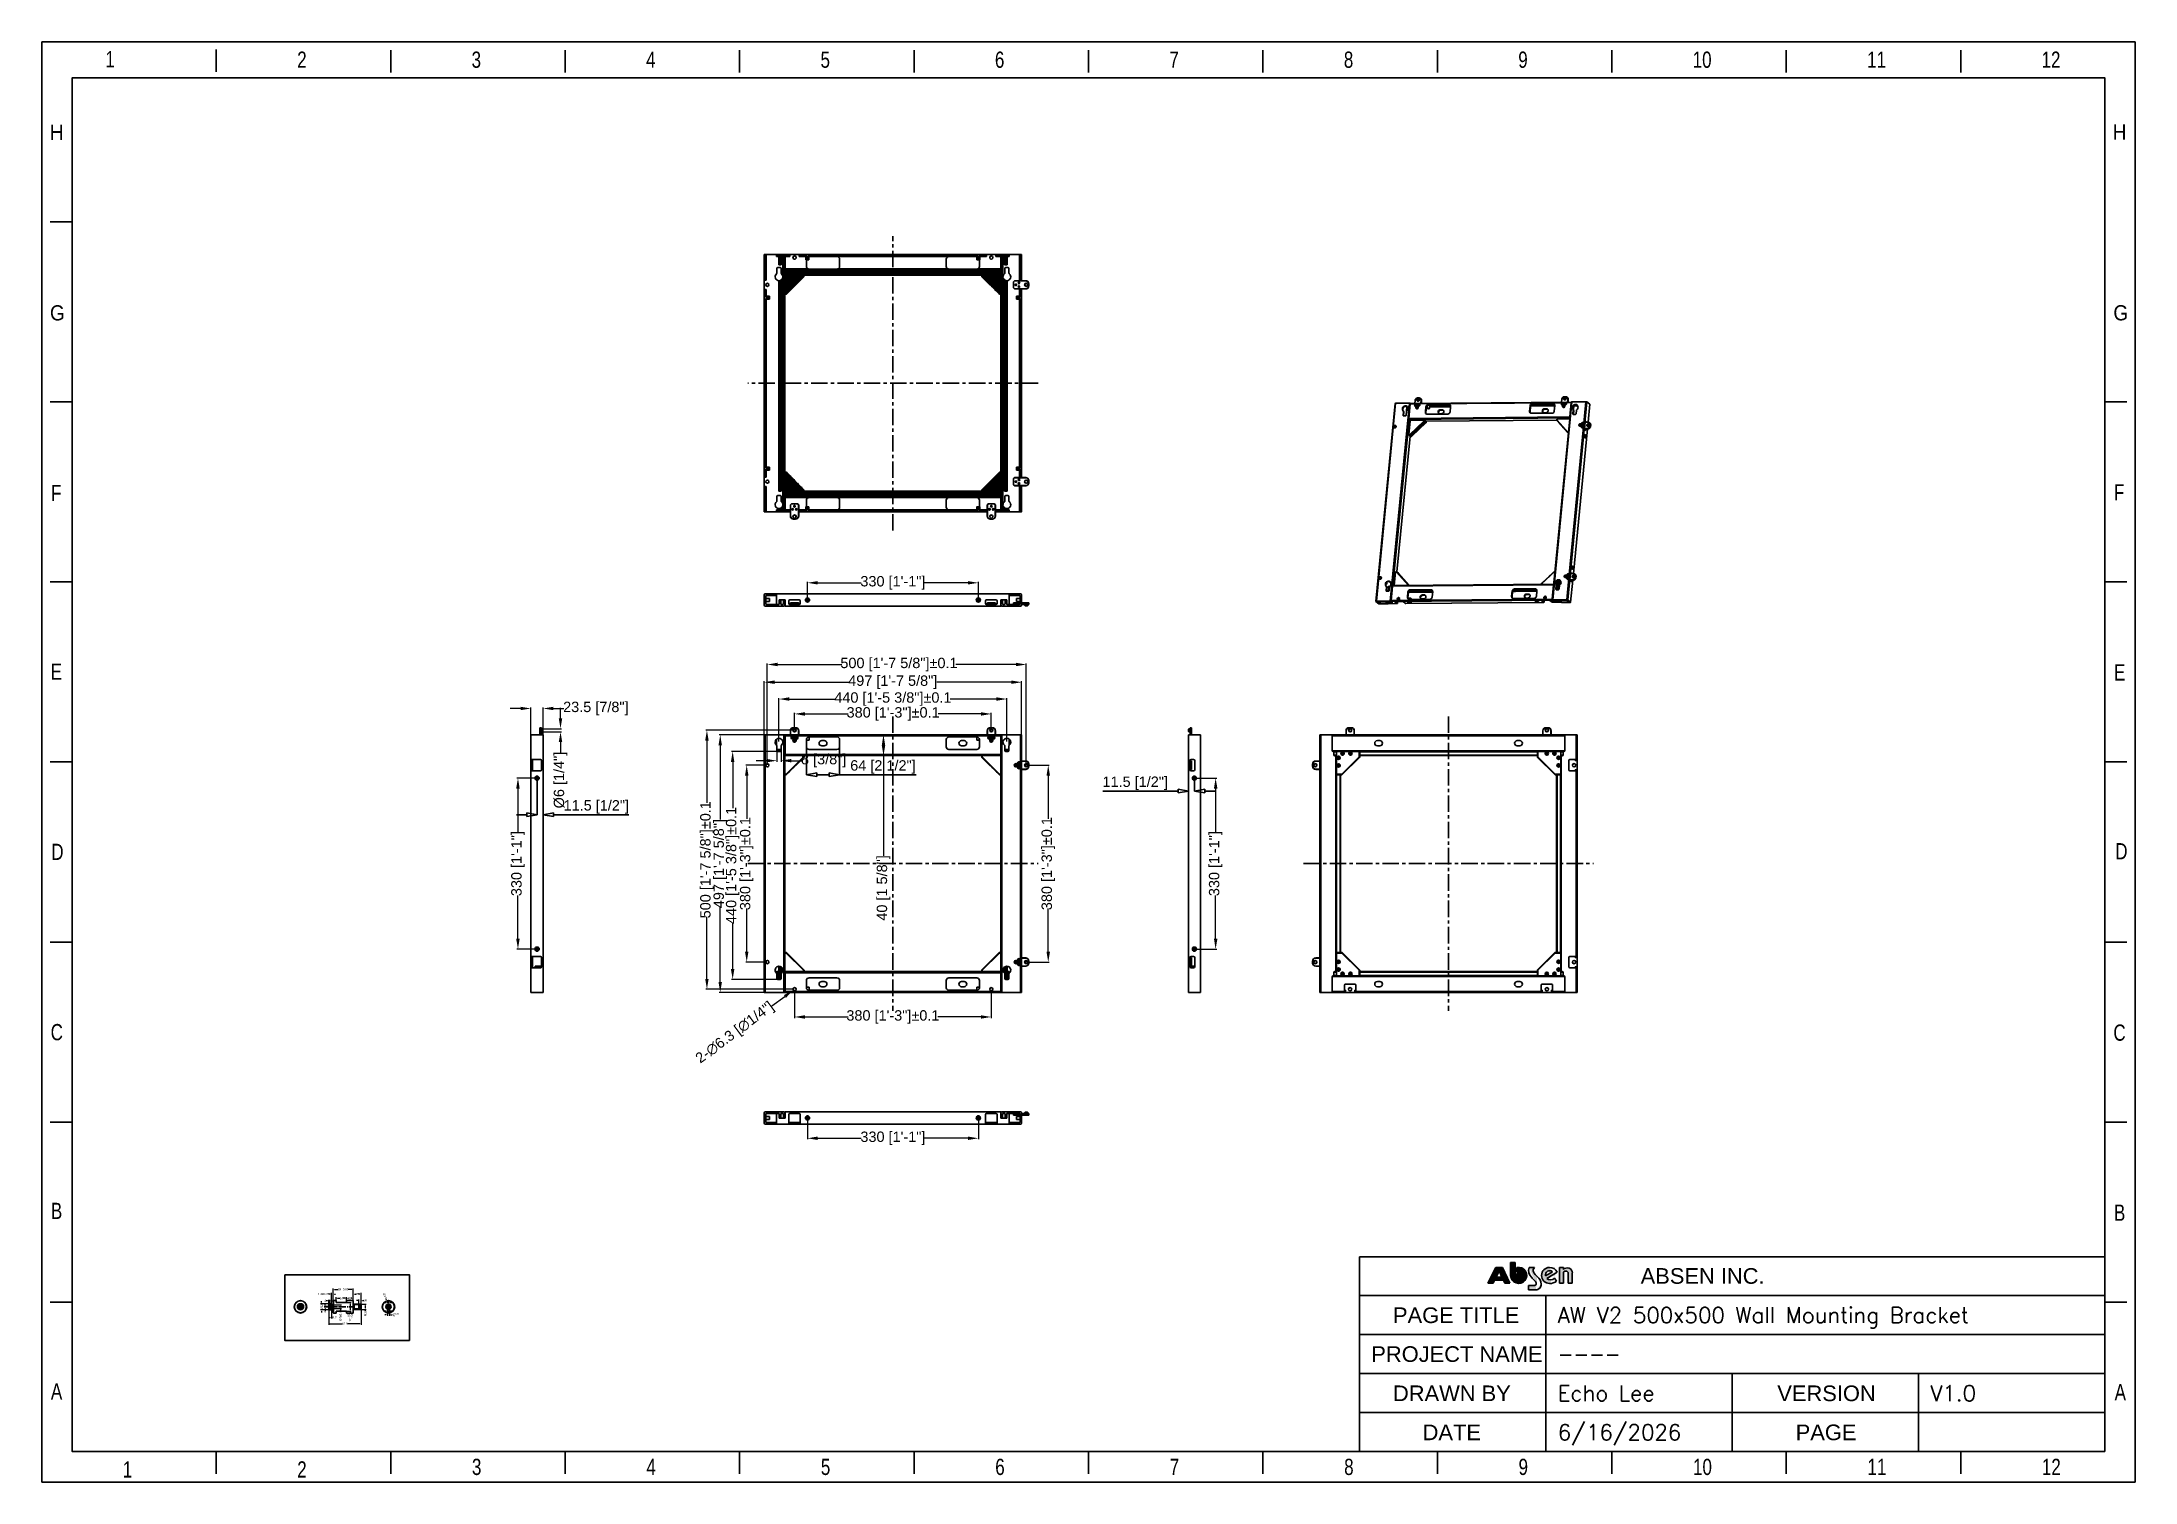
# Model space of a CAD drawing. Header units: millimetres. Extents: x -3132 to 28633, y 682 to 5849.
# Drawn here: x 8994 to 13036, y 682 to 3462 of the extents above; entities that cross this region are included whole.
import ezdxf

# ---------------------------------------------------------------- set-up
doc = ezdxf.new("R2010")
doc.units = ezdxf.units.MM
doc.linetypes.add('CENTER', pattern=[50.8, 31.75, -6.35, 6.35, -6.35])
doc.linetypes.add('HIDDEN', pattern=[9.525, 6.35, -3.175])
for name, color, linetype in [('02___PRT_ALL_AXES', 7, 'Continuous'), ('DEFAULT_2', 8, 'HIDDEN'), ('DIM', 4, 'Continuous'), ('图框', 7, 'Continuous'), ('标准', 3, 'Continuous')]:
    doc.layers.add(name, color=color, linetype=linetype)
doc.layers.add('screw', color=33, linetype='Continuous', lineweight=13)
doc.styles.add('CKSTANDARD', font='arial.ttf')
doc.styles.add('Roamns', font='romans.shx')
doc.styles.get("Standard").update_dxf_attribs({"font": 'arial.ttf'})
doc.styles.add('TXT', font='romans.shx', dxfattribs={"bigfont": 'gbcbig.shx'})
doc.dimstyles.new('0.4', dxfattribs={"dimscale": 10, "dimtxt": 0.4, "dimasz": 0.25, "dimexe": 0.2, "dimexo": 0.05, "dimgap": 0, "dimtad": 0, "dimzin": 9, "dimdsep": 46, "dimtxsty": 'Standard', "dimcen": 0, "dimclrd": 3, "dimclre": 3, "dimclrt": 3, "dimazin": 2, "dimtp": 0.01, "dimtm": 0.01, "dimtfac": 1, "dimtofl": 0, "dimtmove": 0, "dimatfit": 3, "dimfxl": 1, "dimtolj": 1, "dimtzin": 4, "dimlwd": 13, "dimlwe": 13, "dimarcsym": 0})
doc.dimstyles.new('1.2', dxfattribs={"dimscale": 10, "dimtxt": 2, "dimasz": 2, "dimexe": 0.2, "dimexo": 0.1, "dimgap": 0, "dimtad": 0, "dimzin": 9, "dimdsep": 46, "dimtxsty": 'Standard', "dimcen": 0, "dimclrd": 3, "dimclre": 3, "dimclrt": 3, "dimazin": 1, "dimtp": 0.01, "dimtm": 0.01, "dimtfac": 1, "dimtofl": 0, "dimtmove": 0, "dimatfit": 3, "dimfxl": 1, "dimtolj": 1, "dimtzin": 4, "dimlwd": 13, "dimlwe": 13, "dimarcsym": 0})
doc.dimstyles.new('ISO_25-10', dxfattribs={"dimtxt": 20, "dimasz": 20, "dimexe": 0.3, "dimexo": 0.3, "dimgap": 2, "dimtad": 1, "dimrnd": 0.0001, "dimdsep": 46, "dimtxsty": 'Standard', "dimblk": 'CLOSEDBLANK', "dimcen": 0.1, "dimclrd": 256, "dimclre": 256, "dimclrt": 256, "dimadec": 0, "dimazin": 2, "dimtm": 1e-09, "dimtfac": 1, "dimtofl": 0, "dimtmove": 0, "dimatfit": 3, "dimldrblk": 'CLOSEDBLANK', "dimfxl": 1, "dimtolj": 1, "dimarcsym": 0})

msp = doc.modelspace()

# ---------------------------------------------------------------- blocks, each defined once
blk = doc.blocks.new('A$C7F980674')
at = {"layer": 'DIM'}
h = blk.add_hatch(color=0, dxfattribs=at)
h.paths.add_polyline_path([(0, 14.4), (17.5, 49.1), (32.4, 49.1), (48.6, 14.4), (37.9, 14.4), (34.5, 21.5), (15.2, 21.5), (11.8, 14.4)])
h.paths.add_polyline_path([(24.9, 41.7), (18.4, 28.2), (31.3, 28.2)], flags=16)
h = blk.add_hatch(color=0, dxfattribs=at)
edge = h.paths.add_edge_path()
edge.add_arc((102.7, 13.9), 4.01, 268.9922, 361.5919)
edge.add_arc((99.2, 13.9), 7.59, 1.2701, 51.0785)
edge.add_arc((307.9, 226.7), 290.6, 223.1995, 225.4213, ccw=False)
edge.add_arc((110, 42.4), 20.2, 160.183, 226.2535, ccw=False)
edge.add_line((91, 49.3), (102.8, 49.3))
edge.add_arc((108.3, 42.8), 8.43, 130.3455, 201.7414)
edge.add_arc((128.4, 54.8), 31.8, 208.35, 232.647)
edge.add_arc((94.7, 12), 22.7, 1.6073, 50.5833, ccw=False)
edge.add_arc((105.8, 11.6), 11.6, -89.3538, 5.2245, ccw=False)
edge.add_line((106, 0), (89.9, 0))
edge.add_line((89.9, 0), (89.9, 9.9))
edge.add_line((89.9, 9.9), (102.7, 9.9))
edge = h.paths.add_edge_path()
edge.add_arc((171.8, 36), 5.59, 4.2423, 157.3807)
edge.add_line((166.6, 38.1), (166.6, 14.7))
edge.add_line((166.6, 14.7), (158.3, 14.7))
edge.add_line((158.3, 14.7), (158.3, 49))
edge.add_line((158.3, 49), (166.6, 49))
edge.add_line((166.6, 49), (166.6, 44.5))
edge.add_arc((175.1, 37.2), 11.2, 0.8903, 139.1292, ccw=False)
edge.add_line((186.2, 37.4), (186.2, 14.6))
edge.add_line((186.2, 14.6), (177.3, 14.6))
edge.add_line((177.3, 14.6), (177.3, 36.4))
edge = h.paths.add_edge_path(flags=16)
edge.add_arc((136.4, 32.8), 9.44, 49.484, 192.8466)
edge.add_line((127.2, 30.7), (142.6, 40))
edge = h.paths.add_edge_path()
edge.add_arc((138.3, 35.1), 13, 229.4307, 313.9876)
edge.add_line((147.3, 25.7), (151.6, 19.1))
edge.add_arc((136.9, 38.4), 24.3, 268.4243, 307.2636, ccw=False)
edge.add_arc((136.2, 31.8), 17.7, 90, 270, ccw=False)
edge.add_arc((137, 31.5), 17.9, 25.5591, 92.5335, ccw=False)
edge.add_line((153.1, 39.3), (129.9, 25.2))
at = {"layer": '图框'}
h = blk.add_hatch(color=30, dxfattribs=at)
edge = h.paths.add_edge_path(flags=0)
edge.add_line((64.3, 49.2), (64.3, 38.8))
edge.add_arc((68.1, 31.9), 7.85, -180, 118.4785, ccw=False)
edge.add_line((60.2, 31.9), (60.2, 60.6))
edge.add_line((60.2, 60.6), (50.4, 60.6))
edge.add_line((50.4, 60.6), (50.4, 31.9))
edge.add_arc((68.1, 31.9), 17.7, 180, 462.2223)
at = {"layer": '图框', "color": 7, "linetype": 'Continuous'}
for p, q in [((0, 14.4), (17.5, 49.1)), ((17.5, 49.1), (32.4, 49.1)), ((32.4, 49.1), (48.6, 14.4)), ((91, 49.3), (102.8, 49.3)), ((158.3, 49), (166.6, 49)), ((158.3, 14.7), (158.3, 49)), ((166.6, 49), (166.6, 44.5)), ((11.8, 14.4), (0, 14.4)), ((15.2, 21.5), (11.8, 14.4)), ((34.5, 21.5), (15.2, 21.5)), ((24.9, 41.7), (18.4, 28.2)), ((18.4, 28.2), (31.3, 28.2)), ((31.3, 28.2), (24.9, 41.7)), ((37.9, 14.4), (34.5, 21.5)), ((48.6, 14.4), (37.9, 14.4)), ((89.9, 9.9), (102.7, 9.9)), ((89.9, 0), (89.9, 9.9)), ((106, 0), (89.9, 0)), ((127.2, 30.7), (142.6, 40)), ((153.1, 39.3), (129.9, 25.2)), ((147.3, 25.7), (151.6, 19.1)), ((166.6, 14.7), (158.3, 14.7)), ((166.6, 38.1), (166.6, 14.7)), ((177.3, 14.6), (177.3, 36.4)), ((186.2, 14.6), (177.3, 14.6)), ((186.2, 37.4), (186.2, 14.6))]:
    blk.add_line(p, q, dxfattribs=at)
at = {"layer": '图框', "color": 30}
for p, q in [((60.2, 60.6), (50.4, 60.6)), ((50.4, 60.6), (50.4, 31.9)), ((60.2, 31.9), (60.2, 60.6)), ((64.3, 49.2), (64.3, 38.8))]:
    blk.add_line(p, q, dxfattribs=at)
at = {"layer": '图框', "color": 30, "linetype": 'Continuous'}
for p, q in [((50.4, 60.6), (60.2, 60.6)), ((50.4, 31.9), (50.4, 60.6)), ((60.2, 60.6), (60.2, 31.9)), ((64.3, 38.8), (64.3, 49.2))]:
    blk.add_line(p, q, dxfattribs=at)
at = {"layer": '图框', "color": 30}
for radius, end in [(17.7, 102.2223), (7.85, 118.4785)]:
    blk.add_arc((68.1, 31.9), radius, 180, end, dxfattribs=at)
at = {"layer": '图框', "color": 30, "linetype": 'Continuous'}
for radius, end in [(17.7, 102.2223), (7.85, 118.4785)]:
    blk.add_arc((68.1, 31.9), radius, 180, end, dxfattribs=at)
at = {"layer": '图框', "color": 7, "linetype": 'Continuous'}
for centre, radius, start, end in [((110, 42.4), 20.2, 160.183, 226.2535), ((108.3, 42.8), 8.43, 130.3455, 201.7414), ((136.2, 31.8), 17.7, 90, 270), ((137, 31.5), 17.9, 25.5591, 92.5335), ((175.1, 37.2), 11.2, 0.8903, 139.1292), ((307.9, 226.7), 290.6, 223.1995, 225.4213), ((128.4, 54.8), 31.8, 208.35, 232.647), ((102.7, 13.9), 4.01, 268.9922, 1.5919), ((99.2, 13.9), 7.59, 1.2701, 51.0785), ((105.8, 11.6), 11.6, 270.6462, 5.2245), ((94.7, 12), 22.7, 1.6073, 50.5833), ((136.4, 32.8), 9.44, 49.484, 192.8466), ((138.3, 35.1), 13, 229.4307, 313.9876), ((136.9, 38.4), 24.3, 268.4243, 307.2636), ((171.8, 36), 5.59, 4.2423, 157.3807)]:
    blk.add_arc(centre, radius, start, end, dxfattribs=at)
blk = doc.blocks.new('standard template')
for p, q in [((3074, 30739), (3074, 30336)), ((6246, 30728), (6246, 30325)), ((9418, 30728), (9418, 30325)), ((12589, 30728), (12589, 30325)), ((15761, 30728), (15761, 30325)), ((18933, 30728), (18933, 30325)), ((22104, 30728), (22104, 30325)), ((25276, 30728), (25276, 30325)), ((28448, 30728), (28448, 30325)), ((31619, 30728), (31619, 30325)), ((34791, 30728), (34791, 30325)), ((456, 27607), (54, 27607)), ((456, 24334), (54, 24334)), ((37812, 24334), (37409, 24334)), ((456, 21062), (54, 21062)), ((37812, 21062), (37409, 21062)), ((456, 17790), (54, 17790)), ((37812, 17790), (37409, 17790)), ((456, 14517), (54, 14517)), ((37812, 14517), (37409, 14517)), ((456, 11245), (54, 11245)), ((37812, 11245), (37409, 11245)), ((456, 10901), (456, 8211)), ((456, 8211), (456, 10446)), ((456, 6313), (456, 10291)), ((23857, 8796), (37409, 8796)), ((23857, 8093), (37409, 8093)), ((27246, 8093), (27246, 5254)), ((456, 7973), (54, 7973)), ((456, 7944), (456, 5254)), ((37812, 7973), (37409, 7973)), ((23857, 7383), (37409, 7383)), ((23857, 6674), (37409, 6674)), ((30633, 6674), (30633, 5254)), ((34021, 6674), (34021, 5254)), ((23857, 5964), (37409, 5964)), ((456, 5254), (37409, 5254)), ((3074, 5254), (3074, 4851)), ((6246, 4851), (6246, 5254)), ((9418, 4851), (9418, 5254)), ((12589, 4851), (12589, 5254)), ((15761, 4851), (15761, 5254)), ((18933, 4851), (18933, 5254)), ((22104, 4851), (22104, 5254)), ((25276, 4851), (25276, 5254)), ((28448, 4851), (28448, 5254)), ((31619, 4851), (31619, 5254)), ((34791, 4851), (34791, 5254))]:
    blk.add_line(p, q)
at = {"color": 7}
for p, q in [((23857, 8796), (23857, 5964)), ((28856, 8796), (31734, 8796)), ((23857, 5964), (23857, 5254))]:
    blk.add_line(p, q, dxfattribs=at)
blk.add_lwpolyline([(37963, 4700), (-97, 4700), (-97, 30879), (37963, 30879)], close=True)
for points in [[(456, 6674), (456, 5964), (456, 5254), (456, 30226), (37409, 30226), (37409, 5254)], [(456, 9631), (456, 8921), (456, 8211)]]:
    blk.add_lwpolyline(points, dxfattribs=at)
at = {"color": 0, "xscale": 8.255519999999997, "yscale": 8.255519999999997, "zscale": 8.255519999999997}
blk.add_blockref('A$C7F980674', (26192, 8195), dxfattribs=at)
at = {"style": 'CKSTANDARD'}
for s, height, width, p in [('1', 295, 0.75, (1055, 30416)), ('2', 295, 0.75, (4545, 30408)), ('3', 295, 0.75, (7716, 30408)), ('4', 295, 0.75, (10888, 30408)), ('5', 295, 0.75, (14060, 30408)), ('6', 295, 0.75, (17231, 30408)), ('7', 295, 0.75, (20403, 30408)), ('8', 295, 0.75, (23575, 30408)), ('9', 295, 0.75, (26746, 30408)), ('10', 294.8, 0.75, (29918, 30408)), ('11', 294.8, 0.75, (33090, 30408)), ('12', 294.8, 0.75, (36261, 30408)), ('H', 276, 0.9, (47, 29097)), ('H', 276, 0.9, (37555, 29102)), ('G', 276, 0.9, (50, 25816)), ('G', 276, 0.9, (37567, 25817)), ('F', 295, 0.75, (37578, 22543)), ('F', 295, 0.75, (69, 22532)), ('E', 295, 0.75, (62, 19285)), ('E', 295, 0.75, (37578, 19270)), ('D', 295, 0.75, (74, 16009)), ('D', 295, 0.75, (37601, 16020)), ('C', 295, 0.75, (62, 12732)), ('C', 295, 0.75, (37567, 12723)), ('B', 295, 0.75, (67, 9483)), ('B', 295, 0.75, (37578, 9450)), ('A', 295, 0.75, (67, 6202)), ('A', 295, 0.75, (37590, 6188)), ('1', 295, 0.75, (1373, 4783)), ('2', 295, 0.75, (4545, 4783)), ('3', 295, 0.75, (7722, 4830)), ('4', 295, 0.75, (10894, 4830)), ('5', 295, 0.75, (14066, 4830)), ('6', 295, 0.75, (17237, 4830)), ('7', 295, 0.75, (20409, 4830)), ('8', 295, 0.75, (23581, 4830)), ('9', 295, 0.75, (26752, 4830)), ('10', 294.8, 0.75, (29924, 4830)), ('11', 294.8, 0.75, (33096, 4830)), ('12', 294.8, 0.75, (36267, 4830))]:
    blk.add_text(s, height=height, dxfattribs=dict(at, width=width)).set_placement(p)
at = {"char_height": 284.52, "attachment_point": 1, "style": 'Roamns'}
for s, insert, width in [('{\\fArial|b0|i0|c0|p34;ABSEN INC.}', (28972, 8590), 3912.01), ('{\\fArial|b0|i0|c0|p34;PAGE TITLE}', (24469, 7876), 3912.01), ('{\\fArial|b0|i0|c0|p34;PROJECT NAME}', (24075, 7170), 3305.73), ('{\\fArial|b0|i0|c0|p34;DRAWN BY}', (24469, 6457), 3912.01), ('{\\fArial|b0|i0|c0|p34;VERSION}', (31457, 6457), 3912.01), ('{\\fArial|b0|i0|c0|p34;DATE}', (25008, 5747), 3912.01), ('{\\fArial|b0|i0|c0|p34;PAGE}', (31791, 5747), 3912.01)]:
    blk.add_mtext(s, dxfattribs=dict(at, insert=insert, width=width))
at = {"style": 'Roamns'}
for tag, p in [('PAGE_NAME', (27466, 7594)), ('PROJECT_NAME', (27466, 6884)), ('DRAWN_NAME', (27466, 6174)), ('VERSION', (34241, 6174)), ('SELECT_DATA', (27466, 5464)), ('PAGE_NUMBER', (34241, 5464))]:
    blk.add_attdef(tag, p, '', height=285, dxfattribs=at)
blk = doc.blocks.new('*D57')
at = {"color": 3, "linetype": 'Continuous', "lineweight": 13, "transparency": 16777216}
for p, q in [((10389.2, 2125.5), (10389.2, 2228.2)), ((10409.2, 2226.2), (10552.5, 2226.2)), ((10866.2, 2226.2), (10722.4, 2226.2)), ((10886.2, 2125.5), (10886.2, 2228.2))]:
    blk.add_line(p, q, dxfattribs=at)
at = {"color": 3, "transparency": 16777216}
for points in [[(10409.2, 2229.6), (10409.2, 2222.9), (10389.2, 2226.2)], [(10866.2, 2229.6), (10866.2, 2222.9), (10886.2, 2226.2)]]:
    blk.add_solid(points, dxfattribs=at)
at = {"layer": 'Defpoints', "color": 0, "transparency": 16777216}
for p in [(10886.2, 2226.2), (10389.2, 2124.5), (10886.2, 2124.5)]:
    blk.add_point(p, dxfattribs=at)
at = {"color": 3, "transparency": 16777216, "insert": (10637.4, 2226.2), "char_height": 20, "attachment_point": 5}
blk.add_mtext('\\A1;{\\C1;497 [1\'-7 5/8"]}', dxfattribs=at)
blk = doc.blocks.new('*D58')
at = {"color": 3, "linetype": 'Continuous', "lineweight": 13, "transparency": 16777216}
for p, q in [((10388.2, 2124.5), (10302.3, 2124.5)), ((10304.3, 2104.5), (10304.3, 1960.9)), ((10304.3, 1647.5), (10304.3, 1791)), ((10388.2, 1627.5), (10302.3, 1627.5))]:
    blk.add_line(p, q, dxfattribs=at)
at = {"color": 3, "transparency": 16777216}
for points in [[(10300.9, 2104.5), (10307.6, 2104.5), (10304.3, 2124.5)], [(10300.9, 1647.5), (10307.6, 1647.5), (10304.3, 1627.5)]]:
    blk.add_solid(points, dxfattribs=at)
at = {"layer": 'Defpoints', "color": 0, "transparency": 16777216}
for p in [(10389.2, 2124.5), (10304.3, 1627.5), (10389.2, 1627.5)]:
    blk.add_point(p, dxfattribs=at)
at = {"color": 1, "transparency": 16777216, "insert": (10304.3, 1876), "char_height": 20, "attachment_point": 5, "rotation": 90}
blk.add_mtext('\\A1;497 [1\'-7 5/8"]', dxfattribs=at)
blk = doc.blocks.new('*D59')
at = {"color": 3, "linetype": 'Continuous', "lineweight": 13, "transparency": 16777216}
for p, q in [((10416.7, 2092.5), (10326.3, 2092.5)), ((10328.3, 2072.5), (10328.3, 1982.9)), ((10328.3, 1672.5), (10328.3, 1762)), ((10416.7, 1652.5), (10326.3, 1652.5))]:
    blk.add_line(p, q, dxfattribs=at)
at = {"color": 3, "transparency": 16777216}
for points in [[(10324.9, 2072.5), (10331.6, 2072.5), (10328.3, 2092.5)], [(10324.9, 1672.5), (10331.6, 1672.5), (10328.3, 1652.5)]]:
    blk.add_solid(points, dxfattribs=at)
at = {"layer": 'Defpoints', "color": 0, "transparency": 16777216}
for p in [(10417.7, 2092.5), (10328.3, 1652.5), (10417.7, 1652.5)]:
    blk.add_point(p, dxfattribs=at)
at = {"color": 3, "transparency": 16777216, "insert": (10328.3, 1872.5), "char_height": 20, "attachment_point": 5, "rotation": 90}
blk.add_mtext('\\A1;440 [1\'-5 3/8"]%%P0.1', dxfattribs=at)
blk = doc.blocks.new('*D60')
at = {"color": 3, "linetype": 'Continuous', "lineweight": 13, "transparency": 16777216}
for p, q in [((10417.7, 2111.5), (10417.7, 2195.7)), ((10437.7, 2193.7), (10527.3, 2193.7)), ((10837.7, 2193.7), (10748.2, 2193.7)), ((10857.7, 2111.5), (10857.7, 2195.7))]:
    blk.add_line(p, q, dxfattribs=at)
at = {"color": 3, "transparency": 16777216}
for points in [[(10437.7, 2197.1), (10437.7, 2190.4), (10417.7, 2193.7)], [(10837.7, 2197.1), (10837.7, 2190.4), (10857.7, 2193.7)]]:
    blk.add_solid(points, dxfattribs=at)
at = {"layer": 'Defpoints', "color": 0, "transparency": 16777216}
for p in [(10857.7, 2193.7), (10417.7, 2110.5), (10857.7, 2110.5)]:
    blk.add_point(p, dxfattribs=at)
at = {"color": 3, "transparency": 16777216, "insert": (10637.7, 2193.7), "char_height": 20, "attachment_point": 5}
blk.add_mtext('\\A1;440 [1\'-5 3/8"]%%P0.1', dxfattribs=at)
blk = doc.blocks.new('*D61')
at = {"color": 3, "linetype": 'Continuous', "lineweight": 13, "transparency": 16777216}
for p, q in [((10598.4, 2124.5), (10621.5, 2124.5)), ((10598.4, 2084.5), (10621.5, 2084.5)), ((10619.5, 2084.5), (10619.5, 1891.3))]:
    blk.add_line(p, q, dxfattribs=at)
at = {"color": 3, "transparency": 16777216}
for points in [[(10616.2, 2104.5), (10622.9, 2104.5), (10619.5, 2124.5)], [(10616.2, 2104.5), (10622.9, 2104.5), (10619.5, 2084.5)]]:
    blk.add_solid(points, dxfattribs=at)
at = {"layer": 'Defpoints', "color": 0, "transparency": 16777216}
for p in [(10597.4, 2124.5), (10597.4, 2084.5), (10619.5, 2084.5)]:
    blk.add_point(p, dxfattribs=at)
at = {"color": 3, "transparency": 16777216, "insert": (10619.5, 1829.1), "char_height": 20, "attachment_point": 5, "rotation": 90}
blk.add_mtext('\\A1;40 [1 5/8"]', dxfattribs=at)
blk = doc.blocks.new('*D62')
at = {"color": 3, "linetype": 'Continuous', "lineweight": 13, "transparency": 16777216}
for p, q in [((10394.2, 2066), (10353.4, 2066)), ((10355.4, 2046), (10355.4, 1962.7)), ((10355.4, 1706), (10355.4, 1789.3)), ((10394.2, 1686), (10353.4, 1686))]:
    blk.add_line(p, q, dxfattribs=at)
at = {"color": 3, "transparency": 16777216}
for points in [[(10352.1, 2046), (10358.8, 2046), (10355.4, 2066)], [(10352.1, 1706), (10358.8, 1706), (10355.4, 1686)]]:
    blk.add_solid(points, dxfattribs=at)
at = {"layer": 'Defpoints', "color": 0, "transparency": 16777216}
for p in [(10395.2, 2066), (10355.4, 1686), (10395.2, 1686)]:
    blk.add_point(p, dxfattribs=at)
at = {"color": 3, "transparency": 16777216, "insert": (10355.4, 1876), "char_height": 20, "attachment_point": 5, "rotation": 90}
blk.add_mtext('\\A1;380 [1\'-3"]%%P0.1', dxfattribs=at)
blk = doc.blocks.new('*D63')
at = {"color": 3, "linetype": 'Continuous', "lineweight": 13, "transparency": 16777216}
for p, q in [((10447.7, 2134.5), (10447.7, 2167)), ((10467.7, 2165), (10551.3, 2165)), ((10807.7, 2165), (10724.8, 2165)), ((10827.7, 2134.5), (10827.7, 2167))]:
    blk.add_line(p, q, dxfattribs=at)
at = {"color": 3, "transparency": 16777216}
for points in [[(10467.7, 2168.3), (10467.7, 2161.6), (10447.7, 2165)], [(10807.7, 2168.3), (10807.7, 2161.6), (10827.7, 2165)]]:
    blk.add_solid(points, dxfattribs=at)
at = {"layer": 'Defpoints', "color": 0, "transparency": 16777216}
for p in [(10447.7, 2165), (10447.7, 2133.5), (10827.7, 2133.5)]:
    blk.add_point(p, dxfattribs=at)
at = {"color": 3, "transparency": 16777216, "insert": (10638.1, 2165), "char_height": 20, "attachment_point": 5}
blk.add_mtext('\\A1;380 [1\'-3"]%%P0.1', dxfattribs=at)
blk = doc.blocks.new('*D64')
at = {"color": 3, "linetype": 'Continuous', "lineweight": 13, "transparency": 16777216}
for p, q in [((10896.2, 2066), (10939.7, 2066)), ((10937.7, 2046), (10937.7, 1962.7)), ((10937.7, 1706), (10937.7, 1789.3)), ((10896.2, 1686), (10939.7, 1686))]:
    blk.add_line(p, q, dxfattribs=at)
at = {"color": 3, "transparency": 16777216}
for points in [[(10934.3, 2046), (10941, 2046), (10937.7, 2066)], [(10934.3, 1706), (10941, 1706), (10937.7, 1686)]]:
    blk.add_solid(points, dxfattribs=at)
at = {"layer": 'Defpoints', "color": 0, "transparency": 16777216}
for p in [(10895.2, 2066), (10895.2, 1686), (10937.7, 1686)]:
    blk.add_point(p, dxfattribs=at)
at = {"color": 3, "transparency": 16777216, "insert": (10937.7, 1876), "char_height": 20, "attachment_point": 5, "rotation": 90}
blk.add_mtext('\\A1;380 [1\'-3"]%%P0.1', dxfattribs=at)
blk = doc.blocks.new('*D65')
at = {"color": 3, "linetype": 'Continuous', "lineweight": 13, "transparency": 16777216}
for p, q in [((10447.7, 1632.5), (10447.7, 1578)), ((10827.7, 1632.5), (10827.7, 1578)), ((10467.7, 1580), (10551, 1580)), ((10807.7, 1580), (10724.5, 1580))]:
    blk.add_line(p, q, dxfattribs=at)
at = {"color": 3, "transparency": 16777216}
for points in [[(10467.7, 1583.3), (10467.7, 1576.7), (10447.7, 1580)], [(10807.7, 1583.3), (10807.7, 1576.7), (10827.7, 1580)]]:
    blk.add_solid(points, dxfattribs=at)
at = {"layer": 'Defpoints', "color": 0, "transparency": 16777216}
for p in [(10447.7, 1633.5), (10827.7, 1633.5), (10827.7, 1580)]:
    blk.add_point(p, dxfattribs=at)
at = {"color": 3, "transparency": 16777216, "insert": (10637.7, 1580), "char_height": 20, "attachment_point": 5}
blk.add_mtext('\\A1;380 [1\'-3"]%%P0.1', dxfattribs=at)
blk = doc.blocks.new('*D66')
at = {"color": 3, "linetype": 'Continuous', "lineweight": 13, "transparency": 16777216}
for p, q in [((10446.7, 2133.5), (10276.6, 2133.5)), ((10278.6, 2113.5), (10278.6, 1993.5)), ((10278.6, 1653.5), (10278.6, 1773.4)), ((10446.7, 1633.5), (10276.6, 1633.5))]:
    blk.add_line(p, q, dxfattribs=at)
at = {"color": 3, "transparency": 16777216}
for points in [[(10275.2, 2113.5), (10281.9, 2113.5), (10278.6, 2133.5)], [(10275.2, 1653.5), (10281.9, 1653.5), (10278.6, 1633.5)]]:
    blk.add_solid(points, dxfattribs=at)
at = {"layer": 'Defpoints', "color": 0, "transparency": 16777216}
for p in [(10278.6, 2133.5), (10447.7, 2133.5), (10447.7, 1633.5)]:
    blk.add_point(p, dxfattribs=at)
at = {"color": 3, "transparency": 16777216, "insert": (10278.6, 1883.5), "char_height": 20, "attachment_point": 5, "rotation": 90}
blk.add_mtext('\\A1;500 [1\'-7 5/8"]%%P0.1', dxfattribs=at)
blk = doc.blocks.new('*D67')
at = {"color": 3, "linetype": 'Continuous', "lineweight": 13, "transparency": 16777216}
blk.add_line((10404.2, 1601.2), (10429.2, 1619.7), dxfattribs=at)
at = {"color": 3, "transparency": 16777216}
blk.add_solid([(10427.2, 1622.3), (10431.1, 1617), (10445.2, 1631.6)], dxfattribs=at)
at = {"layer": 'Defpoints', "color": 0, "transparency": 16777216}
for p in [(10445.2, 1631.6), (10450.3, 1635.3)]:
    blk.add_point(p, dxfattribs=at)
at = {"color": 3, "transparency": 16777216, "insert": (10333.4, 1548.5), "char_height": 20, "attachment_point": 5, "rotation": 36.5874}
blk.add_mtext('\\A1;2-∅6.3 [∅1/4"]', dxfattribs=at)
blk = doc.blocks.new('*D68')
at = {"color": 3, "linetype": 'Continuous', "lineweight": 13, "transparency": 16777216}
for p, q in [((10393.7, 2074.7), (10373.7, 2074.7)), ((10413.7, 2095), (10413.7, 2072.7)), ((10421.7, 2095), (10421.7, 2072.7)), ((10441.7, 2074.7), (10461.7, 2074.7))]:
    blk.add_line(p, q, dxfattribs=at)
at = {"color": 3, "transparency": 16777216}
for points in [[(10393.7, 2078.1), (10393.7, 2071.4), (10413.7, 2074.7)], [(10441.7, 2078.1), (10441.7, 2071.4), (10421.7, 2074.7)]]:
    blk.add_solid(points, dxfattribs=at)
at = {"layer": 'Defpoints', "color": 0, "transparency": 16777216}
for p in [(10413.7, 2096), (10421.7, 2096), (10421.7, 2074.7)]:
    blk.add_point(p, dxfattribs=at)
at = {"color": 3, "transparency": 16777216, "insert": (10504.1, 2074.7), "char_height": 20, "attachment_point": 5}
blk.add_mtext('\\A1;8 [3/8"]', dxfattribs=at)
blk = doc.blocks.new('*D69')
at = {"color": 3, "linetype": 'Continuous', "lineweight": 13, "transparency": 16777216}
for p, q in [((9918.7, 2175.5), (9898.7, 2175.5)), ((9938.7, 2125.5), (9938.7, 2177.5)), ((9962.2, 2125.5), (9962.2, 2177.5)), ((9982.2, 2175.5), (10002.2, 2175.5))]:
    blk.add_line(p, q, dxfattribs=at)
at = {"color": 3, "transparency": 16777216}
for points in [[(9918.7, 2178.8), (9918.7, 2172.2), (9938.7, 2175.5)], [(9982.2, 2178.8), (9982.2, 2172.2), (9962.2, 2175.5)]]:
    blk.add_solid(points, dxfattribs=at)
at = {"layer": 'Defpoints', "color": 0, "transparency": 16777216}
for p in [(9962.2, 2175.5), (9938.7, 2124.5), (9962.2, 2124.5)]:
    blk.add_point(p, dxfattribs=at)
at = {"color": 3, "transparency": 16777216, "insert": (10064.1, 2175.5), "char_height": 20, "attachment_point": 5}
blk.add_mtext('\\A1;23.5 [7/8"]', dxfattribs=at)
blk = doc.blocks.new('*D70')
at = {"color": 3, "linetype": 'Continuous', "lineweight": 13, "transparency": 16777216}
for p, q in [((10395.2, 2067), (10395.2, 2262.4)), ((10415.2, 2260.4), (10539.4, 2260.4)), ((10875.2, 2260.4), (10759.4, 2260.4)), ((10895.2, 2067), (10895.2, 2262.4))]:
    blk.add_line(p, q, dxfattribs=at)
at = {"color": 3, "transparency": 16777216}
for points in [[(10415.2, 2263.8), (10415.2, 2257.1), (10395.2, 2260.4)], [(10875.2, 2263.8), (10875.2, 2257.1), (10895.2, 2260.4)]]:
    blk.add_solid(points, dxfattribs=at)
at = {"layer": 'Defpoints', "color": 0, "transparency": 16777216}
for p in [(10895.2, 2260.4), (10395.2, 2066), (10895.2, 2066)]:
    blk.add_point(p, dxfattribs=at)
at = {"color": 3, "transparency": 16777216, "insert": (10649.4, 2260.4), "char_height": 20, "attachment_point": 5}
blk.add_mtext('\\A1;500 [1\'-7 5/8"]%%P0.1', dxfattribs=at)
blk = doc.blocks.new('*D71')
at = {"color": 3, "linetype": 'Continuous', "lineweight": 13, "transparency": 16777216}
for p, q in [((10472.7, 1380.9), (10472.7, 1343.8)), ((10802.7, 1381.2), (10802.7, 1343.8)), ((10492.7, 1345.8), (10576.5, 1345.8)), ((10782.7, 1345.8), (10699, 1345.8))]:
    blk.add_line(p, q, dxfattribs=at)
at = {"color": 3, "transparency": 16777216}
for points in [[(10492.7, 1349.2), (10492.7, 1342.5), (10472.7, 1345.8)], [(10782.7, 1349.2), (10782.7, 1342.5), (10802.7, 1345.8)]]:
    blk.add_solid(points, dxfattribs=at)
at = {"layer": 'Defpoints', "color": 0, "transparency": 16777216}
for p in [(10472.7, 1381.9), (10802.7, 1382.2), (10802.7, 1345.8)]:
    blk.add_point(p, dxfattribs=at)
at = {"color": 3, "transparency": 16777216, "insert": (10637.7, 1345.8), "char_height": 20, "attachment_point": 5}
blk.add_mtext('\\A1;330 [1\'-1"]', dxfattribs=at)
blk = doc.blocks.new('*D72')
at = {"color": 3, "linetype": 'Continuous', "lineweight": 13, "transparency": 16777216}
for p, q in [((9953, 2041), (9911.7, 2041)), ((9913.7, 2021), (9913.7, 1937.2)), ((9913.7, 1731), (9913.7, 1814.7)), ((9949.7, 1711), (9911.7, 1711))]:
    blk.add_line(p, q, dxfattribs=at)
at = {"color": 3, "transparency": 16777216}
for points in [[(9910.3, 2021), (9917, 2021), (9913.7, 2041)], [(9910.3, 1731), (9917, 1731), (9913.7, 1711)]]:
    blk.add_solid(points, dxfattribs=at)
at = {"layer": 'Defpoints', "color": 0, "transparency": 16777216}
for p in [(9954, 2041), (9913.7, 1711), (9950.7, 1711)]:
    blk.add_point(p, dxfattribs=at)
at = {"color": 3, "transparency": 16777216, "insert": (9913.7, 1876), "char_height": 20, "attachment_point": 5, "rotation": 90}
blk.add_mtext('\\A1;330 [1\'-1"]', dxfattribs=at)
blk = doc.blocks.new('*D73')
at = {"color": 3, "linetype": 'Continuous', "lineweight": 13, "transparency": 16777216}
for p, q in [((10472.7, 2389.1), (10472.7, 2420.1)), ((10492.7, 2418.1), (10576.5, 2418.1)), ((10782.7, 2418.1), (10699, 2418.1)), ((10802.7, 2389.1), (10802.7, 2420.1))]:
    blk.add_line(p, q, dxfattribs=at)
at = {"color": 3, "transparency": 16777216}
for points in [[(10492.7, 2421.4), (10492.7, 2414.8), (10472.7, 2418.1)], [(10782.7, 2421.4), (10782.7, 2414.8), (10802.7, 2418.1)]]:
    blk.add_solid(points, dxfattribs=at)
at = {"layer": 'Defpoints', "color": 0, "transparency": 16777216}
for p in [(10472.7, 2388.1), (10802.7, 2418.1), (10802.7, 2388.1)]:
    blk.add_point(p, dxfattribs=at)
at = {"color": 3, "transparency": 16777216, "insert": (10637.7, 2418.1), "char_height": 20, "attachment_point": 5}
blk.add_mtext('\\A1;330 [1\'-1"]', dxfattribs=at)
blk = doc.blocks.new('*D74')
at = {"color": 3, "linetype": 'Continuous', "lineweight": 13, "transparency": 16777216}
for p, q in [((11223.1, 2041), (11262.9, 2041)), ((11260.9, 2021), (11260.9, 1937.2)), ((11260.9, 1731), (11260.9, 1814.7)), ((11223.1, 1711), (11262.9, 1711))]:
    blk.add_line(p, q, dxfattribs=at)
at = {"color": 3, "transparency": 16777216}
for points in [[(11257.6, 2021), (11264.3, 2021), (11260.9, 2041)], [(11257.6, 1731), (11264.3, 1731), (11260.9, 1711)]]:
    blk.add_solid(points, dxfattribs=at)
at = {"layer": 'Defpoints', "color": 0, "transparency": 16777216}
for p in [(11222.1, 2041), (11222.1, 1711), (11260.9, 1711)]:
    blk.add_point(p, dxfattribs=at)
at = {"color": 3, "transparency": 16777216, "insert": (11260.9, 1876), "char_height": 20, "attachment_point": 5, "rotation": 90}
blk.add_mtext('\\A1;330 [1\'-1"]', dxfattribs=at)
blk = doc.blocks.new('screw_m4_l')
at = {"layer": 'screw', "color": 1, "linetype": 'CENTER', "ltscale": 0.008797}
for p, q in [((-2.2, 0), (2.2, 0)), ((0, -2.2), (0, 2.2))]:
    blk.add_line(p, q, dxfattribs=at)
at = {"layer": 'screw', "color": 33}
blk.add_circle((0, 0), 1.65, dxfattribs=at)
at = {"layer": 'screw', "color": 2, "linetype": 'CENTER'}
blk.add_arc((0, 0), 2, 270, 180, dxfattribs=at)
at = {"layer": 'screw', "color": 6, "style": 'TXT'}
blk.add_text('M4', height=0.8, dxfattribs=at).set_placement((-0.68, -1))
blk = doc.blocks.new('*D75')
at = {"color": 3, "linetype": 'Continuous', "lineweight": 13, "transparency": 16777216}
for p, q in [((9995.9, 2156.5), (9995.9, 2176.5)), ((9962.2, 2136.5), (9997.9, 2136.5)), ((9962.2, 2130.5), (9997.9, 2130.5)), ((9995.9, 2110.5), (9995.9, 2090.5))]:
    blk.add_line(p, q, dxfattribs=at)
at = {"color": 3, "transparency": 16777216}
for points in [[(9992.5, 2156.5), (9999.2, 2156.5), (9995.9, 2136.5)], [(9992.5, 2110.5), (9999.2, 2110.5), (9995.9, 2130.5)]]:
    blk.add_solid(points, dxfattribs=at)
at = {"layer": 'Defpoints', "color": 0, "transparency": 16777216}
for p in [(9961.2, 2136.5), (9961.2, 2130.5), (9995.9, 2130.5)]:
    blk.add_point(p, dxfattribs=at)
at = {"color": 3, "transparency": 16777216, "insert": (9995.9, 2037.3), "char_height": 20, "attachment_point": 5, "rotation": 90}
blk.add_mtext('\\A1;%%c6 [1/4"]', dxfattribs=at)
blk = doc.blocks.new('_ClosedBlank')
at = {"color": 0, "linetype": 'ByBlock', "lineweight": -2}
for p, q in [((-1, 0.17), (0, 0)), ((-1, 0.17), (-1, -0.17)), ((0, 0), (-1, -0.17))]:
    blk.add_line(p, q, dxfattribs=at)
blk = doc.blocks.new('*D76')
at = {"layer": 'Defpoints', "color": 0, "transparency": 16777216}
for p in [(11208.4, 2041), (11219.9, 2041), (11208.4, 2016.1)]:
    blk.add_point(p, dxfattribs=at)
at = {"layer": '标准', "lineweight": -2, "transparency": 16777216}
for p, q in [((11208.4, 2040.7), (11208.4, 2015.8)), ((11219.9, 2040.7), (11219.9, 2015.8)), ((11188.4, 2016.1), (11042.8, 2016.1)), ((11239.9, 2016.1), (11259.9, 2016.1))]:
    blk.add_line(p, q, dxfattribs=at)
at = {"layer": '标准', "lineweight": -2, "transparency": 16777216, "xscale": 20, "yscale": 20, "zscale": 20}
blk.add_blockref('_ClosedBlank', (11208.4, 2016.1), dxfattribs=at)
at = {"layer": '标准', "lineweight": -2, "transparency": 16777216, "xscale": 20, "yscale": 20, "zscale": 20, "rotation": 180}
blk.add_blockref('_ClosedBlank', (11219.9, 2016.1), dxfattribs=at)
at = {"layer": '标准', "transparency": 16777216, "insert": (11105.6, 2031.1), "char_height": 20, "attachment_point": 5}
blk.add_mtext('\\A1;11.5 [1/2"]', dxfattribs=at)
blk = doc.blocks.new('*D77')
at = {"layer": 'Defpoints', "color": 0, "transparency": 16777216}
for p in [(9950.7, 2041), (9962.2, 2041), (9962.2, 1970.5)]:
    blk.add_point(p, dxfattribs=at)
at = {"layer": '标准', "lineweight": -2, "transparency": 16777216}
for p, q in [((9950.7, 2040.7), (9950.7, 1970.2)), ((9962.2, 2040.7), (9962.2, 1970.2)), ((9930.7, 1970.5), (9910.7, 1970.5)), ((9982.2, 1970.5), (10127.7, 1970.5))]:
    blk.add_line(p, q, dxfattribs=at)
at = {"layer": '标准', "lineweight": -2, "transparency": 16777216, "xscale": 20, "yscale": 20, "zscale": 20}
blk.add_blockref('_ClosedBlank', (9950.7, 1970.5), dxfattribs=at)
at = {"layer": '标准', "lineweight": -2, "transparency": 16777216, "xscale": 20, "yscale": 20, "zscale": 20, "rotation": 180}
blk.add_blockref('_ClosedBlank', (9962.2, 1970.5), dxfattribs=at)
at = {"layer": '标准', "transparency": 16777216, "insert": (10065, 1985.5), "char_height": 20, "attachment_point": 5}
blk.add_mtext('\\A1;11.5 [1/2"]', dxfattribs=at)
blk = doc.blocks.new('*D78')
at = {"layer": 'Defpoints', "color": 0, "transparency": 16777216}
for p in [(10470.7, 2101.5), (10534.7, 2101.5), (10534.7, 2047.7)]:
    blk.add_point(p, dxfattribs=at)
at = {"layer": '标准', "lineweight": -2, "transparency": 16777216}
for p, q in [((10470.7, 2101.2), (10470.7, 2047.4)), ((10534.7, 2101.2), (10534.7, 2047.4)), ((10490.7, 2047.7), (10514.7, 2047.7)), ((10534.7, 2047.7), (10682.3, 2047.7))]:
    blk.add_line(p, q, dxfattribs=at)
at = {"layer": '标准', "lineweight": -2, "transparency": 16777216, "xscale": 20, "yscale": 20, "zscale": 20, "rotation": 180}
blk.add_blockref('_ClosedBlank', (10470.7, 2047.7), dxfattribs=at)
at = {"layer": '标准', "lineweight": -2, "transparency": 16777216, "xscale": 20, "yscale": 20, "zscale": 20}
blk.add_blockref('_ClosedBlank', (10534.7, 2047.7), dxfattribs=at)
at = {"layer": '标准', "transparency": 16777216, "insert": (10618.5, 2062.6), "char_height": 20, "attachment_point": 5}
blk.add_mtext('\\A1;64 [2 1/2"]', dxfattribs=at)
blk = doc.blocks.new('*D130')
at = {"layer": 'Defpoints', "color": 0, "transparency": 16777216}
for p in [(9609.7, 1025.5), (9609.7, 1015.5), (9618.8, 1015.5)]:
    blk.add_point(p, dxfattribs=at)
at = {"layer": 'DIM', "color": 3, "linetype": 'Continuous', "lineweight": 13, "transparency": 16777216}
for p, q in [((9610.2, 1025.5), (9620.8, 1025.5)), ((9610.2, 1015.5), (9620.8, 1015.5)), ((9618.8, 1023), (9618.8, 1018)), ((9618.8, 1015.5), (9618.8, 1013))]:
    blk.add_line(p, q, dxfattribs=at)
at = {"layer": 'DIM', "color": 3, "transparency": 16777216}
for points in [[(9618.3, 1023), (9619.2, 1023), (9618.8, 1025.5)], [(9618.3, 1018), (9619.2, 1018), (9618.8, 1015.5)]]:
    blk.add_solid(points, dxfattribs=at)
at = {"layer": 'DIM', "color": 3, "transparency": 16777216, "insert": (9618.8, 1007.9), "char_height": 4, "attachment_point": 5, "rotation": 90}
blk.add_mtext('\\A1;M10', dxfattribs=at)
blk = doc.blocks.new('*D131')
at = {"color": 3, "linetype": 'Continuous', "lineweight": 13, "transparency": 16777216}
for p, q in [((9595.7, 1032.5), (9595.7, 1047.2)), ((9598.2, 1045.2), (9600.5, 1045.2)), ((9608.2, 1045.2), (9605.9, 1045.2)), ((9610.7, 1025), (9610.7, 1047.2))]:
    blk.add_line(p, q, dxfattribs=at)
at = {"color": 3, "transparency": 16777216}
for points in [[(9598.2, 1045.6), (9598.2, 1044.8), (9595.7, 1045.2)], [(9608.2, 1045.6), (9608.2, 1044.8), (9610.7, 1045.2)]]:
    blk.add_solid(points, dxfattribs=at)
at = {"layer": 'Defpoints', "color": 0, "transparency": 16777216}
for p in [(9595.7, 1045.2), (9595.7, 1032), (9610.7, 1024.5)]:
    blk.add_point(p, dxfattribs=at)
at = {"color": 3, "transparency": 16777216, "insert": (9603.2, 1045.2), "char_height": 4, "attachment_point": 5}
blk.add_mtext('\\A1;15', dxfattribs=at)
blk = doc.blocks.new('*D132')
at = {"color": 3, "linetype": 'Continuous', "lineweight": 13, "transparency": 16777216}
for p, q in [((9556.7, 1032.5), (9556.7, 1056.1)), ((9559.2, 1054.1), (9566.4, 1054.1)), ((9593.2, 1054.1), (9586.1, 1054.1)), ((9595.7, 1032.5), (9595.7, 1056.1))]:
    blk.add_line(p, q, dxfattribs=at)
at = {"color": 3, "transparency": 16777216}
for points in [[(9559.2, 1054.5), (9559.2, 1053.7), (9556.7, 1054.1)], [(9593.2, 1054.5), (9593.2, 1053.7), (9595.7, 1054.1)]]:
    blk.add_solid(points, dxfattribs=at)
at = {"layer": 'Defpoints', "color": 0, "transparency": 16777216}
for p in [(9595.7, 1054.1), (9556.7, 1032), (9595.7, 1032)]:
    blk.add_point(p, dxfattribs=at)
at = {"color": 3, "transparency": 16777216, "insert": (9576.2, 1054.1), "char_height": 4, "attachment_point": 5}
blk.add_mtext('\\A1;39%%P0.05', dxfattribs=at)
blk = doc.blocks.new('*D133')
at = {"color": 3, "linetype": 'Continuous', "lineweight": 13, "transparency": 16777216}
for p, q in [((9550.9, 1045.2), (9548.4, 1045.2)), ((9553.4, 1026.7), (9553.4, 1047.2)), ((9556.7, 1032.5), (9556.7, 1047.2)), ((9559.2, 1045.2), (9561.7, 1045.2))]:
    blk.add_line(p, q, dxfattribs=at)
at = {"color": 3, "transparency": 16777216}
for points in [[(9550.9, 1045.6), (9550.9, 1044.8), (9553.4, 1045.2)], [(9559.2, 1045.6), (9559.2, 1044.8), (9556.7, 1045.2)]]:
    blk.add_solid(points, dxfattribs=at)
at = {"layer": 'Defpoints', "color": 0, "transparency": 16777216}
for p in [(9553.4, 1045.2), (9553.4, 1026.2), (9556.7, 1032)]:
    blk.add_point(p, dxfattribs=at)
at = {"color": 3, "transparency": 16777216, "insert": (9537.8, 1045.2), "char_height": 4, "attachment_point": 5}
blk.add_mtext('\\A1;3.3%%P0.05', dxfattribs=at)
blk = doc.blocks.new('*D134')
at = {"color": 3, "linetype": 'Continuous', "lineweight": 13, "transparency": 16777216}
for p, q in [((9548.2, 1016.1), (9548.2, 998)), ((9553.4, 1014.3), (9553.4, 998)), ((9550.7, 1000), (9550.9, 1000)), ((9553.4, 1000), (9555.9, 1000))]:
    blk.add_line(p, q, dxfattribs=at)
at = {"color": 3, "transparency": 16777216}
for points in [[(9550.7, 1000.4), (9550.7, 999.6), (9548.2, 1000)], [(9550.9, 1000.4), (9550.9, 999.6), (9553.4, 1000)]]:
    blk.add_solid(points, dxfattribs=at)
at = {"layer": 'Defpoints', "color": 0, "transparency": 16777216}
for p in [(9548.2, 1016.6), (9553.4, 1014.8), (9553.4, 1000)]:
    blk.add_point(p, dxfattribs=at)
at = {"color": 3, "transparency": 16777216, "insert": (9559.5, 1000), "char_height": 4, "attachment_point": 5}
blk.add_mtext('\\A1;5.2', dxfattribs=at)
blk = doc.blocks.new('*D135')
at = {"color": 3, "linetype": 'Continuous', "lineweight": 13, "transparency": 16777216}
for p, q in [((9548.2, 1016), (9548.2, 985.8)), ((9610.7, 1016), (9610.7, 985.8)), ((9550.7, 987.8), (9574.3, 987.8)), ((9608.2, 987.8), (9584.7, 987.8))]:
    blk.add_line(p, q, dxfattribs=at)
at = {"color": 3, "transparency": 16777216}
for points in [[(9550.7, 988.2), (9550.7, 987.4), (9548.2, 987.8)], [(9608.2, 988.2), (9608.2, 987.4), (9610.7, 987.8)]]:
    blk.add_solid(points, dxfattribs=at)
at = {"layer": 'Defpoints', "color": 0, "transparency": 16777216}
for p in [(9548.2, 1016.5), (9610.7, 1016.5), (9610.7, 987.8)]:
    blk.add_point(p, dxfattribs=at)
at = {"color": 3, "transparency": 16777216, "insert": (9579.5, 987.8), "char_height": 4, "attachment_point": 5}
blk.add_mtext('\\A1;62.5', dxfattribs=at)
blk = doc.blocks.new('*D136')
at = {"color": 3, "linetype": 'Continuous', "lineweight": 13, "transparency": 16777216}
for p, q in [((9547.7, 1021.3), (9539.7, 1021.3)), ((9547.7, 1019.8), (9539.7, 1019.8)), ((9541.7, 1023.8), (9541.7, 1026.3)), ((9541.7, 1017.3), (9541.7, 1011.8))]:
    blk.add_line(p, q, dxfattribs=at)
at = {"color": 3, "transparency": 16777216}
for points in [[(9541.3, 1023.8), (9542.1, 1023.8), (9541.7, 1021.3)], [(9541.3, 1017.3), (9542.1, 1017.3), (9541.7, 1019.8)]]:
    blk.add_solid(points, dxfattribs=at)
at = {"layer": 'Defpoints', "color": 0, "transparency": 16777216}
for p in [(9541.7, 1019.8), (9548.2, 1021.3), (9548.2, 1019.8)]:
    blk.add_point(p, dxfattribs=at)
at = {"color": 3, "transparency": 16777216, "insert": (9541.7, 1010), "char_height": 4, "attachment_point": 5, "rotation": 90}
blk.add_mtext('\\A1;{\\H0.5x;1.5}', dxfattribs=at)
blk = doc.blocks.new('*D137')
at = {"color": 3, "linetype": 'Continuous', "lineweight": 13, "transparency": 16777216}
for p, q in [((9545.7, 1032.1), (9543.2, 1032.1)), ((9548.2, 1021.8), (9548.2, 1034.1)), ((9550.2, 1020.3), (9550.2, 1034.1)), ((9552.7, 1032.1), (9555.2, 1032.1))]:
    blk.add_line(p, q, dxfattribs=at)
at = {"color": 3, "transparency": 16777216}
for points in [[(9545.7, 1032.6), (9545.7, 1031.7), (9548.2, 1032.1)], [(9552.7, 1032.6), (9552.7, 1031.7), (9550.2, 1032.1)]]:
    blk.add_solid(points, dxfattribs=at)
at = {"layer": 'Defpoints', "color": 0, "transparency": 16777216}
for p in [(9548.2, 1021.3), (9550.2, 1032.1), (9550.2, 1019.8)]:
    blk.add_point(p, dxfattribs=at)
at = {"color": 3, "transparency": 16777216, "insert": (9541.9, 1032.1), "char_height": 4, "attachment_point": 5}
blk.add_mtext('\\A1;2', dxfattribs=at)
blk = doc.blocks.new('*D138')
at = {"color": 3, "linetype": 'Continuous', "lineweight": 13, "transparency": 16777216}
for p, q in [((9549.7, 1026.5), (9532.6, 1026.5)), ((9549.7, 1014.5), (9532.6, 1014.5)), ((9534.6, 1029), (9534.6, 1031.5)), ((9534.6, 1012), (9534.6, 1009.5))]:
    blk.add_line(p, q, dxfattribs=at)
at = {"color": 3, "transparency": 16777216}
for points in [[(9534.2, 1029), (9535.1, 1029), (9534.6, 1026.5)], [(9534.2, 1012), (9535.1, 1012), (9534.6, 1014.5)]]:
    blk.add_solid(points, dxfattribs=at)
at = {"layer": 'Defpoints', "color": 0, "transparency": 16777216}
for p in [(9534.6, 1014.5), (9550.2, 1026.5), (9550.2, 1014.5)]:
    blk.add_point(p, dxfattribs=at)
at = {"color": 3, "transparency": 16777216, "insert": (9534.6, 1020.5), "char_height": 4, "attachment_point": 5, "rotation": 90}
blk.add_mtext('\\A1;%%c12', dxfattribs=at)
blk = doc.blocks.new('*D139')
at = {"color": 3, "linetype": 'Continuous', "lineweight": 13, "transparency": 16777216}
for p, q in [((9661.7, 1018.9), (9661.7, 1003)), ((9665.7, 1018.9), (9665.7, 1003)), ((9659.2, 1005), (9656.7, 1005)), ((9668.2, 1005), (9670.7, 1005))]:
    blk.add_line(p, q, dxfattribs=at)
at = {"color": 3, "transparency": 16777216}
for points in [[(9659.2, 1005.4), (9659.2, 1004.6), (9661.7, 1005)], [(9668.2, 1005.4), (9668.2, 1004.6), (9665.7, 1005)]]:
    blk.add_solid(points, dxfattribs=at)
at = {"layer": 'Defpoints', "color": 0, "transparency": 16777216}
for p in [(9661.7, 1019.4), (9665.7, 1019.4), (9665.7, 1005)]:
    blk.add_point(p, dxfattribs=at)
at = {"color": 3, "transparency": 16777216, "insert": (9677, 1005), "char_height": 4, "attachment_point": 5}
blk.add_mtext('\\A1;4{\\H0.7x;\\S+0.08^ 0;}', dxfattribs=at)
blk = doc.blocks.new('*D124')
at = {"color": 3, "linetype": 'Continuous', "lineweight": 13, "transparency": 16777216}
for p, q in [((9604.2, 1032.5), (9601.7, 1032.5)), ((9606.7, 1023.4), (9606.7, 1034.5)), ((9610.7, 1025), (9610.7, 1034.5)), ((9613.2, 1032.5), (9615.7, 1032.5))]:
    blk.add_line(p, q, dxfattribs=at)
at = {"color": 3, "transparency": 16777216}
for points in [[(9604.2, 1032.9), (9604.2, 1032.1), (9606.7, 1032.5)], [(9613.2, 1032.9), (9613.2, 1032.1), (9610.7, 1032.5)]]:
    blk.add_solid(points, dxfattribs=at)
at = {"layer": 'Defpoints', "color": 0, "transparency": 16777216}
for p in [(9606.7, 1022.9), (9610.7, 1032.5), (9610.7, 1024.5)]:
    blk.add_point(p, dxfattribs=at)
at = {"color": 3, "transparency": 16777216, "insert": (9618.9, 1032.5), "char_height": 4, "attachment_point": 5}
blk.add_mtext('\\A1;(4)', dxfattribs=at)
blk = doc.blocks.new('*D125')
at = {"color": 3, "linetype": 'Continuous', "lineweight": 13, "transparency": 16777216}
for p, q in [((9557.2, 1024), (9572.8, 1024)), ((9557.2, 1017), (9572.8, 1017)), ((9570.8, 1021.5), (9570.8, 1019.5)), ((9570.8, 1017), (9570.8, 1014.5))]:
    blk.add_line(p, q, dxfattribs=at)
at = {"color": 3, "transparency": 16777216}
for points in [[(9570.3, 1021.5), (9571.2, 1021.5), (9570.8, 1024)], [(9570.3, 1019.5), (9571.2, 1019.5), (9570.8, 1017)]]:
    blk.add_solid(points, dxfattribs=at)
at = {"layer": 'Defpoints', "color": 0, "transparency": 16777216}
for p in [(9556.7, 1024), (9556.7, 1017), (9570.8, 1017)]:
    blk.add_point(p, dxfattribs=at)
at = {"color": 3, "transparency": 16777216, "insert": (9570.8, 1004.1), "char_height": 4, "attachment_point": 5, "rotation": 90}
blk.add_mtext('\\A1;%%C7%%P0.05', dxfattribs=at)
blk = doc.blocks.new('*D126')
at = {"layer": 'Defpoints', "color": 0, "transparency": 16777216}
for p in [(9660, 1031.9), (9667.4, 1009.1)]:
    blk.add_point(p, dxfattribs=at)
at = {"layer": 'DIM', "color": 3, "linetype": 'Continuous', "lineweight": 13, "transparency": 16777216}
blk.add_line((9658.4, 1036.7), (9659.2, 1034.3), dxfattribs=at)
at = {"layer": 'DIM', "color": 3, "transparency": 16777216}
blk.add_solid([(9659.6, 1034.5), (9658.8, 1034.2), (9660, 1031.9)], dxfattribs=at)
at = {"layer": 'DIM', "color": 3, "transparency": 16777216, "insert": (9656.8, 1041.5), "char_height": 4, "attachment_point": 5, "rotation": 288.0943}
blk.add_mtext('\\A1;∅24', dxfattribs=at)
blk = doc.blocks.new('*D127')
at = {"color": 3, "linetype": 'Continuous', "lineweight": 13, "transparency": 16777216}
for p, q in [((9582.7, 1033), (9582.7, 1039.2)), ((9585.2, 1037.2), (9586.5, 1037.2)), ((9593.2, 1037.2), (9591.9, 1037.2)), ((9595.7, 1032.5), (9595.7, 1039.2))]:
    blk.add_line(p, q, dxfattribs=at)
at = {"color": 3, "transparency": 16777216}
for points in [[(9585.2, 1037.6), (9585.2, 1036.7), (9582.7, 1037.2)], [(9593.2, 1037.6), (9593.2, 1036.7), (9595.7, 1037.2)]]:
    blk.add_solid(points, dxfattribs=at)
at = {"layer": 'Defpoints', "color": 0, "transparency": 16777216}
for p in [(9582.7, 1037.2), (9582.7, 1032.5), (9595.7, 1032)]:
    blk.add_point(p, dxfattribs=at)
at = {"color": 3, "transparency": 16777216, "insert": (9589.2, 1037.2), "char_height": 4, "attachment_point": 5}
blk.add_mtext('\\A1;13', dxfattribs=at)
blk = doc.blocks.new('*D128')
at = {"color": 3, "linetype": 'Continuous', "lineweight": 13, "transparency": 16777216}
for p, q in [((9562.7, 1033), (9562.7, 1039.2)), ((9565.2, 1037.2), (9569.8, 1037.2)), ((9580.2, 1037.2), (9575.6, 1037.2)), ((9582.7, 1033), (9582.7, 1039.2))]:
    blk.add_line(p, q, dxfattribs=at)
at = {"color": 3, "transparency": 16777216}
for points in [[(9565.2, 1037.6), (9565.2, 1036.7), (9562.7, 1037.2)], [(9580.2, 1037.6), (9580.2, 1036.7), (9582.7, 1037.2)]]:
    blk.add_solid(points, dxfattribs=at)
at = {"layer": 'Defpoints', "color": 0, "transparency": 16777216}
for p in [(9562.7, 1037.2), (9562.7, 1032.5), (9582.7, 1032.5)]:
    blk.add_point(p, dxfattribs=at)
at = {"color": 3, "transparency": 16777216, "insert": (9572.7, 1037.2), "char_height": 4, "attachment_point": 5}
blk.add_mtext('\\A1;{\\C1;20}', dxfattribs=at)
blk = doc.blocks.new('*D129')
at = {"color": 3, "linetype": 'Continuous', "lineweight": 13, "transparency": 16777216}
for p, q in [((9583.2, 1029), (9591.6, 1029)), ((9583.2, 1012), (9591.6, 1012)), ((9589.6, 1026.5), (9589.6, 1014.5)), ((9589.6, 1012), (9589.6, 1007.2))]:
    blk.add_line(p, q, dxfattribs=at)
at = {"color": 3, "transparency": 16777216}
for points in [[(9589.1, 1026.5), (9590, 1026.5), (9589.6, 1029)], [(9589.1, 1014.5), (9590, 1014.5), (9589.6, 1012)]]:
    blk.add_solid(points, dxfattribs=at)
at = {"layer": 'Defpoints', "color": 0, "transparency": 16777216}
for p in [(9582.7, 1029), (9582.7, 1012), (9589.6, 1012)]:
    blk.add_point(p, dxfattribs=at)
at = {"color": 3, "transparency": 16777216, "insert": (9589.6, 999.8), "char_height": 4, "attachment_point": 5, "rotation": 90}
blk.add_mtext('\\A1;{\\C1;17\\S .00^ -.08;}', dxfattribs=at)

# ---------------------------------------------------------------- dimensions: what is measured, and where the dimension line sits
for base, p1, p2, dimstyle, picture, middle in [((10802.746, 2418.117), (10472.746, 2388.064), (10802.746, 2388.064), '1.2', '*D73', (10637.746, 2418.117)), ((9962.175, 2175.498), (9938.675, 2124.458), (9962.175, 2124.458), '1.2', '*D69', (10064.072, 2175.498)), ((10421.746, 2074.722), (10413.746, 2095.958), (10421.746, 2095.958), '1.2', '*D68', (10504.065, 2074.722)), ((10802.746, 1345.848), (10472.746, 1381.916), (10802.746, 1382.216), '1.2', '*D71', (10637.746, 1345.848)), ((9553.423, 999.983), (9548.223, 1016.563), (9553.423, 1014.841), '0.4', '*D134', (9559.544, 999.983)), ((9610.723, 987.775), (9548.223, 1016.542), (9610.723, 1016.542), '0.4', '*D135', (9579.473, 987.775)), ((9582.723, 1037.165), (9595.723, 1032.041), (9582.723, 1032.541), '0.4', '*D127', (9589.223, 1037.165)), ((9595.723, 1045.18), (9610.723, 1024.541), (9595.723, 1032.041), '0.4', '*D131', (9603.223, 1045.18))]:
    dim = msp.add_linear_dim(base=base, p1=p1, p2=p2, dimstyle=dimstyle)
    dim.commit()
    dim.dimension.update_dxf_attribs({"geometry": picture, "text_midpoint": middle})
for base, p1, p2, text, dimstyle, picture, middle in [((10895.246, 2260.443), (10395.246, 2065.958), (10895.246, 2065.958), '<>%%P0.1', '1.2', '*D70', (10649.397, 2260.443)), ((9610.723, 1032.493), (9606.723, 1022.851), (9610.723, 1024.541), '(<>)', '0.4', '*D124', (9618.868, 1032.493))]:
    dim = msp.add_linear_dim(base=base, p1=p1, p2=p2, text=text, dimstyle=dimstyle)
    dim.commit()
    dim.dimension.update_dxf_attribs({"geometry": picture, "text_midpoint": middle, "dimtype": 160})
at = {"color": 4}
for base, p1, p2, text, picture, middle in [((10886.246, 2226.243), (10389.246, 2124.458), (10886.246, 2124.458), '{\\C1;<>}', '*D57', (10637.443, 2226.243)), ((10857.746, 2193.722), (10417.746, 2110.458), (10857.746, 2110.458), '<>%%P0.1', '*D60', (10637.746, 2193.722)), ((10447.746, 2164.973), (10827.746, 2133.458), (10447.746, 2133.458), '<>%%P0.1', '*D63', (10638.05, 2164.973))]:
    dim = msp.add_linear_dim(base=base, p1=p1, p2=p2, text=text, dimstyle='1.2', override={"dimdec": 0}, dxfattribs=at)
    dim.commit()
    dim.dimension.update_dxf_attribs({"geometry": picture, "text_midpoint": middle, "dimtype": 160})
for base, p1, p2, text, picture, middle in [((9995.883, 2130.458), (9961.175, 2136.458), (9961.175, 2130.458), '%%c<>', '*D75', (9995.883, 2037.272)), ((10278.557, 2133.458), (10447.746, 1633.458), (10447.746, 2133.458), '<>%%P0.1', '*D66', (10278.557, 1883.458))]:
    dim = msp.add_linear_dim(base=base, p1=p1, p2=p2, angle=90, text=text, dimstyle='1.2')
    dim.commit()
    dim.dimension.update_dxf_attribs({"geometry": picture, "text_midpoint": middle})
for base, p1, p2, override, picture, middle in [((10304.274, 1627.458), (10389.246, 2124.458), (10389.246, 1627.458), {"dimdec": 0, "dimclrt": 1}, '*D58', (10304.274, 1875.958)), ((10619.518, 2084.458), (10597.414, 2124.458), (10597.414, 2084.458), {"dimdec": 0}, '*D61', (10619.518, 1829.137))]:
    dim = msp.add_linear_dim(base=base, p1=p1, p2=p2, angle=90, dimstyle='1.2', override=override, dxfattribs=at)
    dim.commit()
    dim.dimension.update_dxf_attribs({"geometry": picture, "text_midpoint": middle, "dimtype": 160})
dim = msp.add_linear_dim(base=(10328.279, 1652.458), p1=(10417.746, 2092.458), p2=(10417.746, 1652.458), angle=90, text='<>%%P0.1', dimstyle='1.2', override={"dimdec": 0}, dxfattribs=at)
dim.commit()
dim.dimension.update_dxf_attribs({"geometry": '*D59', "text_midpoint": (10328.279, 1872.458), "dimtype": 160})
for base, p1, p2, picture, middle in [((10355.438, 1685.958), (10395.246, 2065.958), (10395.246, 1685.958), '*D62', (10355.438, 1875.958)), ((10937.674, 1685.958), (10895.246, 2065.958), (10895.246, 1685.958), '*D64', (10937.674, 1875.958))]:
    dim = msp.add_linear_dim(base=base, p1=p1, p2=p2, angle=90, text='<>%%P0.1', dimstyle='1.2', override={"dimdec": 0}, dxfattribs=at)
    dim.commit()
    dim.dimension.update_dxf_attribs({"geometry": picture, "text_midpoint": middle})
for base, p1, p2, picture, middle in [((9913.66, 1710.958), (9953.975, 2040.958), (9950.675, 1710.958), '*D72', (9913.66, 1875.958)), ((11260.948, 1710.958), (11222.088, 2040.958), (11222.088, 1710.958), '*D74', (11260.948, 1875.958))]:
    dim = msp.add_linear_dim(base=base, p1=p1, p2=p2, angle=90, dimstyle='1.2')
    dim.commit()
    dim.dimension.update_dxf_attribs({"geometry": picture, "text_midpoint": middle})
dim = msp.add_diameter_dim_2p(p1=(10450.276, 1635.335), p2=(10445.217, 1631.58), text='2-<>', dimstyle='1.2')
dim.commit()
dim.dimension.update_dxf_attribs({"geometry": '*D67', "text_midpoint": (10333.352, 1548.54), "dimtype": 163})
dim = msp.add_linear_dim(base=(10827.746, 1580.01), p1=(10447.746, 1633.458), p2=(10827.746, 1633.458), text='<>%%P0.1', dimstyle='1.2', override={"dimdec": 0}, dxfattribs=at)
dim.commit()
dim.dimension.update_dxf_attribs({"geometry": '*D65', "text_midpoint": (10637.746, 1580.01)})
for base, p1, p2, text, picture, middle in [((9595.723, 1054.093), (9556.723, 1032.041), (9595.723, 1032.041), '<>%%P0.05', '*D132', (9576.223, 1054.093)), ((9553.423, 1045.18), (9556.723, 1032.041), (9553.423, 1026.241), '<>%%P0.05', '*D133', (9537.797, 1045.18)), ((9562.723, 1037.165), (9582.723, 1032.541), (9562.723, 1032.541), '{\\C1;<>}', '*D128', (9572.723, 1037.165)), ((9665.692, 1004.987), (9661.692, 1019.387), (9665.692, 1019.387), '<>{\\H0.7x;\\S+0.08^ 0;}', '*D139', (9676.964, 1004.987))]:
    dim = msp.add_linear_dim(base=base, p1=p1, p2=p2, text=text, dimstyle='0.4')
    dim.commit()
    dim.dimension.update_dxf_attribs({"geometry": picture, "text_midpoint": middle})
for base, p1, p2, text, picture, middle in [((9534.638, 1014.541), (9550.223, 1026.541), (9550.223, 1014.541), '%%c<>', '*D138', (9534.638, 1020.541)), ((9541.686, 1019.791), (9548.223, 1021.291), (9548.223, 1019.791), '{\\H0.5x;<>}', '*D136', (9541.686, 1010.036)), ((9570.751, 1017.041), (9556.723, 1024.041), (9556.723, 1017.041), '%%C<>%%P0.05', '*D125', (9570.751, 1004.068))]:
    dim = msp.add_linear_dim(base=base, p1=p1, p2=p2, angle=90, text=text, dimstyle='0.4')
    dim.commit()
    dim.dimension.update_dxf_attribs({"geometry": picture, "text_midpoint": middle, "dimtype": 160})
dim = msp.add_linear_dim(base=(9550.223, 1032.135), p1=(9548.223, 1021.291), p2=(9550.223, 1019.791), dimstyle='0.4')
dim.commit()
dim.dimension.update_dxf_attribs({"geometry": '*D137', "text_midpoint": (9541.899, 1032.135), "dimtype": 160})
dim = msp.add_linear_dim(base=(9589.566, 1012.041), p1=(9582.723, 1029.041), p2=(9582.723, 1012.041), angle=90, text='{\\C1;<>}', dimstyle='0.4', override={"dimgap": 0, "dimtol": 1, "dimlim": 0, "dimtp": 0, "dimtm": 0.08})
dim.commit()
dim.dimension.update_dxf_attribs({"geometry": '*D129', "text_midpoint": (9589.566, 999.834), "dimtype": 160})
at = {"layer": 'DIM'}
dim = msp.add_linear_dim(base=(9618.764, 1015.541), p1=(9609.723, 1025.541), p2=(9609.723, 1015.541), angle=90, text='M<>', dimstyle='0.4', dxfattribs=at)
dim.commit()
dim.dimension.update_dxf_attribs({"geometry": '*D130', "text_midpoint": (9618.764, 1007.947)})
dim = msp.add_diameter_dim_2p(p1=(9667.419, 1009.135), p2=(9659.965, 1031.948), dimstyle='0.4', dxfattribs=at)
dim.commit()
dim.dimension.update_dxf_attribs({"geometry": '*D126', "text_midpoint": (9656.849, 1041.484)})
at = {"layer": '标准'}
dim = msp.add_linear_dim(base=(10534.746, 2047.678), p1=(10470.746, 2101.458), p2=(10534.746, 2101.458), dimstyle='ISO_25-10', dxfattribs=at)
dim.commit()
dim.dimension.update_dxf_attribs({"geometry": '*D78', "text_midpoint": (10618.527, 2062.625)})
dim = msp.add_linear_dim(base=(9962.175, 1970.544), p1=(9950.675, 2040.958), p2=(9962.175, 2040.958), dimstyle='ISO_25-10', override={"dimtp": 0.1, "dimtm": 0.1}, dxfattribs=at)
dim.commit()
dim.dimension.update_dxf_attribs({"geometry": '*D77', "text_midpoint": (10064.96, 1970.544), "dimtype": 160})
dim = msp.add_linear_dim(base=(11208.388, 2016.112), p1=(11219.888, 2040.958), p2=(11208.388, 2040.958), dimstyle='ISO_25-10', override={"dimtp": 0.1, "dimtm": 0.1}, dxfattribs=at)
dim.commit()
dim.dimension.update_dxf_attribs({"geometry": '*D76', "text_midpoint": (11105.603, 2031.058)})

# ---------------------------------------------------------------- linework, layer by layer
at = {"color": 2, "linetype": 'Continuous'}
for p, q in [((10389.246, 3050.608), (10390.46, 3051.821)), ((10389.246, 3046.895), (10392.246, 3049.895)), ((10389.246, 3043.183), (10392.246, 3046.183)), ((10389.246, 3039.471), (10392.246, 3042.471)), ((10389.246, 3035.758), (10392.246, 3038.758)), ((10389.246, 3032.046), (10392.246, 3035.046)), ((10416.569, 3048.821), (10413.569, 3051.821)), ((10418.046, 3051.056), (10417.281, 3051.821)), ((10418.146, 3049.809), (10420.158, 3051.821)), ((10418.146, 3046.097), (10421.146, 3049.097)), ((10418.146, 3042.385), (10421.146, 3045.385)), ((10418.146, 3038.672), (10421.146, 3041.672)), ((10418.146, 3034.96), (10421.146, 3037.96)), ((10418.72, 3031.821), (10421.146, 3034.248)), ((10426.246, 3050.485), (10427.583, 3051.821)), ((10426.246, 3046.772), (10429.246, 3049.772)), ((10426.246, 3043.06), (10429.246, 3046.06)), ((10426.246, 3039.348), (10429.246, 3042.348)), ((10426.246, 3035.635), (10429.246, 3038.635)), ((10426.246, 3031.923), (10429.246, 3034.923)), ((10431.418, 3048.821), (10429.346, 3050.893)), ((10435.131, 3048.821), (10432.131, 3051.821)), ((10436.746, 3050.918), (10435.843, 3051.821)), ((10461.117, 3048.821), (10458.746, 3051.192)), ((10464.829, 3048.821), (10461.829, 3051.821)), ((10468.541, 3048.821), (10465.541, 3051.821)), ((10469.529, 3051.574), (10469.776, 3051.821)), ((10469.893, 3050.453), (10470.361, 3050.921)), ((10469.893, 3048.968), (10470.361, 3049.436)), ((10469.893, 3047.483), (10470.361, 3047.951)), ((10469.893, 3045.998), (10470.983, 3047.088)), ((10469.893, 3044.513), (10471.277, 3045.897)), ((10469.893, 3043.028), (10471.277, 3044.412)), ((10470.171, 3041.821), (10471.277, 3042.927)), ((10474.216, 3045.866), (10475.599, 3047.25)), ((10474.216, 3044.381), (10475.599, 3045.765)), ((10474.216, 3042.896), (10475.599, 3044.28)), ((10474.691, 3041.887), (10475.599, 3042.795)), ((10475.131, 3051.236), (10475.716, 3051.821)), ((10475.131, 3049.751), (10475.599, 3050.22)), ((10475.131, 3048.266), (10475.599, 3048.735)), ((10475.966, 3048.821), (10475.651, 3049.136)), ((10479.678, 3048.821), (10476.678, 3051.821)), ((10483.391, 3048.821), (10480.391, 3051.821)), ((10487.103, 3048.821), (10484.103, 3051.821)), ((10490.815, 3048.821), (10487.815, 3051.821)), ((10494.528, 3048.821), (10491.528, 3051.821)), ((10498.24, 3048.821), (10495.24, 3051.821)), ((10501.952, 3048.821), (10498.952, 3051.821)), ((10505.665, 3048.821), (10502.665, 3051.821)), ((10509.377, 3048.821), (10506.377, 3051.821)), ((10513.089, 3048.821), (10510.089, 3051.821)), ((10516.802, 3048.821), (10513.802, 3051.821)), ((10520.514, 3048.821), (10517.514, 3051.821)), ((10524.226, 3048.821), (10521.226, 3051.821)), ((10527.938, 3048.821), (10524.938, 3051.821)), ((10531.651, 3048.821), (10528.651, 3051.821)), ((10535.363, 3048.821), (10532.363, 3051.821)), ((10539.075, 3048.821), (10536.075, 3051.821)), ((10542.788, 3048.821), (10539.788, 3051.821)), ((10546.5, 3048.821), (10543.5, 3051.821)), ((10550.212, 3048.821), (10547.212, 3051.821)), ((10553.925, 3048.821), (10550.925, 3051.821)), ((10557.637, 3048.821), (10554.637, 3051.821)), ((10561.349, 3048.821), (10558.349, 3051.821)), ((10565.062, 3048.821), (10562.062, 3051.821)), ((10568.774, 3048.821), (10565.774, 3051.821)), ((10572.486, 3048.821), (10569.486, 3051.821)), ((10576.198, 3048.821), (10573.198, 3051.821)), ((10579.911, 3048.821), (10576.911, 3051.821)), ((10583.623, 3048.821), (10580.623, 3051.821)), ((10587.335, 3048.821), (10584.335, 3051.821)), ((10591.048, 3048.821), (10588.048, 3051.821)), ((10594.76, 3048.821), (10591.76, 3051.821)), ((10598.472, 3048.821), (10595.472, 3051.821)), ((10602.185, 3048.821), (10599.185, 3051.821)), ((10605.897, 3048.821), (10602.897, 3051.821)), ((10609.609, 3048.821), (10606.609, 3051.821)), ((10613.322, 3048.821), (10610.322, 3051.821)), ((10617.034, 3048.821), (10614.034, 3051.821)), ((10620.746, 3048.821), (10617.746, 3051.821)), ((10624.459, 3048.821), (10621.459, 3051.821)), ((10628.171, 3048.821), (10625.171, 3051.821)), ((10631.883, 3048.821), (10628.883, 3051.821)), ((10635.595, 3048.821), (10632.595, 3051.821)), ((10639.308, 3048.821), (10636.308, 3051.821)), ((10643.02, 3048.821), (10640.02, 3051.821)), ((10646.732, 3048.821), (10643.732, 3051.821)), ((10650.445, 3048.821), (10647.445, 3051.821)), ((10654.157, 3048.821), (10651.157, 3051.821)), ((10657.869, 3048.821), (10654.869, 3051.821)), ((10661.582, 3048.821), (10658.582, 3051.821)), ((10665.294, 3048.821), (10662.294, 3051.821)), ((10669.006, 3048.821), (10666.006, 3051.821)), ((10672.719, 3048.821), (10669.719, 3051.821)), ((10676.431, 3048.821), (10673.431, 3051.821)), ((10680.143, 3048.821), (10677.143, 3051.821)), ((10683.855, 3048.821), (10680.855, 3051.821)), ((10687.568, 3048.821), (10684.568, 3051.821)), ((10691.28, 3048.821), (10688.28, 3051.821)), ((10694.992, 3048.821), (10691.992, 3051.821)), ((10698.705, 3048.821), (10695.705, 3051.821)), ((10702.417, 3048.821), (10699.417, 3051.821)), ((10706.129, 3048.821), (10703.129, 3051.821)), ((10709.842, 3048.821), (10706.842, 3051.821)), ((10713.554, 3048.821), (10710.554, 3051.821)), ((10717.266, 3048.821), (10714.266, 3051.821)), ((10720.979, 3048.821), (10717.979, 3051.821)), ((10724.691, 3048.821), (10721.691, 3051.821)), ((10728.403, 3048.821), (10725.403, 3051.821)), ((10732.116, 3048.821), (10729.116, 3051.821)), ((10735.828, 3048.821), (10732.828, 3051.821)), ((10739.54, 3048.821), (10736.54, 3051.821)), ((10743.252, 3048.821), (10740.252, 3051.821)), ((10746.965, 3048.821), (10743.965, 3051.821)), ((10750.677, 3048.821), (10747.677, 3051.821)), ((10754.389, 3048.821), (10751.389, 3051.821)), ((10758.102, 3048.821), (10755.102, 3051.821)), ((10761.814, 3048.821), (10758.814, 3051.821)), ((10765.526, 3048.821), (10762.526, 3051.821)), ((10769.239, 3048.821), (10766.239, 3051.821)), ((10772.951, 3048.821), (10769.951, 3051.821)), ((10776.663, 3048.821), (10773.663, 3051.821)), ((10780.376, 3048.821), (10777.376, 3051.821)), ((10784.088, 3048.821), (10781.088, 3051.821)), ((10787.8, 3048.821), (10784.8, 3051.821)), ((10791.513, 3048.821), (10788.513, 3051.821)), ((10795.225, 3048.821), (10792.225, 3051.821)), ((10798.937, 3048.821), (10795.937, 3051.821)), ((10799.529, 3051.574), (10799.776, 3051.821)), ((10799.893, 3050.453), (10800.361, 3050.921)), ((10799.893, 3048.968), (10800.361, 3049.436)), ((10799.893, 3047.483), (10800.361, 3047.951)), ((10799.893, 3045.998), (10800.983, 3047.088)), ((10799.893, 3044.513), (10801.277, 3045.897)), ((10799.893, 3043.028), (10801.277, 3044.412)), ((10800.171, 3041.821), (10801.277, 3042.927)), ((10804.216, 3045.866), (10805.599, 3047.25)), ((10804.216, 3044.381), (10805.599, 3045.765)), ((10804.216, 3042.896), (10805.599, 3044.28)), ((10804.691, 3041.887), (10805.599, 3042.795)), ((10805.131, 3051.236), (10805.716, 3051.821)), ((10805.131, 3049.751), (10805.599, 3050.22)), ((10805.131, 3048.266), (10805.599, 3048.735)), ((10806.362, 3048.821), (10805.651, 3049.532)), ((10810.074, 3048.821), (10807.074, 3051.821)), ((10813.786, 3048.821), (10810.786, 3051.821)), ((10816.746, 3049.574), (10814.499, 3051.821)), ((10839.773, 3048.821), (10838.746, 3049.848)), ((10843.485, 3048.821), (10840.485, 3051.821)), ((10846.146, 3049.872), (10844.197, 3051.821)), ((10846.246, 3050.608), (10847.46, 3051.821)), ((10846.246, 3046.895), (10849.246, 3049.895)), ((10846.246, 3043.183), (10849.246, 3046.183)), ((10846.246, 3039.471), (10849.246, 3042.471)), ((10846.246, 3035.758), (10849.246, 3038.758)), ((10846.246, 3032.046), (10849.246, 3035.046)), ((10854.346, 3051.283), (10854.884, 3051.821)), ((10854.346, 3047.571), (10857.346, 3050.571)), ((10854.346, 3043.858), (10857.346, 3046.858)), ((10854.346, 3040.146), (10857.346, 3043.146)), ((10854.346, 3036.434), (10857.346, 3039.434)), ((10854.346, 3032.721), (10857.346, 3035.721)), ((10857.158, 3031.821), (10857.346, 3032.009)), ((10858.334, 3048.821), (10857.446, 3049.709)), ((10862.046, 3048.821), (10859.046, 3051.821)), ((10883.246, 3050.485), (10884.583, 3051.821)), ((10883.246, 3046.772), (10886.246, 3049.772)), ((10883.246, 3043.06), (10886.246, 3046.06)), ((10883.246, 3039.348), (10886.246, 3042.348)), ((10883.246, 3035.635), (10886.246, 3038.635)), ((10883.246, 3031.923), (10886.246, 3034.923)), ((10389.246, 3028.334), (10392.246, 3031.334)), ((10389.246, 3024.621), (10392.246, 3027.621)), ((10389.246, 3020.909), (10392.246, 3023.909)), ((10389.246, 3017.197), (10392.246, 3020.197)), ((10389.246, 3013.485), (10392.246, 3016.485)), ((10389.246, 3009.772), (10392.246, 3012.772)), ((10389.246, 3006.06), (10392.246, 3009.06)), ((10391.22, 3004.321), (10392.246, 3005.348)), ((10418.146, 2997.837), (10421.146, 3000.837)), ((10418.146, 2994.124), (10421.146, 2997.124)), ((10418.146, 2990.412), (10421.146, 2993.412)), ((10426.246, 3028.211), (10429.246, 3031.211)), ((10426.246, 3024.498), (10429.246, 3027.498)), ((10426.246, 3020.786), (10429.246, 3023.786)), ((10426.246, 3017.074), (10429.246, 3020.074)), ((10426.246, 3013.361), (10429.246, 3016.361)), ((10426.246, 3009.649), (10429.246, 3012.649)), ((10426.246, 3005.937), (10429.246, 3008.937)), ((10426.246, 3002.224), (10429.246, 3005.224)), ((10426.246, 2998.512), (10429.246, 3001.512)), ((10426.246, 2994.8), (10429.246, 2997.8)), ((10426.246, 2991.088), (10429.246, 2994.088)), ((10442.686, 2985.615), (10429.246, 3008.893)), ((10440.764, 2983.693), (10429.246, 3003.643)), ((10438.843, 2981.771), (10429.246, 2998.393)), ((10436.921, 2979.85), (10429.246, 2993.143)), ((10430.62, 3019.921), (10429.346, 3021.195)), ((10431.295, 3011.821), (10429.346, 3013.77)), ((10444.608, 2987.536), (10430.587, 3011.821)), ((10434.332, 3019.921), (10431.332, 3022.921)), ((10435.008, 3011.821), (10432.008, 3014.821)), ((10446.529, 2989.458), (10433.618, 3011.821)), ((10438.045, 3019.921), (10435.045, 3022.921)), ((10438.72, 3011.821), (10435.72, 3014.821)), ((10448.451, 2991.38), (10436.649, 3011.821)), ((10441.757, 3019.921), (10438.757, 3022.921)), ((10442.432, 3011.821), (10439.432, 3014.821)), ((10450.373, 2993.301), (10439.68, 3011.821)), ((10445.469, 3019.921), (10442.469, 3022.921)), ((10452.294, 2995.223), (10442.711, 3011.821)), ((10446.145, 3011.821), (10443.145, 3014.821)), ((10454.216, 2997.144), (10445.742, 3011.821)), ((10449.181, 3019.921), (10446.181, 3022.921)), ((10449.857, 3011.821), (10446.857, 3014.821)), ((10456.137, 2999.066), (10448.773, 3011.821)), ((10452.894, 3019.921), (10449.894, 3022.921)), ((10453.569, 3011.821), (10450.569, 3014.821)), ((10458.059, 3000.988), (10451.804, 3011.821)), ((10456.606, 3019.921), (10453.606, 3022.921)), ((10457.281, 3011.821), (10454.281, 3014.821)), ((10459.981, 3002.909), (10454.835, 3011.821)), ((10460.318, 3019.921), (10457.318, 3022.921)), ((10461.902, 3004.831), (10457.867, 3011.821)), ((10460.994, 3011.821), (10457.994, 3014.821)), ((10463.824, 3006.753), (10460.898, 3011.821)), ((10464.031, 3019.921), (10461.031, 3022.921)), ((10464.706, 3011.821), (10461.706, 3014.821)), ((10465.746, 3008.674), (10463.929, 3011.821)), ((10467.743, 3019.921), (10464.743, 3022.921)), ((10468.418, 3011.821), (10465.418, 3014.821)), ((10471.455, 3019.921), (10468.455, 3022.921)), ((10472.131, 3011.821), (10469.131, 3014.821)), ((10475.168, 3019.921), (10472.168, 3022.921)), ((10475.843, 3011.821), (10472.843, 3014.821)), ((10478.88, 3019.921), (10475.88, 3022.921)), ((10479.555, 3011.821), (10476.555, 3014.821)), ((10482.592, 3019.921), (10479.592, 3022.921)), ((10483.268, 3011.821), (10480.268, 3014.821)), ((10486.305, 3019.921), (10483.305, 3022.921)), ((10486.98, 3011.821), (10483.98, 3014.821)), ((10490.017, 3019.921), (10487.017, 3022.921)), ((10490.692, 3011.821), (10487.692, 3014.821)), ((10493.729, 3019.921), (10490.729, 3022.921)), ((10494.405, 3011.821), (10491.405, 3014.821)), ((10497.441, 3019.921), (10494.441, 3022.921)), ((10498.117, 3011.821), (10495.117, 3014.821)), ((10501.154, 3019.921), (10498.154, 3022.921)), ((10501.829, 3011.821), (10498.829, 3014.821)), ((10504.866, 3019.921), (10501.866, 3022.921)), ((10505.541, 3011.821), (10502.541, 3014.821)), ((10508.578, 3019.921), (10505.578, 3022.921)), ((10509.254, 3011.821), (10506.254, 3014.821)), ((10512.291, 3019.921), (10509.291, 3022.921)), ((10512.966, 3011.821), (10509.966, 3014.821)), ((10516.003, 3019.921), (10513.003, 3022.921)), ((10516.678, 3011.821), (10513.678, 3014.821)), ((10519.715, 3019.921), (10516.715, 3022.921)), ((10520.391, 3011.821), (10517.391, 3014.821)), ((10523.428, 3019.921), (10520.428, 3022.921)), ((10524.103, 3011.821), (10521.103, 3014.821)), ((10527.14, 3019.921), (10524.14, 3022.921)), ((10527.815, 3011.821), (10524.815, 3014.821)), ((10530.852, 3019.921), (10527.852, 3022.921)), ((10531.528, 3011.821), (10528.528, 3014.821)), ((10534.565, 3019.921), (10531.565, 3022.921)), ((10535.24, 3011.821), (10532.24, 3014.821)), ((10538.277, 3019.921), (10535.277, 3022.921)), ((10538.952, 3011.821), (10535.952, 3014.821)), ((10541.989, 3019.921), (10538.989, 3022.921)), ((10542.665, 3011.821), (10539.665, 3014.821)), ((10545.702, 3019.921), (10542.702, 3022.921)), ((10546.377, 3011.821), (10543.377, 3014.821)), ((10549.414, 3019.921), (10546.414, 3022.921)), ((10550.089, 3011.821), (10547.089, 3014.821)), ((10553.126, 3019.921), (10550.126, 3022.921)), ((10553.802, 3011.821), (10550.802, 3014.821)), ((10556.838, 3019.921), (10553.838, 3022.921)), ((10557.514, 3011.821), (10554.514, 3014.821)), ((10560.551, 3019.921), (10557.551, 3022.921)), ((10561.226, 3011.821), (10558.226, 3014.821)), ((10564.263, 3019.921), (10561.263, 3022.921)), ((10564.938, 3011.821), (10561.938, 3014.821)), ((10567.975, 3019.921), (10564.975, 3022.921)), ((10568.651, 3011.821), (10565.651, 3014.821)), ((10571.688, 3019.921), (10568.688, 3022.921)), ((10572.363, 3011.821), (10569.363, 3014.821)), ((10575.4, 3019.921), (10572.4, 3022.921)), ((10576.075, 3011.821), (10573.075, 3014.821)), ((10579.112, 3019.921), (10576.112, 3022.921)), ((10579.788, 3011.821), (10576.788, 3014.821)), ((10582.825, 3019.921), (10579.825, 3022.921)), ((10583.5, 3011.821), (10580.5, 3014.821)), ((10586.537, 3019.921), (10583.537, 3022.921)), ((10587.212, 3011.821), (10584.212, 3014.821)), ((10590.249, 3019.921), (10587.249, 3022.921)), ((10590.925, 3011.821), (10587.925, 3014.821)), ((10593.962, 3019.921), (10590.962, 3022.921)), ((10594.637, 3011.821), (10591.637, 3014.821)), ((10597.674, 3019.921), (10594.674, 3022.921)), ((10598.349, 3011.821), (10595.349, 3014.821)), ((10601.386, 3019.921), (10598.386, 3022.921)), ((10602.062, 3011.821), (10599.062, 3014.821)), ((10605.098, 3019.921), (10602.098, 3022.921)), ((10605.774, 3011.821), (10602.774, 3014.821)), ((10608.811, 3019.921), (10605.811, 3022.921)), ((10609.486, 3011.821), (10606.486, 3014.821)), ((10612.523, 3019.921), (10609.523, 3022.921)), ((10613.198, 3011.821), (10610.198, 3014.821)), ((10616.235, 3019.921), (10613.235, 3022.921)), ((10616.911, 3011.821), (10613.911, 3014.821)), ((10619.948, 3019.921), (10616.948, 3022.921)), ((10620.623, 3011.821), (10617.623, 3014.821)), ((10623.66, 3019.921), (10620.66, 3022.921)), ((10624.335, 3011.821), (10621.335, 3014.821)), ((10627.372, 3019.921), (10624.372, 3022.921)), ((10628.048, 3011.821), (10625.048, 3014.821)), ((10631.085, 3019.921), (10628.085, 3022.921)), ((10631.76, 3011.821), (10628.76, 3014.821)), ((10634.797, 3019.921), (10631.797, 3022.921)), ((10635.472, 3011.821), (10632.472, 3014.821)), ((10638.509, 3019.921), (10635.509, 3022.921)), ((10639.185, 3011.821), (10636.185, 3014.821)), ((10642.222, 3019.921), (10639.222, 3022.921)), ((10642.897, 3011.821), (10639.897, 3014.821)), ((10645.934, 3019.921), (10642.934, 3022.921)), ((10646.609, 3011.821), (10643.609, 3014.821)), ((10649.646, 3019.921), (10646.646, 3022.921)), ((10650.322, 3011.821), (10647.322, 3014.821)), ((10653.359, 3019.921), (10650.359, 3022.921)), ((10654.034, 3011.821), (10651.034, 3014.821)), ((10657.071, 3019.921), (10654.071, 3022.921)), ((10657.746, 3011.821), (10654.746, 3014.821)), ((10660.783, 3019.921), (10657.783, 3022.921)), ((10661.459, 3011.821), (10658.459, 3014.821)), ((10664.495, 3019.921), (10661.495, 3022.921)), ((10665.171, 3011.821), (10662.171, 3014.821)), ((10668.208, 3019.921), (10665.208, 3022.921)), ((10668.883, 3011.821), (10665.883, 3014.821)), ((10671.92, 3019.921), (10668.92, 3022.921)), ((10672.595, 3011.821), (10669.595, 3014.821)), ((10675.632, 3019.921), (10672.632, 3022.921)), ((10676.308, 3011.821), (10673.308, 3014.821)), ((10679.345, 3019.921), (10676.345, 3022.921)), ((10680.02, 3011.821), (10677.02, 3014.821)), ((10683.057, 3019.921), (10680.057, 3022.921)), ((10683.732, 3011.821), (10680.732, 3014.821)), ((10686.769, 3019.921), (10683.769, 3022.921)), ((10687.445, 3011.821), (10684.445, 3014.821)), ((10690.482, 3019.921), (10687.482, 3022.921)), ((10691.157, 3011.821), (10688.157, 3014.821)), ((10694.194, 3019.921), (10691.194, 3022.921)), ((10694.869, 3011.821), (10691.869, 3014.821)), ((10697.906, 3019.921), (10694.906, 3022.921)), ((10698.582, 3011.821), (10695.582, 3014.821)), ((10701.619, 3019.921), (10698.619, 3022.921)), ((10702.294, 3011.821), (10699.294, 3014.821)), ((10705.331, 3019.921), (10702.331, 3022.921)), ((10706.006, 3011.821), (10703.006, 3014.821)), ((10709.043, 3019.921), (10706.043, 3022.921)), ((10709.719, 3011.821), (10706.719, 3014.821)), ((10712.755, 3019.921), (10709.755, 3022.921)), ((10713.431, 3011.821), (10710.431, 3014.821)), ((10716.468, 3019.921), (10713.468, 3022.921)), ((10717.143, 3011.821), (10714.143, 3014.821)), ((10720.18, 3019.921), (10717.18, 3022.921)), ((10720.855, 3011.821), (10717.855, 3014.821)), ((10723.892, 3019.921), (10720.892, 3022.921)), ((10724.568, 3011.821), (10721.568, 3014.821)), ((10727.605, 3019.921), (10724.605, 3022.921)), ((10728.28, 3011.821), (10725.28, 3014.821)), ((10731.317, 3019.921), (10728.317, 3022.921)), ((10731.992, 3011.821), (10728.992, 3014.821)), ((10735.029, 3019.921), (10732.029, 3022.921)), ((10735.705, 3011.821), (10732.705, 3014.821)), ((10738.742, 3019.921), (10735.742, 3022.921)), ((10739.417, 3011.821), (10736.417, 3014.821)), ((10742.454, 3019.921), (10739.454, 3022.921)), ((10743.129, 3011.821), (10740.129, 3014.821)), ((10746.166, 3019.921), (10743.166, 3022.921)), ((10746.842, 3011.821), (10743.842, 3014.821)), ((10749.879, 3019.921), (10746.879, 3022.921)), ((10750.554, 3011.821), (10747.554, 3014.821)), ((10753.591, 3019.921), (10750.591, 3022.921)), ((10754.266, 3011.821), (10751.266, 3014.821)), ((10757.303, 3019.921), (10754.303, 3022.921)), ((10757.979, 3011.821), (10754.979, 3014.821)), ((10761.016, 3019.921), (10758.016, 3022.921)), ((10761.691, 3011.821), (10758.691, 3014.821)), ((10764.728, 3019.921), (10761.728, 3022.921)), ((10765.403, 3011.821), (10762.403, 3014.821)), ((10768.44, 3019.921), (10765.44, 3022.921)), ((10769.116, 3011.821), (10766.116, 3014.821)), ((10772.152, 3019.921), (10769.152, 3022.921)), ((10772.828, 3011.821), (10769.828, 3014.821)), ((10775.865, 3019.921), (10772.865, 3022.921)), ((10776.54, 3011.821), (10773.54, 3014.821)), ((10779.577, 3019.921), (10776.577, 3022.921)), ((10780.252, 3011.821), (10777.252, 3014.821)), ((10783.289, 3019.921), (10780.289, 3022.921)), ((10783.965, 3011.821), (10780.965, 3014.821)), ((10787.002, 3019.921), (10784.002, 3022.921)), ((10787.677, 3011.821), (10784.677, 3014.821)), ((10790.714, 3019.921), (10787.714, 3022.921)), ((10791.389, 3011.821), (10788.389, 3014.821)), ((10794.426, 3019.921), (10791.426, 3022.921)), ((10795.102, 3011.821), (10792.102, 3014.821)), ((10798.139, 3019.921), (10795.139, 3022.921)), ((10798.814, 3011.821), (10795.814, 3014.821)), ((10801.851, 3019.921), (10798.851, 3022.921)), ((10802.526, 3011.821), (10799.526, 3014.821)), ((10805.563, 3019.921), (10802.563, 3022.921)), ((10806.239, 3011.821), (10803.239, 3014.821)), ((10809.276, 3019.921), (10806.276, 3022.921)), ((10809.951, 3011.821), (10806.951, 3014.821)), ((10812.988, 3019.921), (10809.988, 3022.921)), ((10814.93, 3003.491), (10810.12, 3011.821)), ((10813.663, 3011.821), (10810.663, 3014.821)), ((10822.101, 2996.32), (10813.151, 3011.821)), ((10816.7, 3019.921), (10813.7, 3022.921)), ((10817.376, 3011.821), (10814.376, 3014.821)), ((10829.273, 2989.148), (10816.183, 3011.821)), ((10820.413, 3019.921), (10817.413, 3022.921)), ((10821.088, 3011.821), (10818.088, 3014.821)), ((10836.445, 2981.977), (10819.214, 3011.821)), ((10824.125, 3019.921), (10821.125, 3022.921)), ((10824.8, 3011.821), (10821.8, 3014.821)), ((10843.462, 2975.071), (10822.245, 3011.821)), ((10827.837, 3019.921), (10824.837, 3022.921)), ((10846.246, 2975.499), (10825.276, 3011.821)), ((10828.513, 3011.821), (10825.513, 3014.821)), ((10846.246, 2980.749), (10828.307, 3011.821)), ((10831.549, 3019.921), (10828.549, 3022.921)), ((10832.225, 3011.821), (10829.225, 3014.821)), ((10846.246, 2985.999), (10831.338, 3011.821)), ((10835.262, 3019.921), (10832.262, 3022.921)), ((10835.937, 3011.821), (10832.937, 3014.821)), ((10846.246, 2991.249), (10834.369, 3011.821)), ((10838.974, 3019.921), (10835.974, 3022.921)), ((10839.649, 3011.821), (10836.649, 3014.821)), ((10846.246, 2996.499), (10837.4, 3011.821)), ((10842.686, 3019.921), (10839.686, 3022.921)), ((10843.362, 3011.821), (10840.362, 3014.821)), ((10846.246, 3001.749), (10840.431, 3011.821)), ((10846.146, 3020.174), (10843.399, 3022.921)), ((10846.246, 3006.999), (10843.462, 3011.821)), ((10846.146, 3012.749), (10844.074, 3014.821)), ((10846.246, 3028.334), (10849.246, 3031.334)), ((10846.246, 3024.621), (10849.246, 3027.621)), ((10846.246, 3020.909), (10849.246, 3023.909)), ((10846.246, 3017.197), (10849.246, 3020.197)), ((10846.246, 3013.485), (10849.246, 3016.485)), ((10846.246, 3009.772), (10849.246, 3012.772)), ((10846.246, 3006.06), (10849.246, 3009.06)), ((10846.246, 3002.348), (10849.246, 3005.348)), ((10846.246, 2998.635), (10849.246, 3001.635)), ((10846.246, 2994.923), (10849.246, 2997.923)), ((10846.246, 2991.211), (10849.246, 2994.211)), ((10854.346, 2999.311), (10856.468, 3001.433)), ((10854.346, 2995.598), (10857.346, 2998.598)), ((10854.346, 2991.886), (10857.346, 2994.886)), ((10854.346, 2988.174), (10857.346, 2991.174)), ((10883.246, 3028.211), (10886.246, 3031.211)), ((10883.246, 3024.498), (10886.246, 3027.498)), ((10883.246, 3020.786), (10886.246, 3023.786)), ((10883.246, 3017.074), (10886.246, 3020.074)), ((10883.246, 3013.361), (10886.246, 3016.361)), ((10883.246, 3009.649), (10886.246, 3012.649)), ((10883.246, 3005.937), (10886.246, 3008.937)), ((10885.197, 3004.175), (10886.246, 3005.224)), ((10389.246, 2980.074), (10391.494, 2982.321)), ((10389.246, 2976.361), (10392.246, 2979.361)), ((10389.246, 2972.649), (10392.246, 2975.649)), ((10389.831, 2970.706), (10389.246, 2971.291)), ((10389.493, 2965.104), (10389.246, 2965.351)), ((10389.246, 2961.512), (10392.246, 2964.512)), ((10389.246, 2957.8), (10392.246, 2960.8)), ((10389.246, 2954.088), (10392.246, 2957.088)), ((10389.246, 2950.375), (10392.246, 2953.375)), ((10390.614, 2965.468), (10390.146, 2965.936)), ((10391.316, 2970.706), (10390.848, 2971.174)), ((10391.535, 2971.226), (10392.246, 2971.937)), ((10392.099, 2965.468), (10391.631, 2965.936)), ((10392.801, 2970.706), (10392.333, 2971.174)), ((10393.584, 2965.468), (10393.116, 2965.936)), ((10395.201, 2969.791), (10393.818, 2971.174)), ((10395.069, 2965.468), (10393.98, 2966.558)), ((10396.554, 2965.468), (10395.171, 2966.852)), ((10396.686, 2969.791), (10395.303, 2971.174)), ((10398.039, 2965.468), (10396.656, 2966.852)), ((10398.171, 2969.791), (10396.788, 2971.174)), ((10399.246, 2965.746), (10398.141, 2966.852)), ((10399.181, 2970.266), (10398.273, 2971.174)), ((10418.146, 2986.7), (10421.146, 2989.7)), ((10418.146, 2982.988), (10421.146, 2985.988)), ((10418.146, 2979.275), (10421.146, 2982.275)), ((10418.146, 2975.563), (10421.146, 2978.563)), ((10418.146, 2971.851), (10421.146, 2974.851)), ((10418.146, 2968.138), (10421.146, 2971.138)), ((10418.146, 2964.426), (10421.146, 2967.426)), ((10418.146, 2960.714), (10421.146, 2963.714)), ((10418.146, 2957.001), (10421.146, 2960.001)), ((10418.146, 2953.289), (10421.146, 2956.289)), ((10418.146, 2949.577), (10421.146, 2952.577)), ((10426.246, 2987.375), (10429.246, 2990.375)), ((10426.246, 2983.663), (10429.246, 2986.663)), ((10426.246, 2979.951), (10429.246, 2982.951)), ((10426.246, 2976.238), (10429.246, 2979.238)), ((10426.246, 2972.526), (10429.246, 2975.526)), ((10426.246, 2968.814), (10429.246, 2971.814)), ((10426.246, 2965.101), (10429.246, 2968.101)), ((10426.246, 2961.389), (10429.246, 2964.389)), ((10426.246, 2957.677), (10429.246, 2960.677)), ((10426.246, 2953.964), (10429.246, 2956.964)), ((10426.246, 2950.252), (10429.246, 2953.252)), ((10434.999, 2977.928), (10429.246, 2987.893)), ((10433.078, 2976.006), (10429.246, 2982.643)), ((10430.587, 2975.071), (10429.246, 2977.393)), ((10846.246, 2987.498), (10849.246, 2990.498)), ((10846.246, 2983.786), (10849.246, 2986.786)), ((10846.246, 2980.074), (10849.246, 2983.074)), ((10846.246, 2976.361), (10849.246, 2979.361)), ((10846.246, 2972.649), (10849.246, 2975.649)), ((10846.246, 2968.937), (10849.246, 2971.937)), ((10846.246, 2965.224), (10849.246, 2968.224)), ((10846.246, 2961.512), (10849.246, 2964.512)), ((10846.246, 2957.8), (10849.246, 2960.8)), ((10846.246, 2954.088), (10849.246, 2957.088)), ((10846.246, 2950.375), (10849.246, 2953.375)), ((10854.346, 2984.461), (10857.346, 2987.461)), ((10854.346, 2980.749), (10857.346, 2983.749)), ((10854.346, 2977.037), (10857.346, 2980.037)), ((10854.346, 2973.324), (10857.346, 2976.324)), ((10854.346, 2969.612), (10857.346, 2972.612)), ((10854.346, 2965.9), (10857.346, 2968.9)), ((10854.346, 2962.188), (10857.346, 2965.188)), ((10854.346, 2958.475), (10857.346, 2961.475)), ((10854.346, 2954.763), (10857.346, 2957.763)), ((10854.346, 2951.051), (10857.346, 2954.051)), ((10877.352, 2969.791), (10876.246, 2970.897)), ((10877.22, 2965.468), (10876.312, 2966.376)), ((10878.705, 2965.468), (10877.321, 2966.852)), ((10878.837, 2969.791), (10877.453, 2971.174)), ((10880.19, 2965.468), (10878.806, 2966.852)), ((10880.322, 2969.791), (10878.938, 2971.174)), ((10881.675, 2965.468), (10880.291, 2966.852)), ((10881.513, 2970.085), (10880.423, 2971.174)), ((10882.376, 2970.706), (10881.908, 2971.174)), ((10883.16, 2965.468), (10882.691, 2965.936)), ((10883.246, 2979.951), (10885.763, 2982.467)), ((10883.246, 2976.238), (10886.246, 2979.238)), ((10883.246, 2972.526), (10886.246, 2975.526)), ((10883.246, 2965.101), (10883.561, 2965.417)), ((10883.246, 2961.389), (10886.246, 2964.389)), ((10883.246, 2957.677), (10886.246, 2960.677)), ((10883.246, 2953.964), (10886.246, 2956.964)), ((10883.246, 2950.252), (10886.246, 2953.252)), ((10883.861, 2970.706), (10883.393, 2971.174)), ((10884.645, 2965.468), (10884.176, 2965.936)), ((10885.346, 2970.706), (10884.878, 2971.174)), ((10886.246, 2965.351), (10885.661, 2965.936)), ((10886.246, 2971.291), (10885.999, 2971.538)), ((10389.246, 2946.663), (10392.246, 2949.663)), ((10389.246, 2942.951), (10392.246, 2945.951)), ((10389.246, 2939.238), (10392.246, 2942.238)), ((10389.246, 2935.526), (10392.246, 2938.526)), ((10389.246, 2931.814), (10392.246, 2934.814)), ((10389.246, 2928.101), (10392.246, 2931.101)), ((10389.246, 2924.389), (10392.246, 2927.389)), ((10389.246, 2920.677), (10392.246, 2923.677)), ((10389.246, 2916.964), (10392.246, 2919.964)), ((10389.246, 2913.252), (10392.246, 2916.252)), ((10389.246, 2909.54), (10392.246, 2912.54)), ((10418.146, 2945.864), (10421.146, 2948.864)), ((10418.146, 2942.152), (10421.146, 2945.152)), ((10418.146, 2938.44), (10421.146, 2941.44)), ((10418.146, 2934.727), (10421.146, 2937.727)), ((10418.146, 2931.015), (10421.146, 2934.015)), ((10418.146, 2927.303), (10421.146, 2930.303)), ((10418.146, 2923.591), (10421.146, 2926.591)), ((10418.146, 2919.878), (10421.146, 2922.878)), ((10418.146, 2916.166), (10421.146, 2919.166)), ((10418.146, 2912.454), (10421.146, 2915.454)), ((10418.146, 2908.741), (10421.146, 2911.741)), ((10426.246, 2946.54), (10429.246, 2949.54)), ((10426.246, 2942.827), (10429.246, 2945.827)), ((10426.246, 2939.115), (10429.246, 2942.115)), ((10426.246, 2935.403), (10429.246, 2938.403)), ((10426.246, 2931.691), (10429.246, 2934.691)), ((10426.246, 2927.978), (10429.246, 2930.978)), ((10426.246, 2924.266), (10429.246, 2927.266)), ((10426.246, 2920.554), (10429.246, 2923.554)), ((10426.246, 2916.841), (10429.246, 2919.841)), ((10426.246, 2913.129), (10429.246, 2916.129)), ((10426.246, 2909.417), (10429.246, 2912.417)), ((10846.246, 2946.663), (10849.246, 2949.663)), ((10846.246, 2942.951), (10849.246, 2945.951)), ((10846.246, 2939.238), (10849.246, 2942.238)), ((10846.246, 2935.526), (10849.246, 2938.526)), ((10846.246, 2931.814), (10849.246, 2934.814)), ((10846.246, 2928.101), (10849.246, 2931.101)), ((10846.246, 2924.389), (10849.246, 2927.389)), ((10846.246, 2920.677), (10849.246, 2923.677)), ((10846.246, 2916.964), (10849.246, 2919.964)), ((10846.246, 2913.252), (10849.246, 2916.252)), ((10846.246, 2909.54), (10849.246, 2912.54)), ((10854.346, 2947.338), (10857.346, 2950.338)), ((10854.346, 2943.626), (10857.346, 2946.626)), ((10854.346, 2939.914), (10857.346, 2942.914)), ((10854.346, 2936.201), (10857.346, 2939.201)), ((10854.346, 2932.489), (10857.346, 2935.489)), ((10854.346, 2928.777), (10857.346, 2931.777)), ((10854.346, 2925.064), (10857.346, 2928.064)), ((10854.346, 2921.352), (10857.346, 2924.352)), ((10854.346, 2917.64), (10857.346, 2920.64)), ((10854.346, 2913.927), (10857.346, 2916.927)), ((10854.346, 2910.215), (10857.346, 2913.215)), ((10883.246, 2946.54), (10886.246, 2949.54)), ((10883.246, 2942.827), (10886.246, 2945.827)), ((10883.246, 2939.115), (10886.246, 2942.115)), ((10883.246, 2935.403), (10886.246, 2938.403)), ((10883.246, 2931.691), (10886.246, 2934.691)), ((10883.246, 2927.978), (10886.246, 2930.978)), ((10883.246, 2924.266), (10886.246, 2927.266)), ((10883.246, 2920.554), (10886.246, 2923.554)), ((10883.246, 2916.841), (10886.246, 2919.841)), ((10883.246, 2913.129), (10886.246, 2916.129)), ((10883.246, 2909.417), (10886.246, 2912.417)), ((10389.246, 2905.827), (10392.246, 2908.827)), ((10389.246, 2902.115), (10392.246, 2905.115)), ((10389.246, 2898.403), (10392.246, 2901.403)), ((10389.246, 2894.691), (10392.246, 2897.691)), ((10389.246, 2890.978), (10392.246, 2893.978)), ((10389.246, 2887.266), (10392.246, 2890.266)), ((10389.246, 2883.554), (10392.246, 2886.554)), ((10389.246, 2879.841), (10392.246, 2882.841)), ((10389.246, 2876.129), (10392.246, 2879.129)), ((10389.246, 2872.417), (10392.246, 2875.417)), ((10389.246, 2868.704), (10392.246, 2871.704)), ((10418.146, 2905.029), (10421.146, 2908.029)), ((10418.146, 2901.317), (10421.146, 2904.317)), ((10418.146, 2897.604), (10421.146, 2900.604)), ((10418.146, 2893.892), (10421.146, 2896.892)), ((10418.146, 2890.18), (10421.146, 2893.18)), ((10418.146, 2886.467), (10421.146, 2889.467)), ((10418.146, 2882.755), (10421.146, 2885.755)), ((10418.146, 2879.043), (10421.146, 2882.043)), ((10418.146, 2875.331), (10421.146, 2878.331)), ((10418.146, 2871.618), (10421.146, 2874.618)), ((10418.146, 2867.906), (10421.146, 2870.906)), ((10426.246, 2905.704), (10429.246, 2908.704)), ((10426.246, 2901.992), (10429.246, 2904.992)), ((10426.246, 2898.28), (10429.246, 2901.28)), ((10426.246, 2894.567), (10429.246, 2897.567)), ((10426.246, 2890.855), (10429.246, 2893.855)), ((10426.246, 2887.143), (10429.246, 2890.143)), ((10426.246, 2883.431), (10429.246, 2886.431)), ((10426.246, 2879.718), (10429.246, 2882.718)), ((10426.246, 2876.006), (10429.246, 2879.006)), ((10426.246, 2872.294), (10429.246, 2875.294)), ((10426.246, 2868.581), (10429.246, 2871.581)), ((10846.246, 2905.827), (10849.246, 2908.827)), ((10846.246, 2902.115), (10849.246, 2905.115)), ((10846.246, 2898.403), (10849.246, 2901.403)), ((10846.246, 2894.691), (10849.246, 2897.691)), ((10846.246, 2890.978), (10849.246, 2893.978)), ((10846.246, 2887.266), (10849.246, 2890.266)), ((10846.246, 2883.554), (10849.246, 2886.554)), ((10846.246, 2879.841), (10849.246, 2882.841)), ((10846.246, 2876.129), (10849.246, 2879.129)), ((10846.246, 2872.417), (10849.246, 2875.417)), ((10846.246, 2868.704), (10849.246, 2871.704)), ((10854.346, 2906.503), (10857.346, 2909.503)), ((10854.346, 2902.791), (10857.346, 2905.791)), ((10854.346, 2899.078), (10857.346, 2902.078)), ((10854.346, 2895.366), (10857.346, 2898.366)), ((10854.346, 2891.654), (10857.346, 2894.654)), ((10854.346, 2887.941), (10857.346, 2890.941)), ((10854.346, 2884.229), (10857.346, 2887.229)), ((10854.346, 2880.517), (10857.346, 2883.517)), ((10854.346, 2876.804), (10857.346, 2879.804)), ((10854.346, 2873.092), (10857.346, 2876.092)), ((10854.346, 2869.38), (10857.346, 2872.38)), ((10883.246, 2905.704), (10886.246, 2908.704)), ((10883.246, 2901.992), (10886.246, 2904.992)), ((10883.246, 2898.28), (10886.246, 2901.28)), ((10883.246, 2894.567), (10886.246, 2897.567)), ((10883.246, 2890.855), (10886.246, 2893.855)), ((10883.246, 2887.143), (10886.246, 2890.143)), ((10883.246, 2883.431), (10886.246, 2886.431)), ((10883.246, 2879.718), (10886.246, 2882.718)), ((10883.246, 2876.006), (10886.246, 2879.006)), ((10883.246, 2872.294), (10886.246, 2875.294)), ((10883.246, 2868.581), (10886.246, 2871.581)), ((10389.246, 2864.992), (10392.246, 2867.992)), ((10389.246, 2861.28), (10392.246, 2864.28)), ((10389.246, 2857.567), (10392.246, 2860.567)), ((10389.246, 2853.855), (10392.246, 2856.855)), ((10389.246, 2850.143), (10392.246, 2853.143)), ((10389.246, 2846.431), (10392.246, 2849.431)), ((10389.246, 2842.718), (10392.246, 2845.718)), ((10389.246, 2839.006), (10392.246, 2842.006)), ((10389.246, 2835.294), (10392.246, 2838.294)), ((10389.246, 2831.581), (10392.246, 2834.581)), ((10389.246, 2827.869), (10392.246, 2830.869)), ((10418.146, 2864.194), (10421.146, 2867.194)), ((10418.146, 2860.481), (10421.146, 2863.481)), ((10418.146, 2856.769), (10421.146, 2859.769)), ((10418.146, 2853.057), (10421.146, 2856.057)), ((10418.146, 2849.344), (10421.146, 2852.344)), ((10418.146, 2845.632), (10421.146, 2848.632)), ((10418.146, 2841.92), (10421.146, 2844.92)), ((10418.146, 2838.207), (10421.146, 2841.207)), ((10418.146, 2834.495), (10421.146, 2837.495)), ((10418.146, 2830.783), (10421.146, 2833.783)), ((10418.146, 2827.07), (10421.146, 2830.07)), ((10426.246, 2864.869), (10429.246, 2867.869)), ((10426.246, 2861.157), (10429.246, 2864.157)), ((10426.246, 2857.444), (10429.246, 2860.444)), ((10426.246, 2853.732), (10429.246, 2856.732)), ((10426.246, 2850.02), (10429.246, 2853.02)), ((10426.246, 2846.307), (10429.246, 2849.307)), ((10426.246, 2842.595), (10429.246, 2845.595)), ((10426.246, 2838.883), (10429.246, 2841.883)), ((10426.246, 2835.17), (10429.246, 2838.17)), ((10426.246, 2831.458), (10429.246, 2834.458)), ((10426.246, 2827.746), (10429.246, 2830.746)), ((10846.246, 2864.992), (10849.246, 2867.992)), ((10846.246, 2861.28), (10849.246, 2864.28)), ((10846.246, 2857.567), (10849.246, 2860.567)), ((10846.246, 2853.855), (10849.246, 2856.855)), ((10846.246, 2850.143), (10849.246, 2853.143)), ((10846.246, 2846.431), (10849.246, 2849.431)), ((10846.246, 2842.718), (10849.246, 2845.718)), ((10846.246, 2839.006), (10849.246, 2842.006)), ((10846.246, 2835.294), (10849.246, 2838.294)), ((10846.246, 2831.581), (10849.246, 2834.581)), ((10846.246, 2827.869), (10849.246, 2830.869)), ((10854.346, 2865.667), (10857.346, 2868.667)), ((10854.346, 2861.955), (10857.346, 2864.955)), ((10854.346, 2858.243), (10857.346, 2861.243)), ((10854.346, 2854.531), (10857.346, 2857.531)), ((10854.346, 2850.818), (10857.346, 2853.818)), ((10854.346, 2847.106), (10857.346, 2850.106)), ((10854.346, 2843.394), (10857.346, 2846.394)), ((10854.346, 2839.681), (10857.346, 2842.681)), ((10854.346, 2835.969), (10857.346, 2838.969)), ((10854.346, 2832.257), (10857.346, 2835.257)), ((10854.346, 2828.544), (10857.346, 2831.544)), ((10883.246, 2864.869), (10886.246, 2867.869)), ((10883.246, 2861.157), (10886.246, 2864.157)), ((10883.246, 2857.444), (10886.246, 2860.444)), ((10883.246, 2853.732), (10886.246, 2856.732)), ((10883.246, 2850.02), (10886.246, 2853.02)), ((10883.246, 2846.307), (10886.246, 2849.307)), ((10883.246, 2842.595), (10886.246, 2845.595)), ((10883.246, 2838.883), (10886.246, 2841.883)), ((10883.246, 2835.17), (10886.246, 2838.17)), ((10883.246, 2831.458), (10886.246, 2834.458)), ((10883.246, 2827.746), (10886.246, 2830.746)), ((10389.246, 2824.157), (10392.246, 2827.157)), ((10389.246, 2820.444), (10392.246, 2823.444)), ((10389.246, 2816.732), (10392.246, 2819.732)), ((10389.246, 2813.02), (10392.246, 2816.02)), ((10389.246, 2809.307), (10392.246, 2812.307)), ((10389.246, 2805.595), (10392.246, 2808.595)), ((10389.246, 2801.883), (10392.246, 2804.883)), ((10389.246, 2798.17), (10392.246, 2801.17)), ((10389.246, 2794.458), (10392.246, 2797.458)), ((10389.246, 2790.746), (10392.246, 2793.746)), ((10389.246, 2787.034), (10392.246, 2790.034)), ((10418.146, 2823.358), (10421.146, 2826.358)), ((10418.146, 2819.646), (10421.146, 2822.646)), ((10418.146, 2815.934), (10421.146, 2818.934)), ((10418.146, 2812.221), (10421.146, 2815.221)), ((10418.146, 2808.509), (10421.146, 2811.509)), ((10418.146, 2804.797), (10421.146, 2807.797)), ((10418.146, 2801.084), (10421.146, 2804.084)), ((10418.146, 2797.372), (10421.146, 2800.372)), ((10418.146, 2793.66), (10421.146, 2796.66)), ((10418.146, 2789.947), (10421.146, 2792.947)), ((10418.146, 2786.235), (10421.146, 2789.235)), ((10426.246, 2824.034), (10429.246, 2827.034)), ((10426.246, 2820.321), (10429.246, 2823.321)), ((10426.246, 2816.609), (10429.246, 2819.609)), ((10426.246, 2812.897), (10429.246, 2815.897)), ((10426.246, 2809.184), (10429.246, 2812.184)), ((10426.246, 2805.472), (10429.246, 2808.472)), ((10426.246, 2801.76), (10429.246, 2804.76)), ((10426.246, 2798.047), (10429.246, 2801.047)), ((10426.246, 2794.335), (10429.246, 2797.335)), ((10426.246, 2790.623), (10429.246, 2793.623)), ((10426.246, 2786.91), (10429.246, 2789.91)), ((10846.246, 2824.157), (10849.246, 2827.157)), ((10846.246, 2820.444), (10849.246, 2823.444)), ((10846.246, 2816.732), (10849.246, 2819.732)), ((10846.246, 2813.02), (10849.246, 2816.02)), ((10846.246, 2809.307), (10849.246, 2812.307)), ((10846.246, 2805.595), (10849.246, 2808.595)), ((10846.246, 2801.883), (10849.246, 2804.883)), ((10846.246, 2798.17), (10849.246, 2801.17)), ((10846.246, 2794.458), (10849.246, 2797.458)), ((10846.246, 2790.746), (10849.246, 2793.746)), ((10846.246, 2787.034), (10849.246, 2790.034)), ((10854.346, 2824.832), (10857.346, 2827.832)), ((10854.346, 2821.12), (10857.346, 2824.12)), ((10854.346, 2817.407), (10857.346, 2820.407)), ((10854.346, 2813.695), (10857.346, 2816.695)), ((10854.346, 2809.983), (10857.346, 2812.983)), ((10854.346, 2806.27), (10857.346, 2809.27)), ((10854.346, 2802.558), (10857.346, 2805.558)), ((10854.346, 2798.846), (10857.346, 2801.846)), ((10854.346, 2795.134), (10857.346, 2798.134)), ((10854.346, 2791.421), (10857.346, 2794.421)), ((10854.346, 2787.709), (10857.346, 2790.709)), ((10883.246, 2824.034), (10886.246, 2827.034)), ((10883.246, 2820.321), (10886.246, 2823.321)), ((10883.246, 2816.609), (10886.246, 2819.609)), ((10883.246, 2812.897), (10886.246, 2815.897)), ((10883.246, 2809.184), (10886.246, 2812.184)), ((10883.246, 2805.472), (10886.246, 2808.472)), ((10883.246, 2801.76), (10886.246, 2804.76)), ((10883.246, 2798.047), (10886.246, 2801.047)), ((10883.246, 2794.335), (10886.246, 2797.335)), ((10883.246, 2790.623), (10886.246, 2793.623)), ((10883.246, 2786.91), (10886.246, 2789.91)), ((10389.246, 2783.321), (10392.246, 2786.321)), ((10389.246, 2779.609), (10392.246, 2782.609)), ((10389.246, 2775.897), (10392.246, 2778.897)), ((10389.246, 2772.184), (10392.246, 2775.184)), ((10389.246, 2768.472), (10392.246, 2771.472)), ((10389.246, 2764.76), (10392.246, 2767.76)), ((10389.246, 2761.047), (10392.246, 2764.047)), ((10389.246, 2757.335), (10392.246, 2760.335)), ((10389.246, 2753.623), (10392.246, 2756.623)), ((10389.246, 2749.91), (10392.246, 2752.91)), ((10389.246, 2746.198), (10392.246, 2749.198)), ((10418.146, 2782.523), (10421.146, 2785.523)), ((10418.146, 2778.81), (10421.146, 2781.81)), ((10418.146, 2775.098), (10421.146, 2778.098)), ((10418.146, 2771.386), (10421.146, 2774.386)), ((10418.146, 2767.674), (10421.146, 2770.674)), ((10418.146, 2763.961), (10421.146, 2766.961)), ((10418.146, 2760.249), (10421.146, 2763.249)), ((10418.146, 2756.537), (10421.146, 2759.537)), ((10418.146, 2752.824), (10421.146, 2755.824)), ((10418.146, 2749.112), (10421.146, 2752.112)), ((10426.246, 2783.198), (10429.246, 2786.198)), ((10426.246, 2779.486), (10429.246, 2782.486)), ((10426.246, 2775.774), (10429.246, 2778.774)), ((10426.246, 2772.061), (10429.246, 2775.061)), ((10426.246, 2768.349), (10429.246, 2771.349)), ((10426.246, 2764.637), (10429.246, 2767.637)), ((10426.246, 2760.924), (10429.246, 2763.924)), ((10426.246, 2757.212), (10429.246, 2760.212)), ((10426.246, 2753.5), (10429.246, 2756.5)), ((10426.246, 2749.787), (10429.246, 2752.787)), ((10426.246, 2746.075), (10429.246, 2749.075)), ((10846.246, 2783.321), (10849.246, 2786.321)), ((10846.246, 2779.609), (10849.246, 2782.609)), ((10846.246, 2775.897), (10849.246, 2778.897)), ((10846.246, 2772.184), (10849.246, 2775.184)), ((10846.246, 2768.472), (10849.246, 2771.472)), ((10846.246, 2764.76), (10849.246, 2767.76)), ((10846.246, 2761.047), (10849.246, 2764.047)), ((10846.246, 2757.335), (10849.246, 2760.335)), ((10846.246, 2753.623), (10849.246, 2756.623)), ((10846.246, 2749.91), (10849.246, 2752.91)), ((10846.246, 2746.198), (10849.246, 2749.198)), ((10854.346, 2783.997), (10857.346, 2786.997)), ((10854.346, 2780.284), (10857.346, 2783.284)), ((10854.346, 2776.572), (10857.346, 2779.572)), ((10854.346, 2772.86), (10857.346, 2775.86)), ((10854.346, 2769.147), (10857.346, 2772.147)), ((10854.346, 2765.435), (10857.346, 2768.435)), ((10854.346, 2761.723), (10857.346, 2764.723)), ((10854.346, 2758.01), (10857.346, 2761.01)), ((10854.346, 2754.298), (10857.346, 2757.298)), ((10854.346, 2750.586), (10857.346, 2753.586)), ((10854.346, 2746.874), (10857.346, 2749.874)), ((10883.246, 2783.198), (10886.246, 2786.198)), ((10883.246, 2779.486), (10886.246, 2782.486)), ((10883.246, 2775.774), (10886.246, 2778.774)), ((10883.246, 2772.061), (10886.246, 2775.061)), ((10883.246, 2768.349), (10886.246, 2771.349)), ((10883.246, 2764.637), (10886.246, 2767.637)), ((10883.246, 2760.924), (10886.246, 2763.924)), ((10883.246, 2757.212), (10886.246, 2760.212)), ((10883.246, 2753.5), (10886.246, 2756.5)), ((10883.246, 2749.787), (10886.246, 2752.787)), ((10883.246, 2746.075), (10886.246, 2749.075)), ((10389.246, 2742.486), (10392.246, 2745.486)), ((10389.246, 2738.774), (10392.246, 2741.774)), ((10389.246, 2735.061), (10392.246, 2738.061)), ((10389.246, 2731.349), (10392.246, 2734.349)), ((10389.246, 2727.637), (10392.246, 2730.637)), ((10389.246, 2723.924), (10392.246, 2726.924)), ((10389.246, 2720.212), (10392.246, 2723.212)), ((10389.246, 2716.5), (10392.246, 2719.5)), ((10389.246, 2712.787), (10392.246, 2715.787)), ((10389.246, 2709.075), (10392.246, 2712.075)), ((10389.246, 2705.363), (10392.246, 2708.363)), ((10418.146, 2745.4), (10421.146, 2748.4)), ((10418.146, 2741.687), (10421.146, 2744.687)), ((10418.146, 2737.975), (10421.146, 2740.975)), ((10418.146, 2734.263), (10421.146, 2737.263)), ((10418.146, 2730.55), (10421.146, 2733.55)), ((10418.146, 2726.838), (10421.146, 2729.838)), ((10418.146, 2723.126), (10421.146, 2726.126)), ((10418.146, 2719.413), (10421.146, 2722.413)), ((10418.146, 2715.701), (10421.146, 2718.701)), ((10418.146, 2711.989), (10421.146, 2714.989)), ((10418.146, 2708.277), (10421.146, 2711.277)), ((10426.246, 2742.363), (10429.246, 2745.363)), ((10426.246, 2738.65), (10429.246, 2741.65)), ((10426.246, 2734.938), (10429.246, 2737.938)), ((10426.246, 2731.226), (10429.246, 2734.226)), ((10426.246, 2727.513), (10429.246, 2730.513)), ((10426.246, 2723.801), (10429.246, 2726.801)), ((10426.246, 2720.089), (10429.246, 2723.089)), ((10426.246, 2716.377), (10429.246, 2719.377)), ((10426.246, 2712.664), (10429.246, 2715.664)), ((10426.246, 2708.952), (10429.246, 2711.952)), ((10426.246, 2705.24), (10429.246, 2708.24)), ((10846.246, 2742.486), (10849.246, 2745.486)), ((10846.246, 2738.774), (10849.246, 2741.774)), ((10846.246, 2735.061), (10849.246, 2738.061)), ((10846.246, 2731.349), (10849.246, 2734.349)), ((10846.246, 2727.637), (10849.246, 2730.637)), ((10846.246, 2723.924), (10849.246, 2726.924)), ((10846.246, 2720.212), (10849.246, 2723.212)), ((10846.246, 2716.5), (10849.246, 2719.5)), ((10846.246, 2712.787), (10849.246, 2715.787)), ((10846.246, 2709.075), (10849.246, 2712.075)), ((10846.246, 2705.363), (10849.246, 2708.363)), ((10854.346, 2743.161), (10857.346, 2746.161)), ((10854.346, 2739.449), (10857.346, 2742.449)), ((10854.346, 2735.737), (10857.346, 2738.737)), ((10854.346, 2732.024), (10857.346, 2735.024)), ((10854.346, 2728.312), (10857.346, 2731.312)), ((10854.346, 2724.6), (10857.346, 2727.6)), ((10854.346, 2720.887), (10857.346, 2723.887)), ((10854.346, 2717.175), (10857.346, 2720.175)), ((10854.346, 2713.463), (10857.346, 2716.463)), ((10854.346, 2709.75), (10857.346, 2712.75)), ((10854.346, 2706.038), (10857.346, 2709.038)), ((10883.246, 2742.363), (10886.246, 2745.363)), ((10883.246, 2738.65), (10886.246, 2741.65)), ((10883.246, 2734.938), (10886.246, 2737.938)), ((10883.246, 2731.226), (10886.246, 2734.226)), ((10883.246, 2727.513), (10886.246, 2730.513)), ((10883.246, 2723.801), (10886.246, 2726.801)), ((10883.246, 2720.089), (10886.246, 2723.089)), ((10883.246, 2716.377), (10886.246, 2719.377)), ((10883.246, 2712.664), (10886.246, 2715.664)), ((10883.246, 2708.952), (10886.246, 2711.952)), ((10883.246, 2705.24), (10886.246, 2708.24)), ((10389.246, 2701.65), (10392.246, 2704.65)), ((10389.246, 2697.938), (10392.246, 2700.938)), ((10389.246, 2694.226), (10392.246, 2697.226)), ((10389.246, 2690.513), (10392.246, 2693.513)), ((10389.246, 2686.801), (10392.246, 2689.801)), ((10389.246, 2683.089), (10392.246, 2686.089)), ((10389.246, 2679.377), (10392.246, 2682.377)), ((10389.246, 2675.664), (10392.246, 2678.664)), ((10389.246, 2671.952), (10392.246, 2674.952)), ((10389.246, 2668.24), (10392.246, 2671.24)), ((10418.146, 2704.564), (10421.146, 2707.564)), ((10418.146, 2700.852), (10421.146, 2703.852)), ((10418.146, 2697.14), (10421.146, 2700.14)), ((10418.146, 2693.427), (10421.146, 2696.427)), ((10418.146, 2689.715), (10421.146, 2692.715)), ((10418.146, 2686.003), (10421.146, 2689.003)), ((10418.146, 2682.29), (10421.146, 2685.29)), ((10418.146, 2678.578), (10421.146, 2681.578)), ((10418.146, 2674.866), (10421.146, 2677.866)), ((10418.146, 2671.153), (10421.146, 2674.153)), ((10418.146, 2667.441), (10421.146, 2670.441)), ((10426.246, 2701.527), (10429.246, 2704.527)), ((10426.246, 2697.815), (10429.246, 2700.815)), ((10426.246, 2694.103), (10429.246, 2697.103)), ((10426.246, 2690.39), (10429.246, 2693.39)), ((10426.246, 2686.678), (10429.246, 2689.678)), ((10426.246, 2682.966), (10429.246, 2685.966)), ((10426.246, 2679.253), (10429.246, 2682.253)), ((10426.246, 2675.541), (10429.246, 2678.541)), ((10426.246, 2671.829), (10429.246, 2674.829)), ((10426.246, 2668.117), (10429.246, 2671.117)), ((10846.246, 2701.65), (10849.246, 2704.65)), ((10846.246, 2697.938), (10849.246, 2700.938)), ((10846.246, 2694.226), (10849.246, 2697.226)), ((10846.246, 2690.513), (10849.246, 2693.513)), ((10846.246, 2686.801), (10849.246, 2689.801)), ((10846.246, 2683.089), (10849.246, 2686.089)), ((10846.246, 2679.377), (10849.246, 2682.377)), ((10846.246, 2675.664), (10849.246, 2678.664)), ((10846.246, 2671.952), (10849.246, 2674.952)), ((10846.246, 2668.24), (10849.246, 2671.24)), ((10854.346, 2702.326), (10857.346, 2705.326)), ((10854.346, 2698.613), (10857.346, 2701.613)), ((10854.346, 2694.901), (10857.346, 2697.901)), ((10854.346, 2691.189), (10857.346, 2694.189)), ((10854.346, 2687.477), (10857.346, 2690.477)), ((10854.346, 2683.764), (10857.346, 2686.764)), ((10854.346, 2680.052), (10857.346, 2683.052)), ((10854.346, 2676.34), (10857.346, 2679.34)), ((10854.346, 2672.627), (10857.346, 2675.627)), ((10854.346, 2668.915), (10857.346, 2671.915)), ((10854.346, 2665.203), (10857.346, 2668.203)), ((10883.246, 2701.527), (10886.246, 2704.527)), ((10883.246, 2697.815), (10886.246, 2700.815)), ((10883.246, 2694.103), (10886.246, 2697.103)), ((10883.246, 2690.39), (10886.246, 2693.39)), ((10883.246, 2686.678), (10886.246, 2689.678)), ((10883.246, 2682.966), (10886.246, 2685.966)), ((10883.246, 2679.253), (10886.246, 2682.253)), ((10883.246, 2675.541), (10886.246, 2678.541)), ((10883.246, 2671.829), (10886.246, 2674.829)), ((10883.246, 2668.117), (10886.246, 2671.117)), ((10389.246, 2664.527), (10392.246, 2667.527)), ((10389.246, 2660.815), (10392.246, 2663.815)), ((10389.246, 2657.103), (10392.246, 2660.103)), ((10389.246, 2653.39), (10392.246, 2656.39)), ((10389.246, 2649.678), (10392.246, 2652.678)), ((10389.246, 2645.966), (10392.246, 2648.966)), ((10389.246, 2642.253), (10392.246, 2645.253)), ((10389.831, 2640.706), (10389.246, 2641.291)), ((10389.493, 2635.104), (10389.246, 2635.351)), ((10389.246, 2631.117), (10392.246, 2634.117)), ((10389.246, 2627.404), (10392.246, 2630.404)), ((10390.614, 2635.468), (10390.146, 2635.936)), ((10391.316, 2640.706), (10390.848, 2641.174)), ((10392.099, 2635.468), (10391.631, 2635.936)), ((10391.931, 2641.226), (10392.246, 2641.541)), ((10392.801, 2640.706), (10392.333, 2641.174)), ((10393.584, 2635.468), (10393.116, 2635.936)), ((10395.201, 2639.791), (10393.818, 2641.174)), ((10395.069, 2635.468), (10393.98, 2636.558)), ((10396.554, 2635.468), (10395.171, 2636.852)), ((10396.686, 2639.791), (10395.303, 2641.174)), ((10398.039, 2635.468), (10396.656, 2636.852)), ((10398.171, 2639.791), (10396.788, 2641.174)), ((10399.246, 2635.746), (10398.141, 2636.852)), ((10399.181, 2640.266), (10398.273, 2641.174)), ((10418.146, 2663.729), (10421.146, 2666.729)), ((10418.146, 2660.017), (10421.146, 2663.017)), ((10418.146, 2656.304), (10421.146, 2659.304)), ((10418.146, 2652.592), (10421.146, 2655.592)), ((10418.146, 2648.88), (10421.146, 2651.88)), ((10418.146, 2645.167), (10421.146, 2648.167)), ((10418.146, 2641.455), (10421.146, 2644.455)), ((10418.146, 2637.743), (10421.146, 2640.743)), ((10418.146, 2634.03), (10421.146, 2637.03)), ((10418.146, 2630.318), (10421.146, 2633.318)), ((10418.146, 2626.606), (10421.146, 2629.606)), ((10426.246, 2664.404), (10429.246, 2667.404)), ((10426.246, 2660.692), (10429.246, 2663.692)), ((10426.246, 2656.98), (10429.246, 2659.98)), ((10426.246, 2653.267), (10429.246, 2656.267)), ((10426.246, 2649.555), (10429.246, 2652.555)), ((10426.246, 2645.843), (10429.246, 2648.843)), ((10426.246, 2642.13), (10429.246, 2645.13)), ((10426.246, 2638.418), (10429.246, 2641.418)), ((10426.246, 2634.706), (10429.246, 2637.706)), ((10426.246, 2630.993), (10429.246, 2633.993)), ((10426.246, 2627.281), (10429.246, 2630.281)), ((10450.217, 2594.821), (10429.246, 2631.143)), ((10453.248, 2594.821), (10432.03, 2631.571)), ((10846.246, 2618.749), (10840.493, 2628.714)), ((10846.246, 2623.999), (10842.415, 2630.636)), ((10846.246, 2629.249), (10844.906, 2631.571)), ((10846.246, 2664.527), (10849.246, 2667.527)), ((10846.246, 2660.815), (10849.246, 2663.815)), ((10846.246, 2657.103), (10849.246, 2660.103)), ((10846.246, 2653.39), (10849.246, 2656.39)), ((10846.246, 2649.678), (10849.246, 2652.678)), ((10846.246, 2645.966), (10849.246, 2648.966)), ((10846.246, 2642.253), (10849.246, 2645.253)), ((10846.246, 2638.541), (10849.246, 2641.541)), ((10846.246, 2634.829), (10849.246, 2637.829)), ((10846.246, 2631.117), (10849.246, 2634.117)), ((10846.246, 2627.404), (10849.246, 2630.404)), ((10854.346, 2661.49), (10857.346, 2664.49)), ((10854.346, 2657.778), (10857.346, 2660.778)), ((10854.346, 2654.066), (10857.346, 2657.066)), ((10854.346, 2650.353), (10857.346, 2653.353)), ((10854.346, 2646.641), (10857.346, 2649.641)), ((10854.346, 2642.929), (10857.346, 2645.929)), ((10854.346, 2639.217), (10857.346, 2642.217)), ((10854.346, 2635.504), (10857.346, 2638.504)), ((10854.346, 2631.792), (10857.346, 2634.792)), ((10854.346, 2628.08), (10857.346, 2631.08)), ((10854.346, 2624.367), (10857.346, 2627.367)), ((10877.352, 2639.791), (10876.246, 2640.897)), ((10877.22, 2635.468), (10876.312, 2636.376)), ((10878.705, 2635.468), (10877.321, 2636.852)), ((10878.837, 2639.791), (10877.453, 2641.174)), ((10880.19, 2635.468), (10878.806, 2636.852)), ((10880.322, 2639.791), (10878.938, 2641.174)), ((10881.675, 2635.468), (10880.291, 2636.852)), ((10881.513, 2640.085), (10880.423, 2641.174)), ((10882.376, 2640.706), (10881.908, 2641.174)), ((10883.16, 2635.468), (10882.691, 2635.936)), ((10883.246, 2664.404), (10886.246, 2667.404)), ((10883.246, 2660.692), (10886.246, 2663.692)), ((10883.246, 2656.98), (10886.246, 2659.98)), ((10883.246, 2653.267), (10886.246, 2656.267)), ((10883.246, 2649.555), (10886.246, 2652.555)), ((10883.246, 2645.843), (10886.246, 2648.843)), ((10883.246, 2642.13), (10886.246, 2645.13)), ((10883.246, 2634.706), (10883.957, 2635.417)), ((10883.246, 2630.993), (10886.246, 2633.993)), ((10883.246, 2627.281), (10886.246, 2630.281)), ((10883.861, 2640.706), (10883.393, 2641.174)), ((10884.645, 2635.468), (10884.176, 2635.936)), ((10885.346, 2640.706), (10884.878, 2641.174)), ((10886.246, 2635.351), (10885.661, 2635.936)), ((10886.246, 2641.291), (10885.999, 2641.538)), ((10389.246, 2601.418), (10390.149, 2602.321)), ((10389.246, 2597.706), (10392.246, 2600.706)), ((10389.246, 2593.993), (10392.246, 2596.993)), ((10389.246, 2590.281), (10392.246, 2593.281)), ((10389.246, 2586.569), (10392.246, 2589.569)), ((10389.876, 2624.321), (10392.246, 2626.692)), ((10418.146, 2622.893), (10421.146, 2625.893)), ((10418.146, 2619.181), (10421.146, 2622.181)), ((10418.146, 2615.469), (10421.146, 2618.469)), ((10418.146, 2611.756), (10421.146, 2614.756)), ((10418.146, 2608.044), (10421.146, 2611.044)), ((10418.146, 2604.332), (10421.146, 2607.332)), ((10418.146, 2600.62), (10421.146, 2603.62)), ((10418.146, 2596.907), (10421.146, 2599.907)), ((10419.873, 2594.921), (10421.146, 2596.195)), ((10426.246, 2623.569), (10429.246, 2626.569)), ((10426.246, 2619.856), (10429.246, 2622.856)), ((10426.246, 2616.144), (10429.246, 2619.144)), ((10426.246, 2612.432), (10429.246, 2615.432)), ((10426.246, 2608.72), (10429.246, 2611.72)), ((10426.246, 2605.007), (10429.246, 2608.007)), ((10426.246, 2601.295), (10429.246, 2604.295)), ((10426.246, 2597.583), (10429.246, 2600.583)), ((10426.246, 2593.87), (10429.246, 2596.87)), ((10426.246, 2590.158), (10429.246, 2593.158)), ((10426.246, 2586.446), (10429.246, 2589.446)), ((10447.186, 2594.821), (10429.246, 2625.893)), ((10444.154, 2594.821), (10429.246, 2620.643)), ((10441.123, 2594.821), (10429.246, 2615.393)), ((10438.092, 2594.821), (10429.246, 2610.143)), ((10435.061, 2594.821), (10429.246, 2604.893)), ((10432.03, 2594.821), (10429.246, 2599.643)), ((10431.418, 2591.821), (10429.346, 2593.893)), ((10435.131, 2591.821), (10432.131, 2594.821)), ((10438.843, 2591.821), (10435.843, 2594.821)), ((10456.279, 2594.821), (10439.048, 2624.666)), ((10442.555, 2591.821), (10439.555, 2594.821)), ((10446.268, 2591.821), (10443.268, 2594.821)), ((10459.31, 2594.821), (10446.22, 2617.494)), ((10449.98, 2591.821), (10446.98, 2594.821)), ((10453.692, 2591.821), (10450.692, 2594.821)), ((10462.341, 2594.821), (10453.391, 2610.323)), ((10457.405, 2591.821), (10454.405, 2594.821)), ((10461.117, 2591.821), (10458.117, 2594.821)), ((10465.372, 2594.821), (10460.563, 2603.151)), ((10464.829, 2591.821), (10461.829, 2594.821)), ((10468.541, 2591.821), (10465.541, 2594.821)), ((10472.254, 2591.821), (10469.254, 2594.821)), ((10475.966, 2591.821), (10472.966, 2594.821)), ((10479.678, 2591.821), (10476.678, 2594.821)), ((10483.391, 2591.821), (10480.391, 2594.821)), ((10487.103, 2591.821), (10484.103, 2594.821)), ((10490.815, 2591.821), (10487.815, 2594.821)), ((10494.528, 2591.821), (10491.528, 2594.821)), ((10498.24, 2591.821), (10495.24, 2594.821)), ((10501.952, 2591.821), (10498.952, 2594.821)), ((10505.665, 2591.821), (10502.665, 2594.821)), ((10509.377, 2591.821), (10506.377, 2594.821)), ((10513.089, 2591.821), (10510.089, 2594.821)), ((10516.802, 2591.821), (10513.802, 2594.821)), ((10520.514, 2591.821), (10517.514, 2594.821)), ((10524.226, 2591.821), (10521.226, 2594.821)), ((10527.938, 2591.821), (10524.938, 2594.821)), ((10531.651, 2591.821), (10528.651, 2594.821)), ((10535.363, 2591.821), (10532.363, 2594.821)), ((10539.075, 2591.821), (10536.075, 2594.821)), ((10542.788, 2591.821), (10539.788, 2594.821)), ((10546.5, 2591.821), (10543.5, 2594.821)), ((10550.212, 2591.821), (10547.212, 2594.821)), ((10553.925, 2591.821), (10550.925, 2594.821)), ((10557.637, 2591.821), (10554.637, 2594.821)), ((10561.349, 2591.821), (10558.349, 2594.821)), ((10565.062, 2591.821), (10562.062, 2594.821)), ((10568.774, 2591.821), (10565.774, 2594.821)), ((10572.486, 2591.821), (10569.486, 2594.821)), ((10576.198, 2591.821), (10573.198, 2594.821)), ((10579.911, 2591.821), (10576.911, 2594.821)), ((10583.623, 2591.821), (10580.623, 2594.821)), ((10587.335, 2591.821), (10584.335, 2594.821)), ((10591.048, 2591.821), (10588.048, 2594.821)), ((10594.76, 2591.821), (10591.76, 2594.821)), ((10598.472, 2591.821), (10595.472, 2594.821)), ((10602.185, 2591.821), (10599.185, 2594.821)), ((10605.897, 2591.821), (10602.897, 2594.821)), ((10609.609, 2591.821), (10606.609, 2594.821)), ((10613.322, 2591.821), (10610.322, 2594.821)), ((10617.034, 2591.821), (10614.034, 2594.821)), ((10620.746, 2591.821), (10617.746, 2594.821)), ((10624.459, 2591.821), (10621.459, 2594.821)), ((10628.171, 2591.821), (10625.171, 2594.821)), ((10631.883, 2591.821), (10628.883, 2594.821)), ((10635.595, 2591.821), (10632.595, 2594.821)), ((10639.308, 2591.821), (10636.308, 2594.821)), ((10643.02, 2591.821), (10640.02, 2594.821)), ((10646.732, 2591.821), (10643.732, 2594.821)), ((10650.445, 2591.821), (10647.445, 2594.821)), ((10654.157, 2591.821), (10651.157, 2594.821)), ((10657.869, 2591.821), (10654.869, 2594.821)), ((10661.582, 2591.821), (10658.582, 2594.821)), ((10665.294, 2591.821), (10662.294, 2594.821)), ((10669.006, 2591.821), (10666.006, 2594.821)), ((10672.719, 2591.821), (10669.719, 2594.821)), ((10676.431, 2591.821), (10673.431, 2594.821)), ((10680.143, 2591.821), (10677.143, 2594.821)), ((10683.855, 2591.821), (10680.855, 2594.821)), ((10687.568, 2591.821), (10684.568, 2594.821)), ((10691.28, 2591.821), (10688.28, 2594.821)), ((10694.992, 2591.821), (10691.992, 2594.821)), ((10698.705, 2591.821), (10695.705, 2594.821)), ((10702.417, 2591.821), (10699.417, 2594.821)), ((10706.129, 2591.821), (10703.129, 2594.821)), ((10709.842, 2591.821), (10706.842, 2594.821)), ((10713.554, 2591.821), (10710.554, 2594.821)), ((10717.266, 2591.821), (10714.266, 2594.821)), ((10720.979, 2591.821), (10717.979, 2594.821)), ((10724.691, 2591.821), (10721.691, 2594.821)), ((10728.403, 2591.821), (10725.403, 2594.821)), ((10732.116, 2591.821), (10729.116, 2594.821)), ((10735.828, 2591.821), (10732.828, 2594.821)), ((10739.54, 2591.821), (10736.54, 2594.821)), ((10743.252, 2591.821), (10740.252, 2594.821)), ((10746.965, 2591.821), (10743.965, 2594.821)), ((10750.677, 2591.821), (10747.677, 2594.821)), ((10754.389, 2591.821), (10751.389, 2594.821)), ((10758.102, 2591.821), (10755.102, 2594.821)), ((10761.814, 2591.821), (10758.814, 2594.821)), ((10765.526, 2591.821), (10762.526, 2594.821)), ((10769.239, 2591.821), (10766.239, 2594.821)), ((10772.951, 2591.821), (10769.951, 2594.821)), ((10776.663, 2591.821), (10773.663, 2594.821)), ((10780.376, 2591.821), (10777.376, 2594.821)), ((10784.088, 2591.821), (10781.088, 2594.821)), ((10787.8, 2591.821), (10784.8, 2594.821)), ((10791.513, 2591.821), (10788.513, 2594.821)), ((10795.225, 2591.821), (10792.225, 2594.821)), ((10798.937, 2591.821), (10795.937, 2594.821)), ((10802.649, 2591.821), (10799.649, 2594.821)), ((10806.362, 2591.821), (10803.362, 2594.821)), ((10810.074, 2591.821), (10807.074, 2594.821)), ((10811.564, 2594.821), (10809.747, 2597.968)), ((10813.786, 2591.821), (10810.786, 2594.821)), ((10814.595, 2594.821), (10811.668, 2599.89)), ((10817.626, 2594.821), (10813.59, 2601.812)), ((10817.499, 2591.821), (10814.499, 2594.821)), ((10820.657, 2594.821), (10815.512, 2603.733)), ((10823.688, 2594.821), (10817.433, 2605.655)), ((10821.211, 2591.821), (10818.211, 2594.821)), ((10826.719, 2594.821), (10819.355, 2607.576)), ((10829.75, 2594.821), (10821.277, 2609.498)), ((10824.923, 2591.821), (10821.923, 2594.821)), ((10832.781, 2594.821), (10823.198, 2611.42)), ((10835.812, 2594.821), (10825.12, 2613.341)), ((10828.636, 2591.821), (10825.636, 2594.821)), ((10838.844, 2594.821), (10827.042, 2615.263)), ((10841.875, 2594.821), (10828.963, 2617.185)), ((10832.348, 2591.821), (10829.348, 2594.821)), ((10844.906, 2594.821), (10830.885, 2619.106)), ((10846.246, 2597.749), (10832.806, 2621.028)), ((10836.06, 2591.821), (10833.06, 2594.821)), ((10846.246, 2602.999), (10834.728, 2622.95)), ((10846.246, 2608.249), (10836.65, 2624.871)), ((10839.773, 2591.821), (10836.773, 2594.821)), ((10846.246, 2613.499), (10838.571, 2626.793)), ((10843.485, 2591.821), (10840.485, 2594.821)), ((10846.146, 2592.872), (10844.197, 2594.821)), ((10846.246, 2623.692), (10849.246, 2626.692)), ((10846.246, 2619.98), (10849.246, 2622.98)), ((10846.246, 2616.267), (10849.246, 2619.267)), ((10846.246, 2612.555), (10849.246, 2615.555)), ((10846.246, 2608.843), (10849.246, 2611.843)), ((10846.246, 2605.13), (10849.246, 2608.13)), ((10846.246, 2601.418), (10849.246, 2604.418)), ((10846.246, 2597.706), (10849.246, 2600.706)), ((10846.246, 2593.993), (10849.246, 2596.993)), ((10846.246, 2590.281), (10849.246, 2593.281)), ((10846.246, 2586.569), (10849.246, 2589.569)), ((10854.346, 2620.655), (10857.346, 2623.655)), ((10854.346, 2616.943), (10857.346, 2619.943)), ((10854.346, 2613.23), (10857.346, 2616.23)), ((10854.346, 2609.518), (10857.346, 2612.518)), ((10854.346, 2605.806), (10857.346, 2608.806)), ((10854.346, 2602.093), (10857.346, 2605.093)), ((10854.346, 2598.381), (10857.346, 2601.381)), ((10854.599, 2594.921), (10857.346, 2597.669)), ((10883.246, 2601.295), (10884.418, 2602.467)), ((10883.246, 2597.583), (10886.246, 2600.583)), ((10883.246, 2593.87), (10886.246, 2596.87)), ((10883.246, 2590.158), (10886.246, 2593.158)), ((10883.246, 2586.446), (10886.246, 2589.446)), ((10883.853, 2624.175), (10886.246, 2626.569)), ((10389.246, 2582.856), (10392.246, 2585.856)), ((10389.246, 2579.144), (10392.246, 2582.144)), ((10389.246, 2575.432), (10392.246, 2578.432)), ((10389.246, 2571.72), (10392.246, 2574.72)), ((10389.246, 2568.007), (10392.246, 2571.007)), ((10389.246, 2564.295), (10392.246, 2567.295)), ((10389.246, 2560.583), (10392.246, 2563.583)), ((10389.246, 2556.87), (10392.246, 2559.87)), ((10390.909, 2554.821), (10392.246, 2556.158)), ((10416.446, 2554.821), (10413.446, 2557.821)), ((10418.046, 2556.933), (10417.158, 2557.821)), ((10418.146, 2559.784), (10420.045, 2561.683)), ((10418.146, 2556.072), (10421.146, 2559.072)), ((10420.608, 2554.821), (10421.146, 2555.36)), ((10426.246, 2582.733), (10429.246, 2585.733)), ((10426.246, 2579.021), (10429.246, 2582.021)), ((10426.246, 2575.309), (10429.246, 2578.309)), ((10426.246, 2571.596), (10429.246, 2574.596)), ((10426.246, 2567.884), (10429.246, 2570.884)), ((10426.246, 2564.172), (10429.246, 2567.172)), ((10426.246, 2560.46), (10429.246, 2563.46)), ((10426.246, 2556.747), (10429.246, 2559.747)), ((10428.033, 2554.821), (10429.246, 2556.035)), ((10432.094, 2583.721), (10429.346, 2586.469)), ((10431.295, 2554.821), (10429.346, 2556.77)), ((10435.008, 2554.821), (10432.008, 2557.821)), ((10435.806, 2583.721), (10432.806, 2586.721)), ((10436.892, 2556.649), (10435.72, 2557.821)), ((10439.518, 2583.721), (10436.518, 2586.721)), ((10443.231, 2583.721), (10440.231, 2586.721)), ((10446.943, 2583.721), (10443.943, 2586.721)), ((10450.655, 2583.721), (10447.655, 2586.721)), ((10454.368, 2583.721), (10451.368, 2586.721)), ((10458.08, 2583.721), (10455.08, 2586.721)), ((10460.994, 2554.821), (10458.6, 2557.215)), ((10461.792, 2583.721), (10458.792, 2586.721)), ((10464.706, 2554.821), (10461.706, 2557.821)), ((10465.505, 2583.721), (10462.505, 2586.721)), ((10468.418, 2554.821), (10465.418, 2557.821)), ((10469.217, 2583.721), (10466.217, 2586.721)), ((10469.841, 2557.11), (10469.131, 2557.821)), ((10469.776, 2554.821), (10470.361, 2555.406)), ((10469.893, 2563.848), (10470.801, 2564.756)), ((10469.893, 2562.363), (10471.277, 2563.746)), ((10469.893, 2560.878), (10471.277, 2562.261)), ((10469.893, 2559.393), (10471.277, 2560.776)), ((10469.893, 2557.908), (10470.361, 2558.376)), ((10469.893, 2556.423), (10470.361, 2556.891)), ((10472.929, 2583.721), (10469.929, 2586.721)), ((10476.641, 2583.721), (10473.641, 2586.721)), ((10474.216, 2563.716), (10475.322, 2564.821)), ((10474.216, 2562.231), (10475.599, 2563.614)), ((10474.216, 2560.746), (10475.599, 2562.129)), ((10474.51, 2559.555), (10475.599, 2560.644)), ((10475.131, 2558.691), (10475.599, 2559.159)), ((10475.131, 2557.206), (10475.599, 2557.674)), ((10475.131, 2555.721), (10475.599, 2556.189)), ((10475.716, 2554.821), (10475.963, 2555.068)), ((10479.555, 2554.821), (10476.555, 2557.821)), ((10480.354, 2583.721), (10477.354, 2586.721)), ((10483.268, 2554.821), (10480.268, 2557.821)), ((10484.066, 2583.721), (10481.066, 2586.721)), ((10486.98, 2554.821), (10483.98, 2557.821)), ((10487.778, 2583.721), (10484.778, 2586.721)), ((10490.692, 2554.821), (10487.692, 2557.821)), ((10491.491, 2583.721), (10488.491, 2586.721)), ((10494.405, 2554.821), (10491.405, 2557.821)), ((10495.203, 2583.721), (10492.203, 2586.721)), ((10498.117, 2554.821), (10495.117, 2557.821)), ((10498.915, 2583.721), (10495.915, 2586.721)), ((10501.829, 2554.821), (10498.829, 2557.821)), ((10502.628, 2583.721), (10499.628, 2586.721)), ((10505.541, 2554.821), (10502.541, 2557.821)), ((10506.34, 2583.721), (10503.34, 2586.721)), ((10509.254, 2554.821), (10506.254, 2557.821)), ((10510.052, 2583.721), (10507.052, 2586.721)), ((10512.966, 2554.821), (10509.966, 2557.821)), ((10513.765, 2583.721), (10510.765, 2586.721)), ((10516.678, 2554.821), (10513.678, 2557.821)), ((10517.477, 2583.721), (10514.477, 2586.721)), ((10520.391, 2554.821), (10517.391, 2557.821)), ((10521.189, 2583.721), (10518.189, 2586.721)), ((10524.103, 2554.821), (10521.103, 2557.821)), ((10524.902, 2583.721), (10521.902, 2586.721)), ((10527.815, 2554.821), (10524.815, 2557.821)), ((10528.614, 2583.721), (10525.614, 2586.721)), ((10531.528, 2554.821), (10528.528, 2557.821)), ((10532.326, 2583.721), (10529.326, 2586.721)), ((10535.24, 2554.821), (10532.24, 2557.821)), ((10536.038, 2583.721), (10533.038, 2586.721)), ((10538.952, 2554.821), (10535.952, 2557.821)), ((10539.751, 2583.721), (10536.751, 2586.721)), ((10542.665, 2554.821), (10539.665, 2557.821)), ((10543.463, 2583.721), (10540.463, 2586.721)), ((10546.377, 2554.821), (10543.377, 2557.821)), ((10547.175, 2583.721), (10544.175, 2586.721)), ((10550.089, 2554.821), (10547.089, 2557.821)), ((10550.888, 2583.721), (10547.888, 2586.721)), ((10553.802, 2554.821), (10550.802, 2557.821)), ((10554.6, 2583.721), (10551.6, 2586.721)), ((10557.514, 2554.821), (10554.514, 2557.821)), ((10558.312, 2583.721), (10555.312, 2586.721)), ((10561.226, 2554.821), (10558.226, 2557.821)), ((10562.025, 2583.721), (10559.025, 2586.721)), ((10564.938, 2554.821), (10561.938, 2557.821)), ((10565.737, 2583.721), (10562.737, 2586.721)), ((10568.651, 2554.821), (10565.651, 2557.821)), ((10569.449, 2583.721), (10566.449, 2586.721)), ((10572.363, 2554.821), (10569.363, 2557.821)), ((10573.162, 2583.721), (10570.162, 2586.721)), ((10576.075, 2554.821), (10573.075, 2557.821)), ((10576.874, 2583.721), (10573.874, 2586.721)), ((10579.788, 2554.821), (10576.788, 2557.821)), ((10580.586, 2583.721), (10577.586, 2586.721)), ((10583.5, 2554.821), (10580.5, 2557.821)), ((10584.298, 2583.721), (10581.298, 2586.721)), ((10587.212, 2554.821), (10584.212, 2557.821)), ((10588.011, 2583.721), (10585.011, 2586.721)), ((10590.925, 2554.821), (10587.925, 2557.821)), ((10591.723, 2583.721), (10588.723, 2586.721)), ((10594.637, 2554.821), (10591.637, 2557.821)), ((10595.435, 2583.721), (10592.435, 2586.721)), ((10598.349, 2554.821), (10595.349, 2557.821)), ((10599.148, 2583.721), (10596.148, 2586.721)), ((10602.062, 2554.821), (10599.062, 2557.821)), ((10602.86, 2583.721), (10599.86, 2586.721)), ((10605.774, 2554.821), (10602.774, 2557.821)), ((10606.572, 2583.721), (10603.572, 2586.721)), ((10609.486, 2554.821), (10606.486, 2557.821)), ((10610.285, 2583.721), (10607.285, 2586.721)), ((10613.198, 2554.821), (10610.198, 2557.821)), ((10613.997, 2583.721), (10610.997, 2586.721)), ((10616.911, 2554.821), (10613.911, 2557.821)), ((10617.709, 2583.721), (10614.709, 2586.721)), ((10620.623, 2554.821), (10617.623, 2557.821)), ((10621.422, 2583.721), (10618.422, 2586.721)), ((10624.335, 2554.821), (10621.335, 2557.821)), ((10625.134, 2583.721), (10622.134, 2586.721)), ((10628.048, 2554.821), (10625.048, 2557.821)), ((10628.846, 2583.721), (10625.846, 2586.721)), ((10631.76, 2554.821), (10628.76, 2557.821)), ((10632.559, 2583.721), (10629.559, 2586.721)), ((10635.472, 2554.821), (10632.472, 2557.821)), ((10636.271, 2583.721), (10633.271, 2586.721)), ((10639.185, 2554.821), (10636.185, 2557.821)), ((10639.983, 2583.721), (10636.983, 2586.721)), ((10642.897, 2554.821), (10639.897, 2557.821)), ((10643.695, 2583.721), (10640.695, 2586.721)), ((10646.609, 2554.821), (10643.609, 2557.821)), ((10647.408, 2583.721), (10644.408, 2586.721)), ((10650.322, 2554.821), (10647.322, 2557.821)), ((10651.12, 2583.721), (10648.12, 2586.721)), ((10654.034, 2554.821), (10651.034, 2557.821)), ((10654.832, 2583.721), (10651.832, 2586.721)), ((10657.746, 2554.821), (10654.746, 2557.821)), ((10658.545, 2583.721), (10655.545, 2586.721)), ((10661.459, 2554.821), (10658.459, 2557.821)), ((10662.257, 2583.721), (10659.257, 2586.721)), ((10665.171, 2554.821), (10662.171, 2557.821)), ((10665.969, 2583.721), (10662.969, 2586.721)), ((10668.883, 2554.821), (10665.883, 2557.821)), ((10669.682, 2583.721), (10666.682, 2586.721)), ((10672.595, 2554.821), (10669.595, 2557.821)), ((10673.394, 2583.721), (10670.394, 2586.721)), ((10676.308, 2554.821), (10673.308, 2557.821)), ((10677.106, 2583.721), (10674.106, 2586.721)), ((10680.02, 2554.821), (10677.02, 2557.821)), ((10680.819, 2583.721), (10677.819, 2586.721)), ((10683.732, 2554.821), (10680.732, 2557.821)), ((10684.531, 2583.721), (10681.531, 2586.721)), ((10687.445, 2554.821), (10684.445, 2557.821)), ((10688.243, 2583.721), (10685.243, 2586.721)), ((10691.157, 2554.821), (10688.157, 2557.821)), ((10691.955, 2583.721), (10688.955, 2586.721)), ((10694.869, 2554.821), (10691.869, 2557.821)), ((10695.668, 2583.721), (10692.668, 2586.721)), ((10698.582, 2554.821), (10695.582, 2557.821)), ((10699.38, 2583.721), (10696.38, 2586.721)), ((10702.294, 2554.821), (10699.294, 2557.821)), ((10703.092, 2583.721), (10700.092, 2586.721)), ((10706.006, 2554.821), (10703.006, 2557.821)), ((10706.805, 2583.721), (10703.805, 2586.721)), ((10709.719, 2554.821), (10706.719, 2557.821)), ((10710.517, 2583.721), (10707.517, 2586.721)), ((10713.431, 2554.821), (10710.431, 2557.821)), ((10714.229, 2583.721), (10711.229, 2586.721)), ((10717.143, 2554.821), (10714.143, 2557.821)), ((10717.942, 2583.721), (10714.942, 2586.721)), ((10720.855, 2554.821), (10717.855, 2557.821)), ((10721.654, 2583.721), (10718.654, 2586.721)), ((10724.568, 2554.821), (10721.568, 2557.821)), ((10725.366, 2583.721), (10722.366, 2586.721)), ((10728.28, 2554.821), (10725.28, 2557.821)), ((10729.079, 2583.721), (10726.079, 2586.721)), ((10731.992, 2554.821), (10728.992, 2557.821)), ((10732.791, 2583.721), (10729.791, 2586.721)), ((10735.705, 2554.821), (10732.705, 2557.821)), ((10736.503, 2583.721), (10733.503, 2586.721)), ((10739.417, 2554.821), (10736.417, 2557.821)), ((10740.216, 2583.721), (10737.216, 2586.721)), ((10743.129, 2554.821), (10740.129, 2557.821)), ((10743.928, 2583.721), (10740.928, 2586.721)), ((10746.842, 2554.821), (10743.842, 2557.821)), ((10747.64, 2583.721), (10744.64, 2586.721)), ((10750.554, 2554.821), (10747.554, 2557.821)), ((10751.352, 2583.721), (10748.352, 2586.721)), ((10754.266, 2554.821), (10751.266, 2557.821)), ((10755.065, 2583.721), (10752.065, 2586.721)), ((10757.979, 2554.821), (10754.979, 2557.821)), ((10758.777, 2583.721), (10755.777, 2586.721)), ((10761.691, 2554.821), (10758.691, 2557.821)), ((10762.489, 2583.721), (10759.489, 2586.721)), ((10765.403, 2554.821), (10762.403, 2557.821)), ((10766.202, 2583.721), (10763.202, 2586.721)), ((10769.116, 2554.821), (10766.116, 2557.821)), ((10769.914, 2583.721), (10766.914, 2586.721)), ((10772.828, 2554.821), (10769.828, 2557.821)), ((10773.626, 2583.721), (10770.626, 2586.721)), ((10776.54, 2554.821), (10773.54, 2557.821)), ((10777.339, 2583.721), (10774.339, 2586.721)), ((10780.252, 2554.821), (10777.252, 2557.821)), ((10781.051, 2583.721), (10778.051, 2586.721)), ((10783.965, 2554.821), (10780.965, 2557.821)), ((10784.763, 2583.721), (10781.763, 2586.721)), ((10787.677, 2554.821), (10784.677, 2557.821)), ((10788.476, 2583.721), (10785.476, 2586.721)), ((10791.389, 2554.821), (10788.389, 2557.821)), ((10792.188, 2583.721), (10789.188, 2586.721)), ((10795.102, 2554.821), (10792.102, 2557.821)), ((10795.9, 2583.721), (10792.9, 2586.721)), ((10798.814, 2554.821), (10795.814, 2557.821)), ((10799.613, 2583.721), (10796.613, 2586.721)), ((10799.841, 2557.506), (10799.526, 2557.821)), ((10799.776, 2554.821), (10800.361, 2555.406)), ((10799.893, 2563.848), (10800.801, 2564.756)), ((10799.893, 2562.363), (10801.277, 2563.746)), ((10799.893, 2560.878), (10801.277, 2562.261)), ((10799.893, 2559.393), (10801.277, 2560.776)), ((10799.893, 2557.908), (10800.361, 2558.376)), ((10799.893, 2556.423), (10800.361, 2556.891)), ((10803.325, 2583.721), (10800.325, 2586.721)), ((10807.037, 2583.721), (10804.037, 2586.721)), ((10804.216, 2563.716), (10805.322, 2564.821)), ((10804.216, 2562.231), (10805.599, 2563.614)), ((10804.216, 2560.746), (10805.599, 2562.129)), ((10804.51, 2559.555), (10805.599, 2560.644)), ((10805.131, 2558.691), (10805.599, 2559.159)), ((10805.131, 2557.206), (10805.599, 2557.674)), ((10805.131, 2555.721), (10805.599, 2556.189)), ((10805.716, 2554.821), (10805.963, 2555.068)), ((10809.951, 2554.821), (10806.951, 2557.821)), ((10810.749, 2583.721), (10807.749, 2586.721)), ((10813.663, 2554.821), (10810.663, 2557.821)), ((10814.462, 2583.721), (10811.462, 2586.721)), ((10816.892, 2555.305), (10814.376, 2557.821)), ((10818.174, 2583.721), (10815.174, 2586.721)), ((10821.886, 2583.721), (10818.886, 2586.721)), ((10825.599, 2583.721), (10822.599, 2586.721)), ((10829.311, 2583.721), (10826.311, 2586.721)), ((10833.023, 2583.721), (10830.023, 2586.721)), ((10836.736, 2583.721), (10833.736, 2586.721)), ((10840.448, 2583.721), (10837.448, 2586.721)), ((10839.649, 2554.821), (10838.6, 2555.87)), ((10843.362, 2554.821), (10840.362, 2557.821)), ((10844.16, 2583.721), (10841.16, 2586.721)), ((10846.146, 2555.749), (10844.074, 2557.821)), ((10846.146, 2585.448), (10844.873, 2586.721)), ((10846.246, 2582.856), (10849.246, 2585.856)), ((10846.246, 2579.144), (10849.246, 2582.144)), ((10846.246, 2575.432), (10849.246, 2578.432)), ((10846.246, 2571.72), (10849.246, 2574.72)), ((10846.246, 2568.007), (10849.246, 2571.007)), ((10846.246, 2564.295), (10849.246, 2567.295)), ((10846.246, 2560.583), (10849.246, 2563.583)), ((10846.246, 2556.87), (10849.246, 2559.87)), ((10847.909, 2554.821), (10849.246, 2556.158)), ((10854.346, 2557.546), (10857.346, 2560.546)), ((10855.334, 2554.821), (10857.346, 2556.833)), ((10858.211, 2554.821), (10857.446, 2555.586)), ((10861.923, 2554.821), (10858.923, 2557.821)), ((10883.246, 2582.733), (10886.246, 2585.733)), ((10883.246, 2579.021), (10886.246, 2582.021)), ((10883.246, 2575.309), (10886.246, 2578.309)), ((10883.246, 2571.596), (10886.246, 2574.596)), ((10883.246, 2567.884), (10886.246, 2570.884)), ((10883.246, 2564.172), (10886.246, 2567.172)), ((10883.246, 2560.46), (10886.246, 2563.46)), ((10883.246, 2556.747), (10886.246, 2559.747)), ((10885.033, 2554.821), (10886.246, 2556.035))]:
    msp.add_line(p, q, dxfattribs=at)
at = {"color": 7, "linetype": 'Continuous'}
for p, q in [((10389.246, 2554.821), (10389.246, 3051.821)), ((10389.246, 3051.821), (10429.246, 3051.821)), ((10392.246, 3051.821), (10392.246, 3004.321)), ((10393.246, 3051.821), (10393.246, 3002.321)), ((10413.246, 3047.821), (10413.246, 3051.821)), ((10418.046, 3048.821), (10413.246, 3048.821)), ((10416.046, 3047.821), (10413.246, 3047.821)), ((10417.146, 3048.821), (10417.146, 3031.821)), ((10417.146, 3031.821), (10422.146, 3031.821)), ((10418.046, 3048.821), (10418.046, 3051.821)), ((10418.146, 3051.821), (10418.146, 3031.821)), ((10421.146, 3051.821), (10421.146, 3031.821)), ((10422.146, 3051.821), (10422.146, 3031.821)), ((10425.246, 2554.821), (10425.246, 3051.821)), ((10426.246, 3051.821), (10426.246, 2554.821)), ((10429.246, 3051.821), (10429.246, 2554.821)), ((10429.346, 3011.821), (10429.346, 3051.821)), ((10429.346, 3051.821), (10846.146, 3051.821)), ((10437.014, 3048.821), (10429.346, 3048.821)), ((10438.746, 3047.821), (10429.346, 3047.821)), ((10436.746, 3051.821), (10436.746, 3048.821)), ((10438.746, 3047.821), (10438.746, 3051.821)), ((10456.746, 3051.821), (10456.746, 3047.821)), ((10456.746, 3047.821), (10469.893, 3047.821)), ((10469.893, 3048.821), (10458.478, 3048.821)), ((10458.746, 3048.821), (10458.746, 3051.821)), ((10469.165, 3051.48), (10468.817, 3051.821)), ((10469.507, 3051.147), (10469.165, 3051.48)), ((10469.841, 3050.821), (10469.507, 3051.147)), ((10469.841, 3048.821), (10469.841, 3050.821)), ((10469.841, 3050.821), (10469.893, 3050.821)), ((10469.893, 3041.821), (10469.893, 3051.221)), ((10469.893, 3041.821), (10475.599, 3041.821)), ((10470.361, 3047.671), (10470.361, 3051.821)), ((10470.361, 3047.671), (10475.131, 3047.671)), ((10470.746, 3028.821), (10470.746, 3041.821)), ((10471.277, 3046.821), (10471.277, 3042.321)), ((10471.277, 3046.821), (10474.216, 3046.821)), ((10474.216, 3042.321), (10471.277, 3042.321)), ((10474.216, 3046.821), (10474.216, 3042.321)), ((10475.131, 3047.671), (10475.131, 3051.821)), ((10475.599, 3041.821), (10475.599, 3051.221)), ((10475.599, 3050.821), (10475.651, 3050.821)), ((10799.893, 3048.821), (10475.599, 3048.821)), ((10475.599, 3047.821), (10799.893, 3047.821)), ((10475.986, 3051.147), (10475.651, 3050.821)), ((10475.651, 3048.821), (10475.651, 3050.821)), ((10476.328, 3051.481), (10475.986, 3051.147)), ((10476.675, 3051.821), (10476.328, 3051.481)), ((10534.746, 3028.821), (10534.746, 3042.821)), ((10740.746, 3028.821), (10740.746, 3042.821)), ((10799.165, 3051.48), (10798.817, 3051.821)), ((10799.507, 3051.147), (10799.165, 3051.48)), ((10799.841, 3050.821), (10799.507, 3051.147)), ((10799.841, 3048.821), (10799.841, 3050.821)), ((10799.841, 3050.821), (10799.893, 3050.821)), ((10799.893, 3041.821), (10799.893, 3051.221)), ((10799.893, 3041.821), (10805.599, 3041.821)), ((10800.361, 3047.671), (10800.361, 3051.821)), ((10800.361, 3047.671), (10805.131, 3047.671)), ((10801.277, 3046.821), (10801.277, 3042.321)), ((10801.277, 3046.821), (10804.216, 3046.821)), ((10804.216, 3042.321), (10801.277, 3042.321)), ((10804.216, 3046.821), (10804.216, 3042.321)), ((10804.746, 3028.821), (10804.746, 3041.821)), ((10805.131, 3047.671), (10805.131, 3051.821)), ((10805.599, 3041.821), (10805.599, 3051.221)), ((10805.599, 3050.821), (10805.651, 3050.821)), ((10817.014, 3048.821), (10805.599, 3048.821)), ((10805.599, 3047.821), (10818.746, 3047.821)), ((10805.986, 3051.147), (10805.651, 3050.821)), ((10805.651, 3048.821), (10805.651, 3050.821)), ((10806.328, 3051.481), (10805.986, 3051.147)), ((10806.675, 3051.821), (10806.328, 3051.481)), ((10816.746, 3048.821), (10816.746, 3051.821)), ((10818.746, 3051.821), (10818.746, 3047.821)), ((10836.746, 3047.821), (10836.746, 3051.821)), ((10846.146, 3047.821), (10836.746, 3047.821)), ((10846.146, 3048.821), (10838.478, 3048.821)), ((10838.746, 3051.821), (10838.746, 3048.821)), ((10846.146, 3011.821), (10846.146, 3051.821)), ((10846.246, 2554.821), (10846.246, 3051.821)), ((10846.246, 3051.821), (10886.246, 3051.821)), ((10849.246, 2554.821), (10849.246, 3051.821)), ((10850.246, 3051.821), (10850.246, 2554.821)), ((10853.346, 3031.821), (10853.346, 3051.821)), ((10858.346, 3031.821), (10853.346, 3031.821)), ((10854.346, 3031.821), (10854.346, 3051.821)), ((10857.346, 3031.821), (10857.346, 3051.821)), ((10857.446, 3048.821), (10857.446, 3051.821)), ((10862.246, 3048.821), (10857.446, 3048.821)), ((10858.346, 3031.821), (10858.346, 3048.821)), ((10859.446, 3047.821), (10862.246, 3047.821)), ((10862.246, 3047.821), (10862.246, 3051.821)), ((10882.246, 3002.321), (10882.246, 3051.821)), ((10883.246, 3004.175), (10883.246, 3051.821)), ((10886.246, 3001.321), (10886.246, 3051.821)), ((10389.246, 3004.321), (10392.246, 3004.321)), ((10389.246, 3002.321), (10393.246, 3002.321)), ((10392.246, 3004.053), (10392.325, 3003.759)), ((10413.746, 3016.187), (10413.746, 3022.821)), ((10417.146, 3001.345), (10417.146, 2594.921)), ((10418.146, 3001.332), (10418.146, 2594.921)), ((10421.146, 3002.136), (10421.146, 2594.921)), ((10421.746, 3016.187), (10421.746, 3022.821)), ((10422.146, 3002.748), (10422.146, 2594.921)), ((10429.246, 3010.821), (10430.246, 3011.821)), ((10429.346, 3023.921), (10474.751, 3023.921)), ((10846.146, 3022.921), (10429.346, 3022.921)), ((10846.146, 3019.921), (10429.346, 3019.921)), ((10846.146, 3018.921), (10429.346, 3018.921)), ((10429.346, 3015.821), (10846.146, 3015.821)), ((10846.146, 3014.821), (10429.346, 3014.821)), ((10846.146, 3011.821), (10429.346, 3011.821)), ((10465.996, 3008.925), (10432.143, 2975.071)), ((10465.996, 3011.821), (10465.996, 3008.925)), ((10529.746, 3023.821), (10475.746, 3023.821)), ((10530.741, 3023.921), (10744.751, 3023.921)), ((10799.746, 3023.821), (10745.746, 3023.821)), ((10800.741, 3023.921), (10846.146, 3023.921)), ((10809.496, 3008.925), (10809.496, 3011.821)), ((10843.35, 2975.071), (10809.496, 3008.925)), ((10845.246, 3011.821), (10846.246, 3010.821)), ((10853.346, 2594.921), (10853.346, 3002.748)), ((10854.346, 2594.921), (10854.346, 3002.136)), ((10857.346, 2594.921), (10857.346, 3001.332)), ((10858.346, 2594.921), (10858.346, 3001.345)), ((10872.246, 3001.321), (10870.246, 2999.321)), ((10870.246, 2999.321), (10870.246, 2987.321)), ((10870.246, 2999.321), (10870.546, 2999.197)), ((10872.37, 3001.021), (10870.546, 2999.197)), ((10870.546, 2999.197), (10870.546, 2987.446)), ((10894.246, 3001.321), (10872.246, 3001.321)), ((10872.246, 3001.321), (10872.37, 3001.021)), ((10894.246, 3001.021), (10872.37, 3001.021)), ((10886.246, 3002.321), (10882.246, 3002.321)), ((10886.246, 3004.175), (10883.246, 3004.175)), ((10894.246, 3001.021), (10894.246, 3001.321)), ((10899.946, 2995.321), (10900.246, 2995.321)), ((10899.946, 2991.321), (10899.946, 2995.321)), ((10899.946, 2991.321), (10900.246, 2991.321)), ((10900.246, 2991.321), (10900.246, 2995.321)), ((10393.246, 2984.321), (10389.246, 2984.321)), ((10392.246, 2982.321), (10389.246, 2982.321)), ((10389.246, 2972.25), (10389.587, 2971.903)), ((10393.396, 2970.706), (10389.246, 2970.706)), ((10393.396, 2965.936), (10389.246, 2965.936)), ((10389.587, 2964.74), (10389.246, 2964.392)), ((10389.587, 2971.903), (10389.92, 2971.562)), ((10389.921, 2965.081), (10389.587, 2964.74)), ((10399.246, 2971.174), (10389.846, 2971.174)), ((10399.246, 2965.468), (10389.846, 2965.468)), ((10389.92, 2971.562), (10390.246, 2971.226)), ((10390.246, 2965.417), (10389.921, 2965.081)), ((10390.246, 2971.174), (10390.246, 2971.226)), ((10392.246, 2971.226), (10390.246, 2971.226)), ((10390.246, 2965.417), (10390.246, 2965.468)), ((10392.246, 2965.417), (10390.246, 2965.417)), ((10392.246, 2982.321), (10392.246, 2971.174)), ((10392.246, 2965.468), (10392.246, 2641.174)), ((10393.246, 2971.174), (10393.246, 2984.321)), ((10393.246, 2641.174), (10393.246, 2965.468)), ((10393.396, 2965.936), (10393.396, 2970.706)), ((10394.246, 2966.852), (10394.246, 2969.791)), ((10394.246, 2969.791), (10398.746, 2969.791)), ((10394.246, 2966.852), (10398.746, 2966.852)), ((10398.746, 2969.791), (10398.746, 2966.852)), ((10399.246, 2965.468), (10399.246, 2971.174)), ((10432.143, 2975.071), (10429.246, 2975.071)), ((10846.246, 2975.071), (10843.35, 2975.071)), ((10870.246, 2987.321), (10870.546, 2987.446)), ((10870.246, 2987.321), (10872.246, 2985.321)), ((10870.546, 2987.446), (10872.37, 2985.621)), ((10872.246, 2985.321), (10872.37, 2985.621)), ((10872.246, 2985.321), (10894.246, 2985.321)), ((10872.37, 2985.621), (10894.246, 2985.621)), ((10876.246, 2971.174), (10885.646, 2971.174)), ((10876.246, 2965.468), (10876.246, 2971.174)), ((10876.246, 2965.468), (10885.646, 2965.468)), ((10881.246, 2969.791), (10876.746, 2969.791)), ((10876.746, 2966.852), (10876.746, 2969.791)), ((10881.246, 2966.852), (10876.746, 2966.852)), ((10881.246, 2969.791), (10881.246, 2966.852)), ((10882.096, 2970.706), (10886.246, 2970.706)), ((10882.096, 2970.706), (10882.096, 2965.936)), ((10882.096, 2965.936), (10886.246, 2965.936)), ((10886.246, 2984.321), (10882.246, 2984.321)), ((10882.246, 2984.321), (10882.246, 2971.174)), ((10882.246, 2965.468), (10882.246, 2641.174)), ((10883.167, 2982.883), (10882.952, 2983.281)), ((10883.246, 2982.589), (10883.167, 2982.883)), ((10886.246, 2982.467), (10883.246, 2982.467)), ((10883.246, 2971.174), (10883.246, 2982.467)), ((10883.246, 2971.226), (10885.246, 2971.226)), ((10883.246, 2641.174), (10883.246, 2965.468)), ((10883.246, 2965.417), (10885.246, 2965.417)), ((10885.246, 2971.226), (10885.572, 2971.561)), ((10885.246, 2971.226), (10885.246, 2971.174)), ((10885.246, 2965.468), (10885.246, 2965.417)), ((10885.572, 2965.081), (10885.246, 2965.417)), ((10885.572, 2971.561), (10885.905, 2971.903)), ((10885.906, 2964.739), (10885.572, 2965.081)), ((10885.905, 2971.903), (10886.246, 2972.25)), ((10886.246, 2964.392), (10885.906, 2964.739)), ((10886.246, 2621.321), (10886.246, 2985.321)), ((10894.246, 2985.621), (10894.246, 2985.321)), ((11607.376, 2764.284), (11570.299, 2382.131)), ((11608.407, 2764.571), (11571.33, 2382.418)), ((11598.158, 2382.645), (11635.235, 2764.798)), ((11635.235, 2764.798), (11608.407, 2764.571)), ((11623.991, 2748.81), (11623.147, 2749.472)), ((11628.627, 2740.971), (11630.246, 2757.653)), ((11628.713, 2741.086), (11630.267, 2757.109)), ((11631.271, 2757.141), (11629.092, 2758.852)), ((11631.411, 2757.119), (11630.267, 2757.109)), ((11632.171, 2756.999), (11631.271, 2757.141)), ((11633.965, 2735.592), (11636.651, 2763.274)), ((11636.959, 2764.538), (11636.454, 2764.678)), ((11636.691, 2763.565), (11636.651, 2763.274)), ((11646.925, 2763.361), (11636.651, 2763.274)), ((11636.751, 2763.828), (11636.691, 2763.565)), ((11637.173, 2764.428), (11636.959, 2764.538)), ((11947.814, 2767.061), (11637.2, 2764.432)), ((11646.075, 2770.3), (11645.513, 2764.502)), ((11646.214, 2770.368), (11645.645, 2764.504)), ((11646.477, 2758.747), (11645.808, 2759.17)), ((11646.075, 2770.3), (11646.214, 2770.368)), ((11646.173, 2759.33), (11646.285, 2759.242)), ((11646.318, 2760.835), (11646.36, 2761.266)), ((11647.301, 2760.844), (11646.318, 2760.835)), ((11646.36, 2761.266), (11647.343, 2761.274)), ((11647.203, 2759.829), (11647.301, 2760.844)), ((11647.62, 2759.832), (11647.203, 2759.829)), ((11647.343, 2761.274), (11647.442, 2762.289)), ((11647.343, 2761.274), (11647.457, 2761.178)), ((11647.442, 2762.289), (11647.859, 2762.293)), ((11647.457, 2761.178), (11647.56, 2761.09)), ((11647.56, 2761.09), (11647.648, 2761.015)), ((11647.719, 2760.847), (11647.62, 2759.832)), ((11647.648, 2761.015), (11647.717, 2760.955)), ((11647.717, 2760.955), (11647.772, 2760.906)), ((11648.703, 2760.856), (11647.719, 2760.847)), ((11647.859, 2762.293), (11647.761, 2761.278)), ((11647.761, 2761.278), (11648.744, 2761.286)), ((11648.647, 2754.102), (11647.971, 2754.524)), ((11648.329, 2754.691), (11648.441, 2754.603)), ((11648.474, 2756.196), (11648.516, 2756.627)), ((11649.458, 2756.204), (11648.474, 2756.196)), ((11648.516, 2756.627), (11649.499, 2756.635)), ((11652.142, 2763.405), (11648.585, 2763.375)), ((11648.585, 2763.375), (11649.2, 2763.002)), ((11649.448, 2753.961), (11648.647, 2754.102)), ((11648.744, 2761.286), (11648.703, 2760.856)), ((11648.89, 2762.791), (11649.002, 2762.703)), ((11649.359, 2755.189), (11649.458, 2756.204)), ((11649.776, 2755.193), (11649.359, 2755.189)), ((11649.499, 2756.635), (11649.598, 2757.65)), ((11649.499, 2756.635), (11649.613, 2756.539)), ((11649.598, 2757.65), (11650.015, 2757.654)), ((11649.613, 2756.539), (11649.716, 2756.451)), ((11649.716, 2756.451), (11649.804, 2756.375)), ((11649.875, 2756.208), (11649.776, 2755.193)), ((11649.804, 2756.375), (11649.873, 2756.315)), ((11649.873, 2756.315), (11649.928, 2756.267)), ((11650.859, 2756.216), (11649.875, 2756.208)), ((11649.913, 2769.801), (11650.172, 2769.431)), ((11650.015, 2757.654), (11649.917, 2756.639)), ((11649.917, 2756.639), (11650.9, 2756.647)), ((11649.926, 2758.882), (11650.727, 2758.741)), ((11650.02, 2769.711), (11650.545, 2769.298)), ((11650.172, 2769.431), (11650.504, 2769.128)), ((11650.631, 2769.234), (11650.545, 2769.298)), ((11650.727, 2758.741), (11651.403, 2758.319)), ((11650.9, 2756.647), (11650.859, 2756.216)), ((11650.994, 2774.951), (11650.887, 2774.787)), ((11653.868, 2774.812), (11650.887, 2774.787)), ((11653.975, 2774.977), (11650.994, 2774.951)), ((11651.694, 2758.791), (11651.024, 2759.214)), ((11651.046, 2758.152), (11651.158, 2758.064)), ((11651.389, 2759.374), (11651.502, 2759.286)), ((11651.534, 2760.88), (11651.576, 2761.31)), ((11652.518, 2760.888), (11651.534, 2760.88)), ((11651.576, 2761.31), (11652.56, 2761.318)), ((11652.42, 2759.873), (11652.518, 2760.888)), ((11652.837, 2759.876), (11652.42, 2759.873)), ((11652.56, 2761.318), (11652.658, 2762.333)), ((11652.56, 2761.318), (11652.673, 2761.222)), ((11652.658, 2762.333), (11653.076, 2762.337)), ((11652.673, 2761.222), (11652.777, 2761.134)), ((11652.777, 2761.134), (11652.864, 2761.059)), ((11652.935, 2760.891), (11652.837, 2759.876)), ((11652.864, 2761.059), (11652.933, 2760.999)), ((11653.16, 2773.467), (11652.903, 2773.547)), ((11652.933, 2760.999), (11652.989, 2760.95)), ((11653.919, 2760.9), (11652.935, 2760.891)), ((11653.076, 2762.337), (11652.977, 2761.322)), ((11652.977, 2761.322), (11653.961, 2761.33)), ((11652.979, 2773.49), (11653.509, 2773.073)), ((11653.509, 2773.073), (11653.659, 2772.942)), ((11930.115, 2765.757), (11653.801, 2763.419)), ((11653.801, 2763.419), (11654.416, 2763.046)), ((11653.975, 2774.977), (11653.868, 2774.812)), ((11654.143, 2772.569), (11653.882, 2772.94)), ((11653.961, 2761.33), (11653.919, 2760.9)), ((11654.106, 2762.835), (11654.219, 2762.747)), ((11657.166, 2773.609), (11656.491, 2774.139)), ((11657.122, 2764.601), (11657.691, 2770.465)), ((11657.436, 2764.603), (11657.999, 2770.401)), ((11657.999, 2770.401), (11657.691, 2770.465)), ((11657.999, 2770.401), (11658.674, 2769.871)), ((11658.163, 2764.609), (11658.674, 2769.871)), ((11666.981, 2758.152), (11665.937, 2747.387)), ((11666.78, 2746.725), (11667.825, 2757.49)), ((11666.981, 2758.152), (11667.825, 2757.49)), ((11669.51, 2757.441), (11667.825, 2757.427)), ((11668.058, 2758.42), (11669.607, 2758.434)), ((11670.438, 2755.232), (11670.393, 2755.278)), ((11711.323, 2762.369), (11671.081, 2762.028)), ((11671.081, 2762.028), (11671.924, 2761.366)), ((11671.924, 2761.366), (11712.167, 2761.707)), ((11673.233, 2754.871), (11673.291, 2754.817)), ((11714.605, 2757.823), (11674.256, 2757.481)), ((11674.353, 2758.474), (11714.674, 2758.815)), ((11674.542, 2760.008), (11674.496, 2759.946)), ((11698.307, 2752.307), (11694.581, 2752.275)), ((11694.581, 2752.275), (11695.424, 2751.613)), ((11699.15, 2751.645), (11695.424, 2751.613)), ((11698.307, 2752.307), (11699.15, 2751.645)), ((11700.284, 2751.466), (11699.15, 2751.645)), ((11700.756, 2751.212), (11700.284, 2751.466)), ((11711.323, 2762.369), (11712.167, 2761.707)), ((11713.3, 2761.528), (11712.167, 2761.707)), ((11713.773, 2761.273), (11713.3, 2761.528)), ((11713.632, 2747.791), (11714.677, 2758.556)), ((11868.195, 2759.855), (11867.151, 2749.09)), ((11867.218, 2747.904), (11867.151, 2749.09)), ((11867.151, 2749.09), (11867.994, 2748.428)), ((11867.994, 2748.428), (11869.039, 2759.193)), ((11868.195, 2759.855), (11869.039, 2759.193)), ((11915.438, 2759.523), (11869.039, 2759.13)), ((11869.271, 2760.123), (11915.535, 2760.515)), ((11912.537, 2764.072), (11872.294, 2763.731)), ((11872.294, 2763.731), (11873.138, 2763.069)), ((11873.138, 2763.069), (11913.381, 2763.41)), ((11899.521, 2754.01), (11895.794, 2753.978)), ((11895.794, 2753.978), (11896.638, 2753.316)), ((11900.364, 2753.348), (11896.638, 2753.316)), ((11899.521, 2754.01), (11900.364, 2753.348)), ((11901.497, 2753.169), (11900.364, 2753.348)), ((11901.97, 2752.915), (11901.497, 2753.169)), ((11910.872, 2385.013), (11947.949, 2767.167)), ((11948.98, 2767.454), (11911.903, 2385.3)), ((11912.537, 2764.072), (11913.381, 2763.41)), ((11914.514, 2763.231), (11913.381, 2763.41)), ((11914.986, 2762.977), (11914.514, 2763.231)), ((11914.846, 2749.494), (11915.89, 2760.259)), ((11929.265, 2772.697), (11928.702, 2766.899)), ((11929.404, 2772.765), (11928.835, 2766.9)), ((11929.667, 2761.144), (11928.997, 2761.567)), ((11929.265, 2772.697), (11929.404, 2772.765)), ((11929.362, 2761.727), (11929.475, 2761.639)), ((11929.508, 2763.232), (11929.549, 2763.663)), ((11930.491, 2763.241), (11929.508, 2763.232)), ((11929.549, 2763.663), (11930.533, 2763.671)), ((11930.393, 2762.226), (11930.491, 2763.241)), ((11930.81, 2762.229), (11930.393, 2762.226)), ((11930.533, 2763.671), (11930.632, 2764.686)), ((11930.533, 2763.671), (11930.647, 2763.575)), ((11930.632, 2764.686), (11931.049, 2764.69)), ((11930.647, 2763.575), (11930.75, 2763.487)), ((11930.75, 2763.487), (11930.837, 2763.412)), ((11930.909, 2763.244), (11930.81, 2762.229)), ((11930.837, 2763.412), (11930.907, 2763.351)), ((11930.907, 2763.351), (11930.962, 2763.303)), ((11931.892, 2763.252), (11930.909, 2763.244)), ((11931.049, 2764.69), (11930.95, 2763.675)), ((11930.95, 2763.675), (11931.934, 2763.683)), ((11931.837, 2756.499), (11931.161, 2756.92)), ((11931.518, 2757.088), (11931.631, 2757)), ((11931.664, 2758.593), (11931.705, 2759.024)), ((11932.647, 2758.601), (11931.664, 2758.593)), ((11931.705, 2759.024), (11932.689, 2759.032)), ((11935.331, 2765.801), (11931.774, 2765.771)), ((11931.774, 2765.771), (11932.389, 2765.398)), ((11932.638, 2756.358), (11931.837, 2756.499)), ((11931.934, 2763.683), (11931.892, 2763.252)), ((11932.079, 2765.188), (11932.192, 2765.1)), ((11932.549, 2757.586), (11932.647, 2758.601)), ((11932.966, 2757.59), (11932.549, 2757.586)), ((11932.689, 2759.032), (11932.788, 2760.047)), ((11932.689, 2759.032), (11932.803, 2758.936)), ((11932.788, 2760.047), (11933.205, 2760.05)), ((11932.803, 2758.936), (11932.906, 2758.848)), ((11932.906, 2758.848), (11932.993, 2758.772)), ((11933.065, 2758.605), (11932.966, 2757.59)), ((11932.993, 2758.772), (11933.063, 2758.712)), ((11933.063, 2758.712), (11933.118, 2758.663)), ((11934.048, 2758.613), (11933.065, 2758.605)), ((11933.102, 2772.198), (11933.362, 2771.828)), ((11933.205, 2760.05), (11933.106, 2759.035)), ((11933.106, 2759.035), (11934.09, 2759.044)), ((11933.116, 2761.279), (11933.917, 2761.137)), ((11933.209, 2772.107), (11933.735, 2771.695)), ((11933.362, 2771.828), (11933.694, 2771.525)), ((11933.821, 2771.631), (11933.735, 2771.695)), ((11933.917, 2761.137), (11934.593, 2760.716)), ((11934.09, 2759.044), (11934.048, 2758.613)), ((11934.184, 2777.348), (11934.077, 2777.184)), ((11937.058, 2777.209), (11934.077, 2777.184)), ((11937.165, 2777.373), (11934.184, 2777.348)), ((11934.884, 2761.188), (11934.214, 2761.611)), ((11934.235, 2760.549), (11934.348, 2760.461)), ((11934.579, 2761.771), (11934.691, 2761.683)), ((11934.724, 2763.276), (11934.766, 2763.707)), ((11935.708, 2763.285), (11934.724, 2763.276)), ((11934.766, 2763.707), (11935.75, 2763.715)), ((11935.609, 2762.27), (11935.708, 2763.285)), ((11936.027, 2762.273), (11935.609, 2762.27)), ((11935.75, 2763.715), (11935.848, 2764.73)), ((11935.75, 2763.715), (11935.863, 2763.619)), ((11935.848, 2764.73), (11936.266, 2764.734)), ((11935.863, 2763.619), (11935.966, 2763.531)), ((11935.966, 2763.531), (11936.054, 2763.456)), ((11936.125, 2763.288), (11936.027, 2762.273)), ((11936.054, 2763.456), (11936.123, 2763.395)), ((11936.35, 2775.863), (11936.093, 2775.944)), ((11936.123, 2763.395), (11936.179, 2763.347)), ((11937.109, 2763.297), (11936.125, 2763.288)), ((11936.266, 2764.734), (11936.167, 2763.719)), ((11936.167, 2763.719), (11937.151, 2763.727)), ((11936.168, 2775.887), (11936.699, 2775.47)), ((11936.699, 2775.47), (11936.849, 2775.339)), ((11947.265, 2765.902), (11936.991, 2765.816)), ((11936.991, 2765.816), (11937.606, 2765.442)), ((11937.165, 2777.373), (11937.058, 2777.209)), ((11937.333, 2774.966), (11937.072, 2775.336)), ((11937.151, 2763.727), (11937.109, 2763.297)), ((11937.296, 2765.232), (11937.408, 2765.144)), ((11940.356, 2776.006), (11939.681, 2776.535)), ((11940.312, 2766.997), (11940.881, 2772.862)), ((11940.626, 2767), (11941.189, 2772.798)), ((11977.861, 2767.252), (11940.784, 2385.098)), ((11941.189, 2772.798), (11940.881, 2772.862)), ((11941.189, 2772.798), (11941.864, 2772.268)), ((11941.353, 2767.006), (11941.864, 2772.268)), ((11944.58, 2738.221), (11947.265, 2765.902)), ((11948.98, 2767.454), (11975.808, 2767.681)), ((11950.84, 2744.421), (11951.484, 2751.06)), ((11951.894, 2751.585), (11951.051, 2752.248)), ((11952.328, 2750.398), (11951.484, 2751.06)), ((11952.328, 2750.398), (11951.684, 2743.758)), ((11951.756, 2751.746), (11952.589, 2760.34)), ((11955.534, 2759.862), (11952.541, 2759.837)), ((11953.219, 2760.834), (11954.285, 2760.843)), ((11956.284, 2759.274), (11954.104, 2760.985)), ((11956.349, 2761.708), (11956.4, 2761.622)), ((11957.874, 2762), (11956.375, 2762.462)), ((11956.4, 2761.622), (11956.408, 2761.702)), ((11958.579, 2759.911), (11956.4, 2761.622)), ((11957.446, 2751.11), (11956.802, 2744.471)), ((11958.273, 2761.53), (11956.863, 2761.839)), ((11958.719, 2761.469), (11957.874, 2762)), ((11959.203, 2761.008), (11958.273, 2761.53)), ((11958.712, 2761.284), (11958.579, 2759.911)), ((11960.01, 2759.9), (11958.579, 2759.888)), ((11958.673, 2760.88), (11959.293, 2760.885)), ((11971.788, 2726.246), (11975.808, 2767.681)), ((11977.861, 2767.252), (11983.344, 2762.948)), ((11979.971, 2728.181), (11983.344, 2762.948)), ((11980.092, 2728.217), (11983.446, 2762.78)), ((11983.446, 2762.78), (11983.344, 2762.948)), ((11634.311, 2733.686), (11603.2, 2413.026)), ((11605.466, 2717.633), (11605.074, 2718.042)), ((11605.58, 2718.105), (11605.519, 2718.932)), ((11605.904, 2717.409), (11605.58, 2718.105)), ((11622.936, 2741.645), (11623.58, 2748.285)), ((11622.936, 2741.645), (11623.78, 2740.983)), ((11624.424, 2747.622), (11623.58, 2748.285)), ((11624.424, 2747.622), (11623.78, 2740.983)), ((11624.278, 2740.12), (11627.258, 2740.145)), ((11629.542, 2748.335), (11628.898, 2741.696)), ((11636.479, 2731.078), (11633.867, 2704.166)), ((11633.965, 2735.592), (11944.58, 2738.221)), ((11944.949, 2736.242), (11634.378, 2733.613)), ((11636.991, 2731.562), (11634.378, 2733.613)), ((11663.189, 2730.085), (11635.795, 2704.182)), ((11636.479, 2731.078), (11637.298, 2731.853)), ((11663.382, 2732.074), (11637.298, 2731.853)), ((11639.615, 2701.016), (11667.009, 2726.92)), ((11646.651, 2712.973), (11641.546, 2708.146)), ((11642.864, 2708.999), (11643.004, 2709.061)), ((11645.774, 2711.68), (11645.901, 2711.948)), ((11645.901, 2711.948), (11645.938, 2712.017)), ((11651.875, 2717.913), (11648.619, 2714.834)), ((11649.303, 2712.718), (11649.281, 2712.694)), ((11649.281, 2712.694), (11649.659, 2712.314)), ((11649.358, 2712.777), (11649.303, 2712.718)), ((11649.412, 2712.837), (11649.358, 2712.777)), ((11649.455, 2712.884), (11649.412, 2712.837)), ((11649.505, 2712.94), (11649.455, 2712.884)), ((11649.561, 2713.004), (11649.505, 2712.94)), ((11649.625, 2713.078), (11649.561, 2713.004)), ((11649.659, 2712.314), (11649.694, 2712.347)), ((11649.694, 2712.347), (11649.737, 2712.388)), ((11649.737, 2712.388), (11649.786, 2712.436)), ((11649.786, 2712.436), (11649.831, 2712.48)), ((11649.831, 2712.48), (11649.888, 2712.536)), ((11649.888, 2712.536), (11649.934, 2712.582)), ((11649.934, 2712.582), (11649.988, 2712.637)), ((11649.988, 2712.637), (11650.048, 2712.698)), ((11650.048, 2712.698), (11650.115, 2712.767)), ((11650.115, 2712.767), (11650.192, 2712.849)), ((11651.76, 2715.186), (11651.184, 2715.776)), ((11658.948, 2724.602), (11653.843, 2719.774)), ((11654.506, 2717.635), (11654.884, 2717.255)), ((11655.162, 2720.627), (11655.302, 2720.689)), ((11658.071, 2723.308), (11658.199, 2723.577)), ((11658.199, 2723.577), (11658.236, 2723.645)), ((11663.944, 2729.325), (11660.916, 2726.462)), ((11661.579, 2724.323), (11661.957, 2723.943)), ((11663.382, 2732.074), (11663.189, 2730.085)), ((11663.189, 2730.085), (11664.038, 2729.631)), ((11664.408, 2731.859), (11663.382, 2732.074)), ((11664.038, 2729.631), (11663.944, 2729.325)), ((11663.944, 2729.325), (11667.009, 2726.92)), ((11664.038, 2729.631), (11664.215, 2729.871)), ((11664.408, 2731.859), (11664.215, 2729.871)), ((11664.215, 2729.871), (11667.28, 2727.465)), ((11664.408, 2731.859), (11666.77, 2730.005)), ((11666.004, 2746.201), (11665.937, 2747.387)), ((11665.937, 2747.387), (11666.78, 2746.725)), ((11666.629, 2730.116), (11919.829, 2732.259)), ((11919.83, 2732.227), (11666.669, 2730.084)), ((11666.77, 2730.005), (11666.811, 2729.99)), ((11667.186, 2727.16), (11667.009, 2726.92)), ((11667.28, 2727.465), (11667.186, 2727.16)), ((11667.535, 2730.091), (11667.28, 2727.465)), ((11669.29, 2743.574), (11709.533, 2743.915)), ((11691.817, 2745.483), (11692.229, 2745.02)), ((11693.835, 2744.586), (11697.561, 2744.618)), ((11870.504, 2745.277), (11910.747, 2745.618)), ((11893.031, 2747.186), (11893.443, 2746.723)), ((11895.048, 2746.289), (11898.775, 2746.321)), ((11919.831, 2732.034), (11920.024, 2734.023)), ((11919.831, 2732.034), (11919.873, 2731.796)), ((11919.873, 2731.796), (11920.295, 2732.262)), ((11919.873, 2731.796), (11919.997, 2731.493)), ((11922.474, 2728.676), (11919.997, 2731.493)), ((11920.488, 2734.25), (11920.024, 2734.023)), ((11920.295, 2732.262), (11920.488, 2734.25)), ((11942.151, 2707.408), (11920.295, 2732.262)), ((11944.776, 2734.455), (11920.488, 2734.25)), ((11928.259, 2722.097), (11924.083, 2726.846)), ((11932.533, 2717.237), (11929.869, 2720.266)), ((11938.319, 2710.657), (11934.143, 2715.406)), ((11942.055, 2706.409), (11939.928, 2708.827)), ((11943.439, 2434.057), (11971.1, 2719.151)), ((11950.84, 2744.421), (11951.684, 2743.758)), ((11951.622, 2435.991), (11978.725, 2715.342)), ((11951.744, 2436.027), (11978.843, 2715.343)), ((11952.182, 2742.895), (11955.162, 2742.921)), ((11964.041, 2720.215), (11963.291, 2720.501)), ((11963.332, 2720.911), (11963.444, 2720.823)), ((11963.477, 2722.416), (11963.519, 2722.847)), ((11964.461, 2722.425), (11963.477, 2722.416)), ((11963.519, 2722.847), (11964.503, 2722.855)), ((11964.869, 2720.222), (11964.041, 2720.215)), ((11964.362, 2721.41), (11964.461, 2722.425)), ((11964.78, 2721.413), (11964.362, 2721.41)), ((11964.503, 2722.855), (11964.601, 2723.87)), ((11964.503, 2722.855), (11964.616, 2722.759)), ((11964.601, 2723.87), (11965.018, 2723.874)), ((11964.616, 2722.759), (11964.719, 2722.671)), ((11964.719, 2722.671), (11964.807, 2722.596)), ((11964.878, 2722.428), (11964.78, 2721.413)), ((11964.807, 2722.596), (11964.876, 2722.535)), ((11965.676, 2720.521), (11964.869, 2720.222)), ((11964.876, 2722.535), (11964.932, 2722.487)), ((11965.862, 2722.436), (11964.878, 2722.428)), ((11965.018, 2723.874), (11964.92, 2722.859)), ((11964.92, 2722.859), (11965.904, 2722.867)), ((11965.904, 2722.867), (11965.862, 2722.436)), ((11966.049, 2724.372), (11966.161, 2724.284)), ((11966.089, 2724.783), (11966.67, 2724.239)), ((11966.67, 2724.239), (11967.013, 2723.502)), ((11966.711, 2721.974), (11966.802, 2722.27)), ((11966.802, 2722.27), (11966.852, 2722.571)), ((11967.075, 2722.662), (11966.85, 2721.819)), ((11967.013, 2723.502), (11967.075, 2722.662)), ((11968.299, 2717.562), (11967.552, 2717.845)), ((11967.589, 2718.258), (11967.701, 2718.17)), ((11967.734, 2719.763), (11967.776, 2720.194)), ((11968.717, 2719.772), (11967.734, 2719.763)), ((11967.776, 2720.194), (11968.759, 2720.202)), ((11968.821, 2722.944), (11968.075, 2723.227)), ((11968.111, 2723.641), (11968.223, 2723.552)), ((11968.256, 2725.146), (11968.298, 2725.576)), ((11969.24, 2725.154), (11968.256, 2725.146)), ((11968.298, 2725.576), (11969.281, 2725.585)), ((11969.122, 2717.568), (11968.299, 2717.562)), ((11968.619, 2718.757), (11968.717, 2719.772)), ((11969.036, 2718.76), (11968.619, 2718.757)), ((11968.759, 2720.202), (11968.858, 2721.217)), ((11968.759, 2720.202), (11968.873, 2720.106)), ((11969.645, 2722.951), (11968.821, 2722.944)), ((11968.858, 2721.217), (11969.275, 2721.221)), ((11968.873, 2720.106), (11968.976, 2720.018)), ((11968.976, 2720.018), (11969.063, 2719.943)), ((11969.135, 2719.775), (11969.036, 2718.76)), ((11969.063, 2719.943), (11969.133, 2719.882)), ((11969.926, 2717.864), (11969.122, 2717.568)), ((11969.133, 2719.882), (11969.188, 2719.834)), ((11970.118, 2719.783), (11969.135, 2719.775)), ((11969.141, 2724.139), (11969.24, 2725.154)), ((11969.559, 2724.143), (11969.141, 2724.139)), ((11969.275, 2721.221), (11969.177, 2720.206)), ((11969.177, 2720.206), (11970.16, 2720.214)), ((11969.281, 2725.585), (11969.38, 2726.6)), ((11969.281, 2725.585), (11969.395, 2725.488)), ((11969.38, 2726.6), (11969.797, 2726.603)), ((11969.395, 2725.488), (11969.498, 2725.4)), ((11969.498, 2725.4), (11969.586, 2725.325)), ((11969.657, 2725.158), (11969.559, 2724.143)), ((11969.586, 2725.325), (11969.655, 2725.265)), ((11970.448, 2723.246), (11969.645, 2722.951)), ((11969.655, 2725.265), (11969.71, 2725.216)), ((11970.641, 2725.166), (11969.657, 2725.158)), ((11969.797, 2726.603), (11969.699, 2725.588)), ((11969.699, 2725.588), (11970.682, 2725.596)), ((11970.16, 2720.214), (11970.118, 2719.783)), ((11970.305, 2721.719), (11970.418, 2721.631)), ((11970.333, 2722.138), (11970.918, 2721.598)), ((11970.682, 2725.596), (11970.641, 2725.166)), ((11970.828, 2727.102), (11970.94, 2727.013)), ((11970.855, 2727.52), (11971.44, 2726.981)), ((11970.918, 2721.598), (11971.266, 2720.864)), ((11970.968, 2719.321), (11971.059, 2719.617)), ((11971.005, 2720.307), (11970.996, 2720.006)), ((11971.059, 2719.617), (11971.109, 2719.918)), ((11971.281, 2719.704), (11971.1, 2719.151)), ((11971.266, 2720.864), (11971.622, 2724.534)), ((11971.266, 2720.864), (11971.34, 2720.31)), ((11971.34, 2720.31), (11971.281, 2719.704)), ((11971.44, 2726.981), (11971.788, 2726.246)), ((11971.49, 2724.704), (11971.581, 2724.999)), ((11971.527, 2725.69), (11971.519, 2725.388)), ((11971.581, 2724.999), (11971.631, 2725.3)), ((11971.803, 2725.087), (11971.622, 2724.534)), ((11971.788, 2726.246), (11971.862, 2725.692)), ((11971.862, 2725.692), (11971.803, 2725.087)), ((11973.106, 2715.129), (11974.449, 2728.97)), ((11979.902, 2715.352), (11973.122, 2715.295)), ((11979.227, 2715.882), (11973.174, 2715.831)), ((11979.165, 2716.179), (11973.203, 2716.129)), ((11973.612, 2715.299), (11973.418, 2713.293)), ((11974.925, 2712.046), (11973.52, 2713.15)), ((11973.52, 2713.124), (11975.637, 2713.142)), ((11974.352, 2727.97), (11980.314, 2728.02)), ((11974.368, 2728.134), (11980.421, 2728.185)), ((11974.449, 2728.97), (11974.549, 2729.524)), ((11974.449, 2728.944), (11976.567, 2728.962)), ((11975.087, 2711.984), (11974.925, 2712.046)), ((11975, 2730.128), (11975.161, 2730.066)), ((11975.161, 2730.066), (11976.567, 2728.962)), ((11975.848, 2715.318), (11975.637, 2713.142)), ((11978.63, 2720.352), (11978.37, 2720.721)), ((11979.003, 2720.218), (11978.477, 2720.631)), ((11978.962, 2720.049), (11978.63, 2720.352)), ((11979.352, 2719.825), (11978.962, 2720.049)), ((11979.003, 2720.218), (11979.086, 2720.156)), ((11979.227, 2715.882), (11979.165, 2716.179)), ((11979.227, 2715.882), (11979.902, 2715.352)), ((11980.421, 2728.185), (11980.314, 2728.02)), ((11981.967, 2723.994), (11981.436, 2724.41)), ((11982.12, 2723.86), (11981.967, 2723.994)), ((11982.008, 2724.163), (11982.34, 2723.86)), ((11982.322, 2723.63), (11982.12, 2723.86)), ((11982.937, 2727.347), (11983.612, 2726.817)), ((11984.137, 2723.673), (11983.838, 2720.598)), ((11984.146, 2720.533), (11983.838, 2720.598)), ((11984.445, 2723.609), (11984.137, 2723.673)), ((11984.445, 2723.609), (11984.146, 2720.533)), ((11984.146, 2720.533), (11984.821, 2720.004)), ((11984.445, 2723.609), (11985.119, 2723.079)), ((11985.119, 2723.079), (11984.821, 2720.004)), ((11610.857, 2439.238), (11636.295, 2701.432)), ((11636.35, 2701.389), (11610.915, 2439.232)), ((11635.795, 2704.182), (11633.867, 2704.166)), ((11633.867, 2704.166), (11634.074, 2703.176)), ((11636.001, 2703.192), (11634.074, 2703.176)), ((11634.074, 2703.176), (11636.436, 2701.322)), ((11636.234, 2703.339), (11635.795, 2704.182)), ((11636.001, 2703.192), (11636.234, 2703.339)), ((11636.001, 2703.192), (11639.066, 2700.786)), ((11636.234, 2703.339), (11636.55, 2703.422)), ((11639.066, 2700.786), (11636.289, 2700.763)), ((11639.578, 2706.285), (11636.55, 2703.422)), ((11636.55, 2703.422), (11639.615, 2701.016)), ((11639.381, 2700.869), (11639.066, 2700.786)), ((11639.381, 2700.869), (11639.615, 2701.016)), ((11642.209, 2706.006), (11642.586, 2705.626)), ((11973.638, 2698.362), (11973.351, 2699.161)), ((11973.478, 2703.253), (11973.824, 2703.892)), ((11973.537, 2703.344), (11973.64, 2703.304)), ((11973.636, 2698.55), (11973.578, 2698.544)), ((11973.696, 2698.591), (11973.636, 2698.55)), ((11973.874, 2698.001), (11973.638, 2698.362)), ((11974.004, 2697.874), (11973.874, 2698.001)), ((11974.601, 2704.026), (11974.968, 2703.538)), ((10389.246, 2642.25), (10389.587, 2641.903)), ((10393.396, 2640.706), (10389.246, 2640.706)), ((10393.396, 2635.936), (10389.246, 2635.936)), ((10389.587, 2634.74), (10389.246, 2634.392)), ((10389.587, 2641.903), (10389.92, 2641.562)), ((10389.921, 2635.081), (10389.587, 2634.74)), ((10399.246, 2641.174), (10389.846, 2641.174)), ((10399.246, 2635.468), (10389.846, 2635.468)), ((10389.92, 2641.562), (10390.246, 2641.226)), ((10390.246, 2635.417), (10389.921, 2635.081)), ((10390.246, 2641.174), (10390.246, 2641.226)), ((10392.246, 2641.226), (10390.246, 2641.226)), ((10390.246, 2635.417), (10390.246, 2635.468)), ((10392.246, 2635.417), (10390.246, 2635.417)), ((10392.246, 2635.468), (10392.246, 2624.321)), ((10393.246, 2622.321), (10393.246, 2635.468)), ((10393.396, 2635.936), (10393.396, 2640.706)), ((10394.246, 2636.852), (10394.246, 2639.791)), ((10394.246, 2639.791), (10398.746, 2639.791)), ((10394.246, 2636.852), (10398.746, 2636.852)), ((10398.746, 2639.791), (10398.746, 2636.852)), ((10399.246, 2635.468), (10399.246, 2641.174)), ((10429.246, 2631.571), (10432.143, 2631.571)), ((10432.143, 2631.571), (10465.996, 2597.718)), ((10809.496, 2597.718), (10843.35, 2631.571)), ((10843.35, 2631.571), (10846.246, 2631.571)), ((10876.246, 2641.174), (10885.646, 2641.174)), ((10876.246, 2635.468), (10876.246, 2641.174)), ((10876.246, 2635.468), (10885.646, 2635.468)), ((10881.246, 2639.791), (10876.746, 2639.791)), ((10876.746, 2636.852), (10876.746, 2639.791)), ((10881.246, 2636.852), (10876.746, 2636.852)), ((10881.246, 2639.791), (10881.246, 2636.852)), ((10882.096, 2640.706), (10886.246, 2640.706)), ((10882.096, 2640.706), (10882.096, 2635.936)), ((10882.096, 2635.936), (10886.246, 2635.936)), ((10882.246, 2635.468), (10882.246, 2622.321)), ((10883.246, 2641.226), (10885.246, 2641.226)), ((10883.246, 2624.175), (10883.246, 2635.468)), ((10883.246, 2635.417), (10885.246, 2635.417)), ((10885.246, 2641.226), (10885.572, 2641.561)), ((10885.246, 2641.226), (10885.246, 2641.174)), ((10885.246, 2635.468), (10885.246, 2635.417)), ((10885.572, 2635.081), (10885.246, 2635.417)), ((10885.572, 2641.561), (10885.905, 2641.903)), ((10885.906, 2634.739), (10885.572, 2635.081)), ((10885.905, 2641.903), (10886.246, 2642.25)), ((10886.246, 2634.392), (10885.906, 2634.739)), ((10392.246, 2624.321), (10389.246, 2624.321)), ((10389.246, 2622.321), (10393.246, 2622.321)), ((10393.246, 2604.321), (10389.246, 2604.321)), ((10389.246, 2602.321), (10392.246, 2602.321)), ((10392.246, 2624.053), (10392.325, 2623.759)), ((10392.246, 2602.321), (10392.246, 2554.821)), ((10393.246, 2604.321), (10393.246, 2554.821)), ((10417.146, 2594.921), (10422.146, 2594.921)), ((10430.246, 2594.821), (10429.246, 2595.821)), ((10429.346, 2554.821), (10429.346, 2594.821)), ((10429.346, 2594.821), (10846.146, 2594.821)), ((10429.346, 2591.821), (10846.146, 2591.821)), ((10846.146, 2590.821), (10429.346, 2590.821)), ((10429.346, 2587.721), (10846.146, 2587.721)), ((10465.996, 2597.718), (10465.996, 2594.821)), ((10809.496, 2594.821), (10809.496, 2597.718)), ((10846.246, 2595.821), (10845.246, 2594.821)), ((10846.146, 2554.821), (10846.146, 2594.821)), ((10858.346, 2594.921), (10853.346, 2594.921)), ((10872.246, 2621.321), (10870.246, 2619.321)), ((10870.246, 2619.321), (10870.546, 2619.197)), ((10870.246, 2619.321), (10870.246, 2607.321)), ((10870.246, 2607.321), (10870.546, 2607.446)), ((10870.246, 2607.321), (10872.246, 2605.321)), ((10872.37, 2621.021), (10870.546, 2619.197)), ((10870.546, 2619.197), (10870.546, 2607.446)), ((10870.546, 2607.446), (10872.37, 2605.621)), ((10894.246, 2621.321), (10872.246, 2621.321)), ((10872.246, 2621.321), (10872.37, 2621.021)), ((10872.246, 2605.321), (10872.37, 2605.621)), ((10872.246, 2605.321), (10894.246, 2605.321)), ((10894.246, 2621.021), (10872.37, 2621.021)), ((10872.37, 2605.621), (10894.246, 2605.621)), ((10882.246, 2622.321), (10886.246, 2622.321)), ((10882.246, 2604.321), (10886.246, 2604.321)), ((10882.246, 2554.821), (10882.246, 2604.321)), ((10883.167, 2602.883), (10882.952, 2603.281)), ((10883.246, 2602.589), (10883.167, 2602.883)), ((10883.246, 2624.175), (10886.246, 2624.175)), ((10883.246, 2602.467), (10886.246, 2602.467)), ((10883.246, 2554.821), (10883.246, 2602.467)), ((10886.246, 2554.821), (10886.246, 2605.321)), ((10894.246, 2621.021), (10894.246, 2621.321)), ((10894.246, 2605.621), (10894.246, 2605.321)), ((10899.946, 2615.321), (10900.246, 2615.321)), ((10899.946, 2611.321), (10899.946, 2615.321)), ((10899.946, 2611.321), (10900.246, 2611.321)), ((10900.246, 2611.321), (10900.246, 2615.321)), ((10389.246, 2554.821), (10429.246, 2554.821)), ((10413.246, 2558.821), (10413.246, 2554.821)), ((10416.046, 2558.821), (10413.246, 2558.821)), ((10413.246, 2557.821), (10418.046, 2557.821)), ((10413.746, 2576.187), (10413.746, 2582.821)), ((10417.146, 2561.345), (10417.146, 2557.821)), ((10418.046, 2557.821), (10418.046, 2554.821)), ((10418.146, 2561.332), (10418.146, 2554.821)), ((10421.146, 2562.136), (10421.146, 2554.821)), ((10421.746, 2576.187), (10421.746, 2582.821)), ((10422.146, 2562.748), (10422.146, 2554.821)), ((10429.346, 2586.721), (10846.146, 2586.721)), ((10429.346, 2583.721), (10846.146, 2583.721)), ((10474.751, 2582.721), (10429.346, 2582.721)), ((10429.346, 2558.821), (10438.746, 2558.821)), ((10429.346, 2557.821), (10437.014, 2557.821)), ((10429.346, 2554.821), (10439.746, 2554.821)), ((10436.892, 2554.821), (10436.892, 2557.821)), ((10437.014, 2557.821), (10437.307, 2557.9)), ((10438.746, 2554.821), (10438.746, 2558.821)), ((10439.746, 2568.821), (10441.746, 2570.821)), ((10439.746, 2568.821), (10440.046, 2568.697)), ((10439.746, 2546.821), (10439.746, 2568.821)), ((10440.046, 2546.821), (10439.746, 2546.821)), ((10440.046, 2568.697), (10441.87, 2570.521)), ((10440.046, 2546.821), (10440.046, 2568.697)), ((10441.746, 2570.821), (10441.87, 2570.521)), ((10441.746, 2570.821), (10453.746, 2570.821)), ((10441.87, 2570.521), (10453.622, 2570.521)), ((10453.746, 2570.821), (10453.622, 2570.521)), ((10453.622, 2570.521), (10455.446, 2568.697)), ((10453.746, 2570.821), (10455.746, 2568.821)), ((10455.746, 2568.821), (10455.446, 2568.697)), ((10455.446, 2568.697), (10455.446, 2546.821)), ((10455.446, 2546.821), (10455.746, 2546.821)), ((10455.746, 2568.821), (10455.746, 2546.821)), ((10455.746, 2554.821), (10819.746, 2554.821)), ((10469.893, 2558.821), (10456.746, 2558.821)), ((10456.746, 2554.821), (10456.746, 2558.821)), ((10458.478, 2557.821), (10469.893, 2557.821)), ((10458.6, 2554.821), (10458.6, 2557.821)), ((10468.817, 2554.821), (10469.165, 2555.162)), ((10469.165, 2555.162), (10469.506, 2555.495)), ((10469.506, 2555.495), (10469.841, 2555.821)), ((10469.841, 2557.821), (10469.841, 2555.821)), ((10469.893, 2555.821), (10469.841, 2555.821)), ((10469.893, 2564.821), (10475.599, 2564.821)), ((10469.893, 2564.821), (10469.893, 2555.421)), ((10475.131, 2558.971), (10470.361, 2558.971)), ((10470.361, 2558.971), (10470.361, 2554.821)), ((10470.746, 2577.821), (10470.746, 2564.821)), ((10471.277, 2564.321), (10474.216, 2564.321)), ((10471.277, 2559.821), (10471.277, 2564.321)), ((10474.216, 2559.821), (10471.277, 2559.821)), ((10474.216, 2559.821), (10474.216, 2564.321)), ((10475.131, 2558.971), (10475.131, 2554.821)), ((10475.599, 2564.821), (10475.599, 2555.421)), ((10475.599, 2558.821), (10799.893, 2558.821)), ((10475.599, 2557.821), (10799.893, 2557.821)), ((10475.651, 2555.821), (10475.599, 2555.821)), ((10475.651, 2557.821), (10475.651, 2555.821)), ((10475.651, 2555.821), (10475.986, 2555.496)), ((10475.746, 2582.821), (10529.746, 2582.821)), ((10475.986, 2555.496), (10476.327, 2555.162)), ((10476.327, 2555.162), (10476.675, 2554.821)), ((10744.751, 2582.721), (10530.741, 2582.721)), ((10534.746, 2577.821), (10534.746, 2563.821)), ((10740.746, 2577.821), (10740.746, 2563.821)), ((10745.746, 2582.821), (10799.746, 2582.821)), ((10798.817, 2554.821), (10799.165, 2555.162)), ((10799.165, 2555.162), (10799.506, 2555.495)), ((10799.506, 2555.495), (10799.841, 2555.821)), ((10799.841, 2557.821), (10799.841, 2555.821)), ((10799.893, 2555.821), (10799.841, 2555.821)), ((10799.893, 2564.821), (10805.599, 2564.821)), ((10799.893, 2564.821), (10799.893, 2555.421)), ((10805.131, 2558.971), (10800.361, 2558.971)), ((10800.361, 2558.971), (10800.361, 2554.821)), ((10846.146, 2582.721), (10800.741, 2582.721)), ((10801.277, 2564.321), (10804.216, 2564.321)), ((10801.277, 2559.821), (10801.277, 2564.321)), ((10804.216, 2559.821), (10801.277, 2559.821)), ((10804.216, 2559.821), (10804.216, 2564.321)), ((10804.746, 2577.821), (10804.746, 2564.821)), ((10805.131, 2558.971), (10805.131, 2554.821)), ((10805.599, 2564.821), (10805.599, 2555.421)), ((10818.746, 2558.821), (10805.599, 2558.821)), ((10805.599, 2557.821), (10817.014, 2557.821)), ((10805.651, 2555.821), (10805.599, 2555.821)), ((10805.651, 2557.821), (10805.651, 2555.821)), ((10805.651, 2555.821), (10805.986, 2555.496)), ((10805.986, 2555.496), (10806.327, 2555.162)), ((10806.327, 2555.162), (10806.675, 2554.821)), ((10816.892, 2557.821), (10816.892, 2554.821)), ((10817.014, 2557.821), (10817.307, 2557.9)), ((10818.746, 2558.821), (10818.746, 2554.821)), ((10819.746, 2568.821), (10821.746, 2570.821)), ((10819.746, 2568.821), (10820.046, 2568.697)), ((10819.746, 2546.821), (10819.746, 2568.821)), ((10820.046, 2546.821), (10819.746, 2546.821)), ((10820.046, 2568.697), (10821.87, 2570.521)), ((10820.046, 2546.821), (10820.046, 2568.697)), ((10821.746, 2570.821), (10833.746, 2570.821)), ((10821.746, 2570.821), (10821.87, 2570.521)), ((10821.87, 2570.521), (10833.622, 2570.521)), ((10833.746, 2570.821), (10833.622, 2570.521)), ((10833.622, 2570.521), (10835.446, 2568.697)), ((10833.746, 2570.821), (10835.746, 2568.821)), ((10835.746, 2568.821), (10835.446, 2568.697)), ((10835.446, 2568.697), (10835.446, 2546.821)), ((10835.446, 2546.821), (10835.746, 2546.821)), ((10835.746, 2568.821), (10835.746, 2546.821)), ((10835.746, 2554.821), (10846.146, 2554.821)), ((10836.746, 2558.821), (10846.146, 2558.821)), ((10836.746, 2558.821), (10836.746, 2554.821)), ((10838.478, 2557.821), (10846.146, 2557.821)), ((10838.6, 2557.821), (10838.6, 2554.821)), ((10846.246, 2554.821), (10886.246, 2554.821)), ((10853.346, 2554.821), (10853.346, 2562.748)), ((10854.346, 2554.821), (10854.346, 2562.136)), ((10857.346, 2554.821), (10857.346, 2561.332)), ((10857.446, 2557.821), (10862.246, 2557.821)), ((10857.446, 2557.821), (10857.446, 2554.821)), ((10858.346, 2557.821), (10858.346, 2561.345)), ((10859.446, 2558.821), (10862.246, 2558.821)), ((10862.246, 2554.821), (10862.246, 2558.821)), ((10449.746, 2541.121), (10445.746, 2541.121)), ((10445.746, 2541.121), (10445.746, 2540.821)), ((10449.746, 2540.821), (10445.746, 2540.821)), ((10449.746, 2541.121), (10449.746, 2540.821)), ((10829.746, 2541.121), (10825.746, 2541.121)), ((10825.746, 2541.121), (10825.746, 2540.821)), ((10829.746, 2540.821), (10825.746, 2540.821)), ((10829.746, 2541.121), (10829.746, 2540.821)), ((11576.327, 2427.405), (11576.388, 2426.578)), ((11576.388, 2426.578), (11576.725, 2425.853)), ((11576.725, 2425.853), (11577.117, 2425.444)), ((11577.171, 2426.743), (11577.232, 2425.916)), ((11577.232, 2425.916), (11577.556, 2425.219)), ((11580.637, 2428.969), (11580.157, 2429.151)), ((11608.13, 2438.888), (11605.624, 2413.057)), ((11608.486, 2439.436), (11608.13, 2438.888)), ((11608.13, 2438.888), (11610.057, 2438.904)), ((11608.486, 2439.436), (11610.413, 2439.453)), ((11610.057, 2438.904), (11610.624, 2439.375)), ((11610.057, 2438.904), (11632.466, 2413.422)), ((11610.624, 2439.375), (11610.413, 2439.453)), ((11610.624, 2439.375), (11610.918, 2439.232)), ((11610.918, 2439.232), (11613.983, 2436.826)), ((11610.918, 2439.232), (11613.395, 2436.415)), ((11634.669, 2413.303), (11613.983, 2436.826)), ((11615.004, 2434.585), (11619.181, 2429.836)), ((11615.794, 2433.747), (11616.224, 2433.911)), ((11620.79, 2428.005), (11623.454, 2424.976)), ((11621.579, 2427.168), (11622.01, 2427.332)), ((11621.579, 2427.168), (11621.612, 2427.123)), ((11889.572, 2415.598), (11916.291, 2440.863)), ((11894.375, 2420.641), (11899.48, 2425.468)), ((11901.448, 2427.329), (11904.705, 2430.408)), ((11906.672, 2432.269), (11911.778, 2437.097)), ((11913.745, 2438.957), (11916.344, 2441.415)), ((11935.693, 2428.025), (11934.943, 2428.311)), ((11934.983, 2428.722), (11935.096, 2428.633)), ((11935.128, 2430.227), (11935.17, 2430.657)), ((11936.112, 2430.235), (11935.128, 2430.227)), ((11935.17, 2430.657), (11936.154, 2430.666)), ((11936.521, 2428.032), (11935.693, 2428.025)), ((11936.014, 2429.22), (11936.112, 2430.235)), ((11936.431, 2429.223), (11936.014, 2429.22)), ((11936.154, 2430.666), (11936.252, 2431.681)), ((11936.154, 2430.666), (11936.268, 2430.569)), ((11936.252, 2431.681), (11936.67, 2431.684)), ((11936.268, 2430.569), (11936.371, 2430.481)), ((11936.371, 2430.481), (11936.458, 2430.406)), ((11936.53, 2430.238), (11936.431, 2429.223)), ((11936.458, 2430.406), (11936.527, 2430.346)), ((11937.327, 2428.331), (11936.521, 2428.032)), ((11936.527, 2430.346), (11936.583, 2430.297)), ((11937.513, 2430.247), (11936.53, 2430.238)), ((11936.67, 2431.684), (11936.571, 2430.669)), ((11936.571, 2430.669), (11937.555, 2430.677)), ((11937.555, 2430.677), (11937.513, 2430.247)), ((11937.7, 2432.182), (11937.813, 2432.094)), ((11937.74, 2432.593), (11938.322, 2432.049)), ((11938.322, 2432.049), (11938.664, 2431.313)), ((11938.363, 2429.785), (11938.454, 2430.08)), ((11938.454, 2430.08), (11938.504, 2430.381)), ((11938.726, 2430.472), (11938.501, 2429.629)), ((11938.664, 2431.313), (11938.726, 2430.472)), ((11938.731, 2385.527), (11942.751, 2426.962)), ((11939.95, 2425.372), (11939.204, 2425.655)), ((11939.24, 2426.069), (11939.352, 2425.98)), ((11939.385, 2427.574), (11939.427, 2428.004)), ((11940.369, 2427.582), (11939.385, 2427.574)), ((11939.427, 2428.004), (11940.411, 2428.013)), ((11940.472, 2430.755), (11939.726, 2431.038)), ((11939.762, 2431.451), (11939.875, 2431.363)), ((11939.907, 2432.956), (11939.949, 2433.387)), ((11940.891, 2432.964), (11939.907, 2432.956)), ((11939.949, 2433.387), (11940.933, 2433.395)), ((11940.774, 2425.379), (11939.95, 2425.372)), ((11940.27, 2426.567), (11940.369, 2427.582)), ((11940.688, 2426.571), (11940.27, 2426.567)), ((11940.411, 2428.013), (11940.509, 2429.028)), ((11940.411, 2428.013), (11940.524, 2427.916)), ((11941.296, 2430.761), (11940.472, 2430.755)), ((11940.509, 2429.028), (11940.926, 2429.031)), ((11940.524, 2427.916), (11940.627, 2427.828)), ((11940.627, 2427.828), (11940.715, 2427.753)), ((11940.786, 2427.585), (11940.688, 2426.571)), ((11940.715, 2427.753), (11940.784, 2427.693)), ((11941.577, 2425.674), (11940.774, 2425.379)), ((11940.784, 2427.693), (11940.84, 2427.644)), ((11941.77, 2427.594), (11940.786, 2427.585)), ((11940.793, 2431.949), (11940.891, 2432.964)), ((11941.21, 2431.953), (11940.793, 2431.949)), ((11940.926, 2429.031), (11940.828, 2428.016)), ((11940.828, 2428.016), (11941.812, 2428.024)), ((11940.933, 2433.395), (11941.031, 2434.41)), ((11940.933, 2433.395), (11941.046, 2433.299)), ((11941.031, 2434.41), (11941.449, 2434.413)), ((11941.046, 2433.299), (11941.15, 2433.211)), ((11941.15, 2433.211), (11941.237, 2433.135)), ((11941.308, 2432.968), (11941.21, 2431.953)), ((11941.237, 2433.135), (11941.306, 2433.075)), ((11942.099, 2431.057), (11941.296, 2430.761)), ((11941.306, 2433.075), (11941.362, 2433.026)), ((11942.292, 2432.976), (11941.308, 2432.968)), ((11941.449, 2434.413), (11941.35, 2433.399)), ((11941.35, 2433.399), (11942.334, 2433.407)), ((11941.812, 2428.024), (11941.77, 2427.594)), ((11941.957, 2429.529), (11942.069, 2429.441)), ((11941.984, 2429.948), (11942.569, 2429.409)), ((11942.334, 2433.407), (11942.292, 2432.976)), ((11942.479, 2434.912), (11942.592, 2434.824)), ((11942.506, 2435.331), (11943.092, 2434.791)), ((11942.569, 2429.409), (11942.917, 2428.674)), ((11942.619, 2427.132), (11942.71, 2427.427)), ((11942.656, 2428.118), (11942.648, 2427.816)), ((11942.71, 2427.427), (11942.76, 2427.728)), ((11942.932, 2427.515), (11942.751, 2426.962)), ((11942.917, 2428.674), (11943.273, 2432.344)), ((11942.917, 2428.674), (11942.991, 2428.12)), ((11942.991, 2428.12), (11942.932, 2427.515)), ((11943.092, 2434.791), (11943.439, 2434.057)), ((11943.142, 2432.514), (11943.232, 2432.809)), ((11943.178, 2433.5), (11943.17, 2433.199)), ((11943.232, 2432.809), (11943.282, 2433.111)), ((11943.455, 2432.897), (11943.273, 2432.344)), ((11943.439, 2434.057), (11943.513, 2433.502)), ((11943.513, 2433.502), (11943.455, 2432.897)), ((11946.101, 2436.78), (11944.758, 2422.939)), ((11946.004, 2435.78), (11951.966, 2435.831)), ((11946.02, 2435.944), (11952.072, 2435.995)), ((11946.101, 2436.78), (11946.201, 2437.335)), ((11948.218, 2436.773), (11946.101, 2436.755)), ((11946.651, 2437.938), (11946.812, 2437.876)), ((11948.218, 2436.773), (11946.812, 2437.876)), ((11949.019, 2444.618), (11948.733, 2445.418)), ((11948.859, 2449.509), (11949.205, 2450.149)), ((11948.919, 2449.6), (11949.021, 2449.561)), ((11949.017, 2444.806), (11948.959, 2444.8)), ((11949.077, 2444.847), (11949.017, 2444.806)), ((11949.255, 2444.258), (11949.019, 2444.618)), ((11949.386, 2444.131), (11949.255, 2444.258)), ((11949.983, 2450.282), (11950.349, 2449.795)), ((11950.281, 2428.162), (11950.022, 2428.532)), ((11950.654, 2428.029), (11950.129, 2428.441)), ((11950.613, 2427.859), (11950.281, 2428.162)), ((11951.003, 2427.635), (11950.613, 2427.859)), ((11950.654, 2428.029), (11950.738, 2427.967)), ((11952.072, 2435.995), (11951.966, 2435.831)), ((11953.618, 2431.804), (11953.088, 2432.221)), ((11953.771, 2431.671), (11953.618, 2431.804)), ((11953.66, 2431.973), (11953.991, 2431.67)), ((11953.973, 2431.44), (11953.771, 2431.671)), ((11954.589, 2435.157), (11955.263, 2434.627)), ((11955.788, 2431.484), (11955.49, 2428.408)), ((11955.798, 2428.344), (11955.49, 2428.408)), ((11956.096, 2431.42), (11955.788, 2431.484)), ((11956.096, 2431.42), (11955.798, 2428.344)), ((11955.798, 2428.344), (11956.472, 2427.814)), ((11956.096, 2431.42), (11956.771, 2430.89)), ((11956.771, 2430.89), (11956.472, 2427.814)), ((10389.246, 2375.264), (10389.246, 2394.764)), ((10391.246, 2396.764), (10413.146, 2396.764)), ((10392.246, 2377.264), (10392.246, 2392.764)), ((10413.146, 2393.764), (10393.246, 2393.764)), ((10413.146, 2393.764), (10413.146, 2396.764)), ((10413.246, 2376.264), (10413.246, 2396.764)), ((10413.246, 2396.764), (10862.246, 2396.764)), ((10418.046, 2378.264), (10418.046, 2385.014)), ((10418.046, 2385.014), (10429.346, 2385.014)), ((10418.146, 2385.014), (10418.146, 2377.264)), ((10421.146, 2385.014), (10421.146, 2377.264)), ((10426.246, 2377.264), (10426.246, 2385.014)), ((10429.246, 2385.014), (10429.246, 2375.264)), ((10429.346, 2385.014), (10429.346, 2373.264)), ((10456.746, 2385.264), (10438.746, 2385.264)), ((10818.746, 2385.264), (10836.746, 2385.264)), ((10846.146, 2385.014), (10857.446, 2385.014)), ((10846.146, 2373.264), (10846.146, 2385.014)), ((10846.246, 2385.014), (10846.246, 2375.264)), ((10849.246, 2377.264), (10849.246, 2385.014)), ((10854.346, 2385.014), (10854.346, 2377.264)), ((10857.346, 2377.264), (10857.346, 2385.014)), ((10857.446, 2385.014), (10857.446, 2378.264)), ((10862.246, 2376.264), (10862.246, 2396.764)), ((10884.246, 2396.764), (10862.346, 2396.764)), ((10862.346, 2393.764), (10862.346, 2396.764)), ((10862.346, 2393.764), (10882.246, 2393.764)), ((10883.246, 2392.764), (10883.246, 2377.264)), ((10886.246, 2375.264), (10886.246, 2394.764)), ((11589.526, 2414.492), (11589.58, 2414.492)), ((11590.112, 2403.321), (11590.756, 2409.96)), ((11590.112, 2403.321), (11590.955, 2402.658)), ((11591.166, 2410.485), (11590.322, 2411.147)), ((11591.599, 2409.298), (11590.756, 2409.96)), ((11591.599, 2409.298), (11590.955, 2402.658)), ((11591.22, 2416.043), (11591.498, 2418.91)), ((11591.453, 2401.795), (11594.434, 2401.821)), ((11593.408, 2404.492), (11593.184, 2402.185)), ((11595.415, 2402.204), (11593.184, 2402.185)), ((11593.184, 2402.185), (11593.657, 2401.814)), ((11593.408, 2404.492), (11596.184, 2404.515)), ((11594.013, 2410.72), (11593.789, 2408.413)), ((11596.565, 2408.436), (11593.789, 2408.413)), ((11593.789, 2408.413), (11594.956, 2407.497)), ((11594.013, 2410.72), (11596.985, 2410.745)), ((11594.956, 2407.497), (11596.475, 2407.51)), ((11595.162, 2406.507), (11594.968, 2404.505)), ((11596.379, 2406.518), (11595.162, 2406.507)), ((11596.718, 2410.01), (11596.073, 2403.371)), ((11599.361, 2418.099), (11596.268, 2420.527)), ((11598.857, 2412.913), (11599.361, 2418.099)), ((11599.545, 2418.069), (11599.361, 2418.099)), ((11602.558, 2411.877), (11599.872, 2384.196)), ((11599.872, 2384.196), (11910.487, 2386.825)), ((11910.9, 2384.846), (11600.285, 2382.217)), ((11913.172, 2414.506), (11602.558, 2411.877)), ((11603.107, 2413.036), (11913.721, 2415.664)), ((11612.857, 2385.106), (11612.578, 2385.494)), ((11612.614, 2385.443), (11612.86, 2387.974)), ((11614.961, 2389.148), (11615.749, 2389.009)), ((11625.26, 2423.607), (11625.055, 2423.829)), ((11625.064, 2423.146), (11629.24, 2418.397)), ((11625.428, 2423.425), (11625.26, 2423.607)), ((11625.626, 2423.208), (11625.428, 2423.425)), ((11625.853, 2422.956), (11625.626, 2423.208)), ((11626.071, 2422.712), (11625.853, 2422.956)), ((11625.853, 2422.308), (11626.284, 2422.471)), ((11626.255, 2422.504), (11626.071, 2422.712)), ((11626.275, 2422.481), (11626.255, 2422.504)), ((11626.284, 2422.471), (11626.275, 2422.481)), ((11630.849, 2416.567), (11633.327, 2413.75)), ((11632.292, 2400.604), (11631.247, 2389.839)), ((11631.247, 2389.839), (11632.091, 2389.177)), ((11631.314, 2388.653), (11631.247, 2389.839)), ((11631.639, 2415.729), (11632.069, 2415.892)), ((11631.671, 2415.685), (11631.639, 2415.729)), ((11633.135, 2399.942), (11632.091, 2389.177)), ((11632.292, 2400.604), (11633.135, 2399.942)), ((11632.466, 2413.422), (11632.452, 2413.284)), ((11633.368, 2413.511), (11632.466, 2413.422)), ((11632.583, 2386.924), (11632.995, 2386.46)), ((11638.421, 2399.847), (11633.136, 2399.802)), ((11633.327, 2413.75), (11633.904, 2413.296)), ((11633.368, 2413.511), (11633.327, 2413.75)), ((11633.332, 2400.795), (11679.985, 2401.19)), ((11633.458, 2413.292), (11633.368, 2413.511)), ((11634.6, 2386.026), (11674.843, 2386.367)), ((11676.634, 2404.821), (11636.391, 2404.481)), ((11636.391, 2404.481), (11637.236, 2403.817)), ((11677.479, 2404.158), (11637.236, 2403.817)), ((11638.429, 2399.924), (11638.421, 2399.847)), ((11679.916, 2400.275), (11638.429, 2399.924)), ((11657.128, 2387.936), (11657.539, 2387.472)), ((11659.145, 2387.038), (11662.871, 2387.07)), ((11663.617, 2394.759), (11659.891, 2394.728)), ((11659.891, 2394.728), (11660.734, 2394.065)), ((11664.461, 2394.097), (11660.734, 2394.065)), ((11663.617, 2394.759), (11664.461, 2394.097)), ((11665.594, 2393.919), (11664.461, 2394.097)), ((11666.066, 2393.664), (11665.594, 2393.919)), ((11676.634, 2404.821), (11677.479, 2404.158)), ((11679.025, 2403.791), (11678.211, 2404.088)), ((11678.942, 2390.243), (11679.987, 2401.008)), ((11833.505, 2402.307), (11832.461, 2391.543)), ((11832.461, 2391.543), (11833.305, 2390.88)), ((11832.528, 2390.356), (11832.461, 2391.543)), ((11834.349, 2401.645), (11833.305, 2390.88)), ((11833.505, 2402.307), (11834.349, 2401.645)), ((11833.797, 2388.627), (11834.208, 2388.163)), ((11839.635, 2401.55), (11834.35, 2401.505)), ((11834.546, 2402.498), (11881.199, 2402.893)), ((11835.814, 2387.729), (11876.057, 2388.07)), ((11877.847, 2406.524), (11837.605, 2406.184)), ((11837.605, 2406.184), (11838.45, 2405.52)), ((11878.692, 2405.861), (11838.45, 2405.52)), ((11839.642, 2401.627), (11839.635, 2401.55)), ((11881.129, 2401.978), (11839.642, 2401.627)), ((11858.341, 2389.639), (11858.753, 2389.175)), ((11860.359, 2388.741), (11864.085, 2388.773)), ((11864.831, 2396.462), (11861.105, 2396.431)), ((11861.105, 2396.431), (11861.948, 2395.768)), ((11865.674, 2395.8), (11861.948, 2395.768)), ((11864.831, 2396.462), (11865.674, 2395.8)), ((11866.808, 2395.622), (11865.674, 2395.8)), ((11867.28, 2395.367), (11866.808, 2395.622)), ((11877.847, 2406.524), (11878.692, 2405.861)), ((11880.239, 2405.494), (11879.425, 2405.791)), ((11880.156, 2391.946), (11881.201, 2402.711)), ((11889.202, 2415.676), (11889.134, 2415.456)), ((11889.202, 2415.676), (11889.379, 2415.917)), ((11889.572, 2415.598), (11889.202, 2415.676)), ((11889.379, 2415.917), (11892.407, 2418.78)), ((11889.559, 2415.46), (11889.572, 2415.598)), ((11896.049, 2387.502), (11895.766, 2387.894)), ((11896.05, 2390.37), (11895.804, 2387.841)), ((11898.151, 2391.544), (11898.94, 2391.405)), ((11913.172, 2414.506), (11910.487, 2386.825)), ((11910.546, 2385.608), (11910.499, 2385.896)), ((11910.974, 2384.846), (11910.872, 2385.013)), ((11913.641, 2382.693), (11910.946, 2384.81)), ((11913.716, 2382.694), (11910.974, 2384.846)), ((11911.903, 2385.3), (11938.731, 2385.527)), ((11918.016, 2406.096), (11918.66, 2412.735)), ((11918.016, 2406.096), (11918.859, 2405.434)), ((11919.07, 2413.261), (11918.226, 2413.923)), ((11918.295, 2414.158), (11919.07, 2413.261)), ((11919.503, 2412.073), (11918.66, 2412.735)), ((11919.503, 2412.073), (11918.859, 2405.434)), ((11918.89, 2413.469), (11924.889, 2413.52)), ((11923.319, 2404.979), (11918.906, 2404.942)), ((11918.931, 2413.421), (11918.943, 2413.547)), ((11918.943, 2413.547), (11919.04, 2413.471)), ((11919.035, 2407.247), (11924.088, 2407.29)), ((11919.333, 2412.929), (11919.07, 2413.261)), ((11924.283, 2409.293), (11919.229, 2409.25)), ((11919.326, 2410.242), (11924.379, 2410.285)), ((11919.357, 2404.571), (11922.338, 2404.596)), ((11924.469, 2411.212), (11919.416, 2411.169)), ((11920.064, 2415.273), (11920.176, 2416.427)), ((11920.345, 2415.053), (11920.064, 2415.273)), ((11920.176, 2416.427), (11920.457, 2416.206)), ((11920.192, 2413.48), (11920.345, 2415.053)), ((11938.084, 2384.853), (11920.273, 2384.702)), ((11920.345, 2415.053), (11920.483, 2414.918)), ((11920.457, 2416.206), (11921.085, 2422.679)), ((11920.483, 2414.918), (11920.722, 2414.698)), ((11921.171, 2416.337), (11920.851, 2416.255)), ((11921.52, 2416.376), (11921.171, 2416.337)), ((11921.334, 2414.454), (11921.24, 2413.489)), ((11924.373, 2420.232), (11921.28, 2422.66)), ((11922.07, 2422.039), (11921.52, 2416.376)), ((11921.973, 2416.252), (11921.52, 2416.376)), ((11921.524, 2416.415), (11921.691, 2416.401)), ((11922.046, 2416.2), (11921.973, 2416.252)), ((11922.277, 2415.911), (11922.046, 2416.2)), ((11923.525, 2423.383), (11923.575, 2423.297)), ((11925.05, 2423.675), (11923.55, 2424.137)), ((11923.551, 2413.509), (11924.204, 2420.248)), ((11923.575, 2423.297), (11923.583, 2423.378)), ((11926.668, 2420.869), (11923.575, 2423.297)), ((11924.373, 2420.232), (11923.72, 2413.51)), ((11924.622, 2412.786), (11923.977, 2406.146)), ((11925.449, 2423.205), (11924.038, 2423.514)), ((11925.894, 2423.144), (11925.05, 2423.675)), ((11926.379, 2422.683), (11925.449, 2423.205)), ((11926.668, 2420.869), (11926.079, 2414.79)), ((11940.784, 2385.098), (11946.267, 2380.794)), ((11951.553, 2423.163), (11944.774, 2423.105)), ((11950.879, 2423.692), (11944.826, 2423.641)), ((11950.817, 2423.989), (11944.855, 2423.939)), ((11945.069, 2421.103), (11945.264, 2423.109)), ((11945.171, 2420.96), (11946.577, 2419.856)), ((11947.288, 2420.953), (11945.171, 2420.935)), ((11946.267, 2380.794), (11950.376, 2423.153)), ((11946.369, 2380.627), (11950.495, 2423.154)), ((11946.738, 2419.794), (11946.577, 2419.856)), ((11947.288, 2420.953), (11947.499, 2423.128)), ((11950.879, 2423.692), (11950.817, 2423.989)), ((11950.879, 2423.692), (11951.553, 2423.163)), ((10427.246, 2373.264), (10391.246, 2373.264)), ((10417.146, 2376.264), (10393.246, 2376.264)), ((10418.046, 2378.264), (10416.046, 2376.264)), ((10422.146, 2376.264), (10425.246, 2376.264)), ((10443.133, 2373.264), (10429.346, 2373.264)), ((10436.746, 2378.264), (10436.746, 2383.264)), ((10456.746, 2376.264), (10438.746, 2376.264)), ((10440.046, 2379.264), (10439.746, 2378.964)), ((10439.746, 2376.564), (10439.746, 2378.964)), ((10455.746, 2378.964), (10439.746, 2378.964)), ((10439.746, 2376.564), (10440.046, 2376.264)), ((10455.746, 2376.564), (10439.746, 2376.564)), ((10455.446, 2379.264), (10440.046, 2379.264)), ((10444.746, 2376.264), (10444.746, 2374.264)), ((10445.546, 2373.464), (10444.746, 2374.264)), ((10450.746, 2374.264), (10444.746, 2374.264)), ((10450.133, 2373.264), (10445.36, 2373.264)), ((10449.946, 2373.464), (10445.546, 2373.464)), ((10449.946, 2373.464), (10450.746, 2374.264)), ((10450.746, 2376.264), (10450.746, 2374.264)), ((10823.133, 2373.264), (10452.36, 2373.264)), ((10455.446, 2379.264), (10455.746, 2378.964)), ((10455.746, 2376.564), (10455.446, 2376.264)), ((10455.746, 2376.564), (10455.746, 2378.964)), ((10458.746, 2383.264), (10458.746, 2378.264)), ((10816.746, 2378.264), (10816.746, 2383.264)), ((10836.746, 2376.264), (10818.746, 2376.264)), ((10820.046, 2379.264), (10819.746, 2378.964)), ((10835.746, 2378.964), (10819.746, 2378.964)), ((10819.746, 2376.564), (10819.746, 2378.964)), ((10835.746, 2376.564), (10819.746, 2376.564)), ((10819.746, 2376.564), (10820.046, 2376.264)), ((10835.446, 2379.264), (10820.046, 2379.264)), ((10824.746, 2376.264), (10824.746, 2374.264)), ((10830.746, 2374.264), (10824.746, 2374.264)), ((10825.546, 2373.464), (10824.746, 2374.264)), ((10830.133, 2373.264), (10825.36, 2373.264)), ((10829.946, 2373.464), (10825.546, 2373.464)), ((10829.946, 2373.464), (10830.746, 2374.264)), ((10830.746, 2376.264), (10830.746, 2374.264)), ((10846.146, 2373.264), (10832.36, 2373.264)), ((10835.446, 2379.264), (10835.746, 2378.964)), ((10835.746, 2376.564), (10835.446, 2376.264)), ((10835.746, 2376.564), (10835.746, 2378.964)), ((10838.746, 2383.264), (10838.746, 2378.264)), ((10848.246, 2373.264), (10884.246, 2373.264)), ((10853.346, 2376.264), (10850.246, 2376.264)), ((10859.446, 2376.264), (10857.446, 2378.264)), ((10882.246, 2376.264), (10858.346, 2376.264)), ((10870.246, 2378.964), (10870.546, 2379.264)), ((10870.246, 2378.964), (10883.246, 2378.964)), ((10870.246, 2378.964), (10870.246, 2376.564)), ((10870.246, 2376.564), (10882.912, 2376.564)), ((10870.246, 2376.564), (10870.546, 2376.264)), ((10870.546, 2379.264), (10883.246, 2379.264)), ((10872.246, 2378.964), (10872.37, 2379.264)), ((10872.246, 2378.964), (10872.246, 2376.564)), ((10872.246, 2376.564), (10872.37, 2376.264)), ((10886.246, 2379.264), (10899.946, 2379.264)), ((10886.246, 2378.964), (10900.246, 2378.964)), ((10886.246, 2376.564), (10900.246, 2376.564)), ((10886.246, 2376.264), (10899.946, 2376.264)), ((10892.246, 2376.264), (10892.246, 2374.264)), ((10892.246, 2374.264), (10898.246, 2374.264)), ((10893.046, 2373.464), (10892.246, 2374.264)), ((10893.046, 2373.464), (10897.446, 2373.464)), ((10897.446, 2373.464), (10898.246, 2374.264)), ((10898.246, 2376.264), (10898.246, 2374.264)), ((10899.946, 2379.264), (10900.246, 2378.964)), ((10900.246, 2376.564), (10899.946, 2376.264)), ((10900.246, 2376.564), (10900.246, 2378.964)), ((11570.401, 2381.964), (11570.299, 2382.131)), ((11570.401, 2381.964), (11575.884, 2377.659)), ((11598.158, 2382.645), (11571.33, 2382.418)), ((11573.148, 2381.623), (11573.199, 2381.541)), ((11573.199, 2381.541), (11573.207, 2381.618)), ((11577.558, 2378.12), (11573.199, 2381.541)), ((11573.664, 2381.768), (11591.475, 2381.919)), ((11577.558, 2378.12), (11577.915, 2381.804)), ((11594.258, 2377.369), (11577.937, 2377.231)), ((11578.963, 2381.813), (11578.584, 2377.905)), ((11593.414, 2378.031), (11578.584, 2377.905)), ((11588.568, 2381.894), (11593.77, 2377.811)), ((11590.655, 2381.912), (11592.708, 2381.483)), ((11592.501, 2381.705), (11594.68, 2379.994)), ((11592.708, 2381.483), (11592.713, 2381.538)), ((11594.606, 2379.993), (11592.708, 2381.483)), ((11593.414, 2378.031), (11593.42, 2378.086)), ((11593.414, 2378.031), (11594.258, 2377.369)), ((11593.77, 2377.811), (11611.283, 2377.959)), ((11593.933, 2377.749), (11611.446, 2377.897)), ((11594.296, 2377.76), (11594.258, 2377.369)), ((11603.027, 2380.064), (11594.606, 2379.993)), ((11594.606, 2379.993), (11594.611, 2380.048)), ((11594.686, 2381.806), (11594.737, 2381.723)), ((11594.744, 2381.8), (11594.737, 2381.723)), ((11596.916, 2380.013), (11594.737, 2381.723)), ((11595.201, 2381.95), (11597.511, 2381.97)), ((11597.11, 2382.009), (11596.916, 2380.013)), ((11598.537, 2381.756), (11600.717, 2380.045)), ((11600.218, 2382.29), (11600.211, 2382.216)), ((11602.952, 2380.064), (11600.211, 2382.216)), ((11603.027, 2380.064), (11600.285, 2382.217)), ((11602.958, 2380.119), (11602.952, 2380.064)), ((11606.644, 2381.601), (11606.542, 2381.768)), ((11606.673, 2381.907), (11606.644, 2381.601)), ((11611.283, 2377.959), (11606.644, 2381.601)), ((11607.572, 2382.055), (11620.986, 2382.169)), ((11609.21, 2382.069), (11610.944, 2380.707)), ((11610.257, 2381.247), (11611.3, 2381.255)), ((11611.025, 2380.676), (11610.944, 2380.707)), ((11611.3, 2381.255), (11611.381, 2382.087)), ((11611.994, 2379.055), (11612.289, 2382.095)), ((11623.039, 2381.74), (11627.678, 2378.098)), ((11627.678, 2378.098), (11894.473, 2380.356)), ((11627.841, 2378.036), (11894.635, 2380.294)), ((11632.254, 2380.914), (11632.638, 2381.093)), ((11632.812, 2380.097), (11632.319, 2380.368)), ((11632.638, 2381.093), (11633.309, 2381.225)), ((11637.05, 2380.933), (11637.787, 2380.69)), ((11637.787, 2380.69), (11638.281, 2380.419)), ((11638.281, 2380.419), (11638.388, 2380.318)), ((11878.182, 2382.995), (11878.566, 2383.174)), ((11878.74, 2382.178), (11878.247, 2382.45)), ((11878.566, 2383.174), (11879.237, 2383.307)), ((11882.978, 2383.014), (11883.715, 2382.772)), ((11883.715, 2382.772), (11884.209, 2382.5)), ((11884.209, 2382.5), (11884.316, 2382.4)), ((11889.833, 2383.998), (11889.731, 2384.165)), ((11889.833, 2383.998), (11889.863, 2384.304)), ((11894.473, 2380.356), (11889.833, 2383.998)), ((11890.762, 2384.452), (11904.176, 2384.566)), ((11892.4, 2384.466), (11894.134, 2383.104)), ((11893.447, 2383.643), (11894.49, 2383.652)), ((11894.134, 2383.104), (11894.215, 2383.073)), ((11894.473, 2380.356), (11894.634, 2380.294)), ((11894.571, 2384.484), (11894.49, 2383.652)), ((11895.479, 2384.492), (11895.184, 2381.452)), ((11906.229, 2384.137), (11910.868, 2380.495)), ((11910.868, 2380.495), (11928.381, 2380.643)), ((11910.868, 2380.495), (11911.029, 2380.433)), ((11911.031, 2380.433), (11928.544, 2380.581)), ((11922.062, 2382.765), (11913.641, 2382.693)), ((11913.641, 2382.693), (11913.647, 2382.748)), ((11913.772, 2384.424), (11913.721, 2384.506)), ((11913.772, 2384.424), (11913.78, 2384.5)), ((11915.952, 2382.713), (11913.772, 2384.424)), ((11914.236, 2384.651), (11916.547, 2384.67)), ((11915.952, 2382.713), (11916.145, 2384.709)), ((11917.573, 2384.456), (11919.752, 2382.745)), ((11919.758, 2384.557), (11919.809, 2384.475)), ((11919.809, 2384.475), (11919.816, 2384.551)), ((11919.809, 2384.475), (11921.988, 2382.764)), ((11920.273, 2384.702), (11919.938, 2384.669)), ((11920.165, 2384.255), (11921.093, 2384.709)), ((11920.165, 2384.255), (11920.209, 2384.708)), ((11920.165, 2384.255), (11922.062, 2382.765)), ((11921.993, 2382.819), (11921.988, 2382.764)), ((11923.179, 2384.726), (11928.381, 2380.643)), ((11928.042, 2383.391), (11926.308, 2384.753)), ((11927.355, 2383.93), (11928.398, 2383.939)), ((11928.042, 2383.391), (11928.123, 2383.36)), ((11928.553, 2384.772), (11928.174, 2380.864)), ((11943.005, 2380.99), (11928.174, 2380.864)), ((11928.174, 2380.864), (11929.018, 2380.202)), ((11928.479, 2384.771), (11928.398, 2383.939)), ((11945.339, 2380.34), (11929.018, 2380.202)), ((11939.11, 2384.638), (11943.469, 2381.217)), ((11943.005, 2380.99), (11943.058, 2381.539)), ((11943.469, 2381.217), (11943.52, 2381.133)), ((11946.369, 2380.627), (11946.267, 2380.794)), ((9938.675, 1627.458), (9938.675, 2124.458)), ((9962.175, 2124.458), (9938.675, 2124.458)), ((9956.175, 2138.158), (9956.475, 2138.458)), ((9956.175, 2138.158), (9956.175, 2124.458)), ((9956.475, 2138.458), (9956.475, 2124.458)), ((9958.875, 2138.458), (9956.475, 2138.458)), ((9958.875, 2138.458), (9958.875, 2124.458)), ((9958.875, 2138.458), (9959.175, 2138.158)), ((9959.175, 2138.158), (9959.175, 2124.458)), ((9961.175, 2136.458), (9959.175, 2136.458)), ((9961.175, 2130.458), (9959.175, 2130.458)), ((9961.175, 2136.458), (9961.175, 2130.458)), ((9961.175, 2136.458), (9961.975, 2135.658)), ((9961.175, 2130.458), (9961.975, 2131.258)), ((9961.975, 2135.658), (9961.975, 2131.258)), ((9962.175, 2124.458), (9962.175, 1627.458)), ((10389.246, 2124.458), (10389.246, 1627.458)), ((10429.246, 2124.458), (10389.246, 2124.458)), ((10391.246, 2124.458), (10391.246, 1627.458)), ((10413.146, 2104.52), (10413.146, 2116.381)), ((10413.246, 2104.415), (10413.246, 2116.458)), ((10427.246, 1627.458), (10427.246, 2124.458)), ((10429.246, 2124.458), (10429.246, 1627.458)), ((10429.346, 2120.458), (10429.246, 2120.458)), ((10429.346, 2084.458), (10429.346, 2124.458)), ((10429.346, 2124.458), (10846.146, 2124.458)), ((10443.133, 2122.458), (10429.346, 2122.458)), ((10439.746, 2132.458), (10439.746, 2124.458)), ((10439.746, 2132.458), (10440.046, 2132.458)), ((10440.046, 2132.458), (10440.046, 2124.458)), ((10442.646, 2119.178), (10442.646, 2119.738)), ((10442.646, 2119.738), (10445.846, 2119.178)), ((10442.646, 2119.738), (10443.966, 2119.738)), ((10442.646, 2119.178), (10445.846, 2119.738)), ((10443.966, 2119.178), (10442.646, 2119.178)), ((10443.966, 2117.858), (10444.526, 2121.058)), ((10443.966, 2119.738), (10443.966, 2121.058)), ((10444.526, 2117.858), (10443.966, 2121.058)), ((10443.966, 2121.058), (10444.526, 2121.058)), ((10443.966, 2119.178), (10444.526, 2119.738)), ((10444.526, 2119.178), (10443.966, 2119.738)), ((10443.966, 2117.858), (10443.966, 2119.178)), ((10444.526, 2117.858), (10443.966, 2117.858)), ((10444.526, 2121.058), (10444.526, 2119.738)), ((10444.526, 2119.738), (10445.846, 2119.738)), ((10444.526, 2119.178), (10444.526, 2117.858)), ((10445.846, 2119.178), (10444.526, 2119.178)), ((10450.133, 2122.458), (10445.36, 2122.458)), ((10445.746, 2138.458), (10445.746, 2138.158)), ((10449.746, 2138.458), (10445.746, 2138.458)), ((10449.746, 2138.158), (10445.746, 2138.158)), ((10445.846, 2119.738), (10445.846, 2119.178)), ((10446.146, 2113.115), (10446.146, 2113.675)), ((10446.146, 2113.675), (10449.346, 2113.115)), ((10446.146, 2113.675), (10447.466, 2113.675)), ((10446.146, 2113.115), (10449.346, 2113.675)), ((10447.466, 2113.115), (10446.146, 2113.115)), ((10447.466, 2111.795), (10448.026, 2114.995)), ((10447.466, 2113.675), (10447.466, 2114.995)), ((10448.026, 2111.795), (10447.466, 2114.995)), ((10447.466, 2114.995), (10448.026, 2114.995)), ((10447.466, 2113.115), (10448.026, 2113.675)), ((10448.026, 2113.115), (10447.466, 2113.675)), ((10447.466, 2111.795), (10447.466, 2113.115)), ((10448.026, 2111.795), (10447.466, 2111.795)), ((10448.026, 2114.995), (10448.026, 2113.675)), ((10448.026, 2113.675), (10449.346, 2113.675)), ((10448.026, 2113.115), (10448.026, 2111.795)), ((10449.346, 2113.115), (10448.026, 2113.115)), ((10449.346, 2113.675), (10449.346, 2113.115)), ((10449.646, 2119.178), (10449.646, 2119.738)), ((10449.646, 2119.738), (10452.846, 2119.178)), ((10449.646, 2119.738), (10450.966, 2119.738)), ((10449.646, 2119.178), (10452.846, 2119.738)), ((10450.966, 2119.178), (10449.646, 2119.178)), ((10449.746, 2138.458), (10449.746, 2138.158)), ((10450.966, 2117.858), (10451.526, 2121.058)), ((10450.966, 2119.738), (10450.966, 2121.058)), ((10451.526, 2117.858), (10450.966, 2121.058)), ((10450.966, 2121.058), (10451.526, 2121.058)), ((10450.966, 2119.178), (10451.526, 2119.738)), ((10451.526, 2119.178), (10450.966, 2119.738)), ((10450.966, 2117.858), (10450.966, 2119.178)), ((10451.526, 2117.858), (10450.966, 2117.858)), ((10451.526, 2121.058), (10451.526, 2119.738)), ((10451.526, 2119.738), (10452.846, 2119.738)), ((10451.526, 2119.178), (10451.526, 2117.858)), ((10452.846, 2119.178), (10451.526, 2119.178)), ((10823.133, 2122.458), (10452.36, 2122.458)), ((10452.846, 2119.738), (10452.846, 2119.178)), ((10455.446, 2124.458), (10455.446, 2132.458)), ((10455.746, 2132.458), (10455.446, 2132.458)), ((10455.746, 2124.458), (10455.746, 2132.458)), ((10819.746, 2132.458), (10819.746, 2124.458)), ((10819.746, 2132.458), (10820.046, 2132.458)), ((10820.046, 2132.458), (10820.046, 2124.458)), ((10822.646, 2119.178), (10822.646, 2119.738)), ((10822.646, 2119.178), (10825.846, 2119.738)), ((10822.646, 2119.738), (10823.966, 2119.738)), ((10822.646, 2119.738), (10825.846, 2119.178)), ((10823.966, 2119.178), (10822.646, 2119.178)), ((10823.966, 2117.858), (10824.526, 2121.058)), ((10823.966, 2119.738), (10823.966, 2121.058)), ((10824.526, 2117.858), (10823.966, 2121.058)), ((10823.966, 2121.058), (10824.526, 2121.058)), ((10823.966, 2119.178), (10824.526, 2119.738)), ((10824.526, 2119.178), (10823.966, 2119.738)), ((10823.966, 2117.858), (10823.966, 2119.178)), ((10824.526, 2117.858), (10823.966, 2117.858)), ((10824.526, 2121.058), (10824.526, 2119.738)), ((10824.526, 2119.738), (10825.846, 2119.738)), ((10824.526, 2119.178), (10824.526, 2117.858)), ((10825.846, 2119.178), (10824.526, 2119.178)), ((10830.133, 2122.458), (10825.36, 2122.458)), ((10825.746, 2138.458), (10825.746, 2138.158)), ((10829.746, 2138.458), (10825.746, 2138.458)), ((10829.746, 2138.158), (10825.746, 2138.158)), ((10825.846, 2119.738), (10825.846, 2119.178)), ((10826.146, 2113.115), (10826.146, 2113.675)), ((10826.146, 2113.115), (10829.346, 2113.675)), ((10826.146, 2113.675), (10827.466, 2113.675)), ((10826.146, 2113.675), (10829.346, 2113.115)), ((10827.466, 2113.115), (10826.146, 2113.115)), ((10827.466, 2111.795), (10828.026, 2114.995)), ((10827.466, 2113.675), (10827.466, 2114.995)), ((10828.026, 2111.795), (10827.466, 2114.995)), ((10827.466, 2114.995), (10828.026, 2114.995)), ((10827.466, 2113.115), (10828.026, 2113.675)), ((10828.026, 2113.115), (10827.466, 2113.675)), ((10827.466, 2111.795), (10827.466, 2113.115)), ((10828.026, 2111.795), (10827.466, 2111.795)), ((10828.026, 2114.995), (10828.026, 2113.675)), ((10828.026, 2113.675), (10829.346, 2113.675)), ((10828.026, 2113.115), (10828.026, 2111.795)), ((10829.346, 2113.115), (10828.026, 2113.115)), ((10829.346, 2113.675), (10829.346, 2113.115)), ((10829.646, 2119.178), (10829.646, 2119.738)), ((10829.646, 2119.178), (10832.846, 2119.738)), ((10829.646, 2119.738), (10830.966, 2119.738)), ((10829.646, 2119.738), (10832.846, 2119.178)), ((10830.966, 2119.178), (10829.646, 2119.178)), ((10829.746, 2138.458), (10829.746, 2138.158)), ((10830.966, 2117.858), (10831.526, 2121.058)), ((10830.966, 2119.738), (10830.966, 2121.058)), ((10830.966, 2121.058), (10831.526, 2121.058)), ((10831.526, 2117.858), (10830.966, 2121.058)), ((10830.966, 2119.178), (10831.526, 2119.738)), ((10831.526, 2119.178), (10830.966, 2119.738)), ((10830.966, 2117.858), (10830.966, 2119.178)), ((10831.526, 2117.858), (10830.966, 2117.858)), ((10831.526, 2121.058), (10831.526, 2119.738)), ((10831.526, 2119.738), (10832.846, 2119.738)), ((10831.526, 2119.178), (10831.526, 2117.858)), ((10832.846, 2119.178), (10831.526, 2119.178)), ((10846.146, 2122.458), (10832.36, 2122.458)), ((10832.846, 2119.738), (10832.846, 2119.178)), ((10835.446, 2124.458), (10835.446, 2132.458)), ((10835.746, 2132.458), (10835.446, 2132.458)), ((10835.746, 2124.458), (10835.746, 2132.458)), ((10846.146, 2084.458), (10846.146, 2124.458)), ((10846.246, 2120.458), (10846.146, 2120.458)), ((10846.246, 1627.458), (10846.246, 2124.458)), ((10846.246, 2124.458), (10886.246, 2124.458)), ((10848.246, 2124.458), (10848.246, 1627.458)), ((10862.246, 2104.643), (10862.246, 2116.382)), ((10862.346, 2116.317), (10862.346, 2104.643)), ((10884.246, 2070.571), (10884.246, 2124.458)), ((10886.246, 2124.458), (10886.246, 1627.458)), ((11208.388, 2070.571), (11208.388, 2124.458)), ((11208.388, 2124.458), (11231.888, 2124.458)), ((11209.388, 2136.458), (11208.588, 2135.658)), ((11208.588, 2131.258), (11208.588, 2135.658)), ((11209.388, 2130.458), (11208.588, 2131.258)), ((11209.388, 2130.458), (11209.388, 2136.458)), ((11209.388, 2136.458), (11211.388, 2136.458)), ((11209.388, 2130.458), (11211.388, 2130.458)), ((11211.688, 2138.458), (11211.388, 2138.158)), ((11211.388, 2124.458), (11211.388, 2138.158)), ((11211.688, 2124.458), (11211.688, 2138.458)), ((11211.688, 2138.458), (11214.088, 2138.458)), ((11214.088, 2124.458), (11214.088, 2138.458)), ((11214.388, 2138.158), (11214.088, 2138.458)), ((11214.388, 2124.458), (11214.388, 2138.158)), ((11231.888, 1627.458), (11231.888, 2124.458)), ((11462.117, 1627.458), (11462.117, 2124.458)), ((11462.117, 2124.458), (11959.117, 2124.458)), ((11464.117, 1627.458), (11464.117, 2124.458)), ((11486.017, 2094.458), (11486.017, 2124.458)), ((11486.117, 2124.458), (11486.117, 2094.558)), ((11935.117, 2122.458), (11486.117, 2122.458)), ((11512.617, 2124.458), (11512.617, 2132.458)), ((11512.917, 2132.458), (11512.617, 2132.458)), ((11512.917, 2124.458), (11512.917, 2132.458)), ((11518.617, 2138.158), (11518.617, 2138.458)), ((11518.617, 2138.458), (11522.617, 2138.458)), ((11518.617, 2138.158), (11522.617, 2138.158)), ((11522.617, 2138.158), (11522.617, 2138.458)), ((11528.317, 2132.458), (11528.317, 2124.458)), ((11528.317, 2132.458), (11528.617, 2132.458)), ((11528.617, 2132.458), (11528.617, 2124.458)), ((11573.117, 2113.458), (11578.117, 2113.458)), ((11578.117, 2103.458), (11573.117, 2103.458)), ((11843.117, 2113.458), (11848.117, 2113.458)), ((11848.117, 2103.458), (11843.117, 2103.458)), ((11892.617, 2124.458), (11892.617, 2132.458)), ((11892.917, 2132.458), (11892.617, 2132.458)), ((11892.917, 2124.458), (11892.917, 2132.458)), ((11898.617, 2138.158), (11898.617, 2138.458)), ((11898.617, 2138.458), (11902.617, 2138.458)), ((11898.617, 2138.158), (11902.617, 2138.158)), ((11902.617, 2138.158), (11902.617, 2138.458)), ((11908.317, 2132.458), (11908.317, 2124.458)), ((11908.317, 2132.458), (11908.617, 2132.458)), ((11908.617, 2132.458), (11908.617, 2124.458)), ((11935.117, 2094.558), (11935.117, 2124.458)), ((11935.217, 2124.458), (11935.217, 2094.458)), ((11957.117, 2076.958), (11957.117, 2124.458)), ((11959.117, 1627.458), (11959.117, 2124.458)), ((9938.675, 2076.958), (9957.175, 2076.958)), ((9941.675, 2076.958), (9941.675, 2054.958)), ((9959.175, 2056.958), (9959.175, 2074.958)), ((10413.746, 2096.558), (10421.746, 2096.558)), ((10413.746, 2095.558), (10421.746, 2095.558)), ((10429.246, 2096.558), (10429.346, 2096.558)), ((10429.346, 2091.558), (10429.246, 2091.558)), ((10429.246, 2088.458), (10429.346, 2088.458)), ((10429.246, 2083.458), (10430.246, 2084.458)), ((10429.539, 2084.458), (10429.343, 2084.261)), ((10429.346, 2086.458), (10846.146, 2086.458)), ((10846.146, 2084.458), (10429.346, 2084.458)), ((10465.246, 2081.872), (10431.832, 2048.458)), ((10465.953, 2081.165), (10432.539, 2047.751)), ((10452.362, 2067.715), (10452.433, 2067.644)), ((10460.989, 2076.342), (10461.06, 2076.271)), ((10465.246, 2084.458), (10465.246, 2081.872)), ((10465.246, 2081.872), (10466.1, 2081.518)), ((10465.953, 2081.165), (10466.246, 2081.872)), ((10466.246, 2084.458), (10466.246, 2081.872)), ((10809.246, 2081.872), (10809.246, 2084.458)), ((10809.246, 2081.872), (10809.539, 2081.165)), ((10809.393, 2081.518), (10810.246, 2081.872)), ((10842.953, 2047.751), (10809.539, 2081.165)), ((10810.246, 2081.872), (10810.246, 2084.458)), ((10843.66, 2048.458), (10810.246, 2081.872)), ((10814.503, 2076.342), (10814.433, 2076.271)), ((10823.13, 2067.715), (10823.06, 2067.644)), ((10845.246, 2084.458), (10846.246, 2083.458)), ((10846.15, 2084.261), (10845.953, 2084.458)), ((10846.146, 2096.558), (10846.246, 2096.558)), ((10846.246, 2091.558), (10846.146, 2091.558)), ((10846.146, 2088.458), (10846.246, 2088.458)), ((10853.746, 2096.558), (10861.746, 2096.558)), ((10853.746, 2095.558), (10861.746, 2095.558)), ((10873.584, 2065.678), (10876.784, 2066.238)), ((10873.584, 2066.238), (10874.904, 2066.238)), ((10873.584, 2066.238), (10876.784, 2065.678)), ((10873.584, 2065.678), (10873.584, 2066.238)), ((10874.904, 2065.678), (10873.584, 2065.678)), ((10874.904, 2064.358), (10875.464, 2067.558)), ((10874.904, 2067.558), (10875.464, 2067.558)), ((10874.904, 2066.238), (10874.904, 2067.558)), ((10875.464, 2064.358), (10874.904, 2067.558)), ((10874.904, 2065.678), (10875.464, 2066.238)), ((10875.464, 2065.678), (10874.904, 2066.238)), ((10874.904, 2064.358), (10874.904, 2065.678)), ((10875.464, 2064.358), (10874.904, 2064.358)), ((10875.464, 2067.558), (10875.464, 2066.238)), ((10875.464, 2066.238), (10876.784, 2066.238)), ((10876.784, 2065.678), (10875.464, 2065.678)), ((10875.464, 2065.678), (10875.464, 2064.358)), ((10876.784, 2066.238), (10876.784, 2065.678)), ((10879.646, 2069.178), (10882.846, 2069.738)), ((10879.646, 2069.738), (10880.966, 2069.738)), ((10879.646, 2069.178), (10879.646, 2069.738)), ((10879.646, 2069.738), (10882.846, 2069.178)), ((10880.966, 2069.178), (10879.646, 2069.178)), ((10879.646, 2062.178), (10882.846, 2062.738)), ((10879.646, 2062.738), (10880.966, 2062.738)), ((10879.646, 2062.738), (10882.846, 2062.178)), ((10879.646, 2062.178), (10879.646, 2062.738)), ((10880.966, 2062.178), (10879.646, 2062.178)), ((10880.966, 2071.058), (10881.526, 2071.058)), ((10880.966, 2067.858), (10881.526, 2071.058)), ((10880.966, 2069.738), (10880.966, 2071.058)), ((10881.526, 2067.858), (10880.966, 2071.058)), ((10880.966, 2069.178), (10881.526, 2069.738)), ((10881.526, 2069.178), (10880.966, 2069.738)), ((10880.966, 2067.858), (10880.966, 2069.178)), ((10881.526, 2067.858), (10880.966, 2067.858)), ((10880.966, 2064.058), (10881.526, 2064.058)), ((10880.966, 2060.858), (10881.526, 2064.058)), ((10880.966, 2062.738), (10880.966, 2064.058)), ((10881.526, 2060.858), (10880.966, 2064.058)), ((10880.966, 2062.178), (10881.526, 2062.738)), ((10881.526, 2062.178), (10880.966, 2062.738)), ((10880.966, 2060.858), (10880.966, 2062.178)), ((10881.526, 2071.058), (10881.526, 2069.738)), ((10881.526, 2069.738), (10882.846, 2069.738)), ((10882.846, 2069.178), (10881.526, 2069.178)), ((10881.526, 2069.178), (10881.526, 2067.858)), ((10881.526, 2064.058), (10881.526, 2062.738)), ((10881.526, 2062.738), (10882.846, 2062.738)), ((10882.846, 2062.178), (10881.526, 2062.178)), ((10881.526, 2062.178), (10881.526, 2060.858)), ((10882.846, 2069.738), (10882.846, 2069.178)), ((10882.846, 2062.738), (10882.846, 2062.178)), ((10884.246, 2063.571), (10884.246, 2068.344)), ((10886.246, 2073.958), (10894.246, 2073.958)), ((10886.246, 2073.658), (10894.246, 2073.658)), ((10894.246, 2073.958), (10894.246, 2073.658)), ((10900.246, 2067.958), (10899.946, 2067.958)), ((10899.946, 2067.958), (10899.946, 2063.958)), ((10900.246, 2063.958), (10899.946, 2063.958)), ((10900.246, 2067.958), (10900.246, 2063.958)), ((11208.388, 2070.571), (11208.395, 2069.851)), ((11208.395, 2069.064), (11208.388, 2068.344)), ((11208.388, 2063.571), (11208.388, 2068.344)), ((11208.388, 2063.571), (11208.395, 2062.851)), ((11208.395, 2062.064), (11208.388, 2061.344)), ((11208.395, 2069.851), (11208.395, 2069.064)), ((11208.395, 2062.851), (11208.395, 2062.064)), ((11208.588, 2068.158), (11209.388, 2068.958)), ((11208.588, 2068.158), (11208.588, 2063.758)), ((11208.588, 2063.758), (11209.388, 2062.958)), ((11209.388, 2068.958), (11209.388, 2062.958)), ((11211.388, 2068.958), (11209.388, 2068.958)), ((11211.388, 2062.958), (11209.388, 2062.958)), ((11211.388, 2056.958), (11211.388, 2074.958)), ((11211.688, 2073.958), (11211.388, 2073.658)), ((11211.688, 2073.958), (11211.688, 2057.958)), ((11211.688, 2073.958), (11214.088, 2073.958)), ((11213.388, 2076.958), (11218.388, 2076.958)), ((11214.088, 2073.958), (11214.088, 2057.958)), ((11214.388, 2073.658), (11214.088, 2073.958)), ((11214.388, 2073.658), (11214.388, 2058.258)), ((11220.388, 2074.958), (11220.388, 2056.958)), ((11448.117, 2067.958), (11448.117, 2063.958)), ((11448.417, 2067.958), (11448.117, 2067.958)), ((11448.417, 2063.958), (11448.117, 2063.958)), ((11448.417, 2067.958), (11448.417, 2063.958)), ((11454.117, 2073.658), (11454.117, 2073.958)), ((11462.117, 2073.958), (11454.117, 2073.958)), ((11462.117, 2073.658), (11454.117, 2073.658)), ((11488.117, 2092.558), (11486.117, 2094.558)), ((11487.117, 2093.558), (11934.117, 2093.558)), ((11489.117, 2092.458), (11488.017, 2092.458)), ((11933.117, 2092.558), (11488.117, 2092.558)), ((11489.117, 2086.358), (11489.117, 2092.458)), ((11494.117, 2092.058), (11489.117, 2092.058)), ((11489.359, 2085.458), (11494.117, 2085.458)), ((11494.117, 2084.458), (11491.017, 2084.458)), ((11491.117, 2084.358), (11494.117, 2084.358)), ((11493.017, 1667.558), (11493.017, 2084.358)), ((11494.017, 2084.358), (11494.017, 1667.558)), ((11494.117, 2047.458), (11494.117, 2092.458)), ((11494.117, 2092.458), (11539.117, 2092.458)), ((11496.517, 2080.178), (11496.517, 2080.738)), ((11496.517, 2080.738), (11499.717, 2080.178)), ((11496.517, 2080.738), (11497.837, 2080.738)), ((11496.517, 2080.178), (11499.717, 2080.738)), ((11497.837, 2080.178), (11496.517, 2080.178)), ((11496.517, 2065.178), (11496.517, 2065.738)), ((11496.517, 2065.738), (11499.717, 2065.178)), ((11496.517, 2065.738), (11497.837, 2065.738)), ((11496.517, 2065.178), (11499.717, 2065.738)), ((11497.837, 2065.178), (11496.517, 2065.178)), ((11497.837, 2078.858), (11498.397, 2082.058)), ((11497.837, 2080.738), (11497.837, 2082.058)), ((11498.397, 2078.858), (11497.837, 2082.058)), ((11497.837, 2082.058), (11498.397, 2082.058)), ((11497.837, 2080.178), (11498.397, 2080.738)), ((11497.837, 2080.738), (11498.397, 2080.178)), ((11497.837, 2078.858), (11497.837, 2080.178)), ((11498.397, 2078.858), (11497.837, 2078.858)), ((11497.837, 2063.858), (11498.397, 2067.058)), ((11497.837, 2065.738), (11497.837, 2067.058)), ((11498.397, 2063.858), (11497.837, 2067.058)), ((11497.837, 2067.058), (11498.397, 2067.058)), ((11497.837, 2065.178), (11498.397, 2065.738)), ((11497.837, 2065.738), (11498.397, 2065.178)), ((11497.837, 2063.858), (11497.837, 2065.178)), ((11498.397, 2063.858), (11497.837, 2063.858)), ((11498.397, 2082.058), (11498.397, 2080.738)), ((11498.397, 2080.738), (11499.717, 2080.738)), ((11498.397, 2080.178), (11498.397, 2078.858)), ((11499.717, 2080.178), (11498.397, 2080.178)), ((11498.397, 2067.058), (11498.397, 2065.738)), ((11498.397, 2065.738), (11499.717, 2065.738)), ((11498.397, 2065.178), (11498.397, 2063.858)), ((11499.717, 2065.178), (11498.397, 2065.178)), ((11499.717, 2080.738), (11499.717, 2080.178)), ((11499.717, 2065.738), (11499.717, 2065.178)), ((11504.517, 2088.178), (11504.517, 2088.738)), ((11504.517, 2088.738), (11507.717, 2088.178)), ((11504.517, 2088.738), (11505.837, 2088.738)), ((11504.517, 2088.178), (11507.717, 2088.738)), ((11505.837, 2088.178), (11504.517, 2088.178)), ((11538.117, 2081.872), (11504.703, 2048.458)), ((11538.824, 2081.165), (11505.41, 2047.751)), ((11505.837, 2086.858), (11506.397, 2090.058)), ((11505.837, 2088.738), (11505.837, 2090.058)), ((11506.397, 2086.858), (11505.837, 2090.058)), ((11505.837, 2090.058), (11506.397, 2090.058)), ((11505.837, 2088.178), (11506.397, 2088.738)), ((11505.837, 2088.738), (11506.397, 2088.178)), ((11505.837, 2086.858), (11505.837, 2088.178)), ((11506.397, 2086.858), (11505.837, 2086.858)), ((11506.397, 2090.058), (11506.397, 2088.738)), ((11506.397, 2088.738), (11507.717, 2088.738)), ((11506.397, 2088.178), (11506.397, 2086.858)), ((11507.717, 2088.178), (11506.397, 2088.178)), ((11507.717, 2088.738), (11507.717, 2088.178)), ((11519.517, 2088.178), (11519.517, 2088.738)), ((11519.517, 2088.738), (11522.717, 2088.178)), ((11519.517, 2088.738), (11520.837, 2088.738)), ((11519.517, 2088.178), (11522.717, 2088.738)), ((11520.837, 2088.178), (11519.517, 2088.178)), ((11520.837, 2086.858), (11521.397, 2090.058)), ((11520.837, 2088.738), (11520.837, 2090.058)), ((11521.397, 2086.858), (11520.837, 2090.058)), ((11520.837, 2090.058), (11521.397, 2090.058)), ((11520.837, 2088.178), (11521.397, 2088.738)), ((11520.837, 2088.738), (11521.397, 2088.178)), ((11520.837, 2086.858), (11520.837, 2088.178)), ((11521.397, 2086.858), (11520.837, 2086.858)), ((11521.397, 2090.058), (11521.397, 2088.738)), ((11521.397, 2088.738), (11522.717, 2088.738)), ((11521.397, 2088.178), (11521.397, 2086.858)), ((11522.717, 2088.178), (11521.397, 2088.178)), ((11522.717, 2088.738), (11522.717, 2088.178)), ((11538.117, 2081.872), (11538.117, 2092.458)), ((11538.117, 2081.872), (11538.971, 2081.518)), ((11538.824, 2081.165), (11539.117, 2081.872)), ((11539.117, 2081.872), (11539.117, 2092.458)), ((11882.117, 2092.058), (11539.117, 2092.058)), ((11539.117, 2085.458), (11882.117, 2085.458)), ((11882.117, 2084.458), (11539.117, 2084.458)), ((11882.117, 2092.458), (11882.117, 2081.872)), ((11882.117, 2092.458), (11927.117, 2092.458)), ((11882.117, 2081.872), (11882.41, 2081.165)), ((11882.263, 2081.518), (11883.117, 2081.872)), ((11915.824, 2047.751), (11882.41, 2081.165)), ((11883.117, 2092.458), (11883.117, 2081.872)), ((11916.531, 2048.458), (11883.117, 2081.872)), ((11898.517, 2088.178), (11901.717, 2088.738)), ((11898.517, 2088.178), (11898.517, 2088.738)), ((11898.517, 2088.738), (11899.837, 2088.738)), ((11898.517, 2088.738), (11901.717, 2088.178)), ((11899.837, 2088.178), (11898.517, 2088.178)), ((11899.837, 2086.858), (11900.397, 2090.058)), ((11899.837, 2088.738), (11899.837, 2090.058)), ((11899.837, 2090.058), (11900.397, 2090.058)), ((11900.397, 2086.858), (11899.837, 2090.058)), ((11899.837, 2088.178), (11900.397, 2088.738)), ((11899.837, 2088.738), (11900.397, 2088.178)), ((11899.837, 2086.858), (11899.837, 2088.178)), ((11900.397, 2086.858), (11899.837, 2086.858)), ((11900.397, 2090.058), (11900.397, 2088.738)), ((11900.397, 2088.738), (11901.717, 2088.738)), ((11900.397, 2088.178), (11900.397, 2086.858)), ((11901.717, 2088.178), (11900.397, 2088.178)), ((11901.717, 2088.738), (11901.717, 2088.178)), ((11913.517, 2088.178), (11916.717, 2088.738)), ((11913.517, 2088.178), (11913.517, 2088.738)), ((11913.517, 2088.738), (11914.837, 2088.738)), ((11913.517, 2088.738), (11916.717, 2088.178)), ((11914.837, 2088.178), (11913.517, 2088.178)), ((11914.837, 2086.858), (11915.397, 2090.058)), ((11914.837, 2088.738), (11914.837, 2090.058)), ((11914.837, 2090.058), (11915.397, 2090.058)), ((11915.397, 2086.858), (11914.837, 2090.058)), ((11914.837, 2088.178), (11915.397, 2088.738)), ((11914.837, 2088.738), (11915.397, 2088.178)), ((11914.837, 2086.858), (11914.837, 2088.178)), ((11915.397, 2086.858), (11914.837, 2086.858)), ((11915.397, 2090.058), (11915.397, 2088.738)), ((11915.397, 2088.738), (11916.717, 2088.738)), ((11915.397, 2088.178), (11915.397, 2086.858)), ((11916.717, 2088.178), (11915.397, 2088.178)), ((11916.717, 2088.738), (11916.717, 2088.178)), ((11921.517, 2080.178), (11924.717, 2080.738)), ((11921.517, 2080.178), (11921.517, 2080.738)), ((11921.517, 2080.738), (11922.837, 2080.738)), ((11921.517, 2080.738), (11924.717, 2080.178)), ((11922.837, 2080.178), (11921.517, 2080.178)), ((11921.517, 2065.178), (11924.717, 2065.738)), ((11921.517, 2065.738), (11922.837, 2065.738)), ((11921.517, 2065.178), (11921.517, 2065.738)), ((11921.517, 2065.738), (11924.717, 2065.178)), ((11922.837, 2065.178), (11921.517, 2065.178)), ((11922.837, 2078.858), (11923.397, 2082.058)), ((11922.837, 2080.738), (11922.837, 2082.058)), ((11922.837, 2082.058), (11923.397, 2082.058)), ((11923.397, 2078.858), (11922.837, 2082.058)), ((11922.837, 2080.178), (11923.397, 2080.738)), ((11922.837, 2080.738), (11923.397, 2080.178)), ((11922.837, 2078.858), (11922.837, 2080.178)), ((11923.397, 2078.858), (11922.837, 2078.858)), ((11922.837, 2063.858), (11923.397, 2067.058)), ((11922.837, 2067.058), (11923.397, 2067.058)), ((11922.837, 2065.738), (11922.837, 2067.058)), ((11923.397, 2063.858), (11922.837, 2067.058)), ((11922.837, 2065.178), (11923.397, 2065.738)), ((11922.837, 2065.738), (11923.397, 2065.178)), ((11922.837, 2063.858), (11922.837, 2065.178)), ((11923.397, 2063.858), (11922.837, 2063.858)), ((11923.397, 2082.058), (11923.397, 2080.738)), ((11923.397, 2080.738), (11924.717, 2080.738)), ((11923.397, 2080.178), (11923.397, 2078.858)), ((11924.717, 2080.178), (11923.397, 2080.178)), ((11923.397, 2067.058), (11923.397, 2065.738)), ((11923.397, 2065.738), (11924.717, 2065.738)), ((11924.717, 2065.178), (11923.397, 2065.178)), ((11923.397, 2065.178), (11923.397, 2063.858)), ((11924.717, 2080.738), (11924.717, 2080.178)), ((11924.717, 2065.738), (11924.717, 2065.178)), ((11927.117, 2047.458), (11927.117, 2092.458)), ((11932.117, 2092.058), (11927.117, 2092.058)), ((11927.117, 2085.458), (11931.875, 2085.458)), ((11930.217, 2084.458), (11927.117, 2084.458)), ((11930.117, 2084.358), (11927.117, 2084.358)), ((11927.217, 1667.558), (11927.217, 2084.358)), ((11928.217, 2084.358), (11928.217, 1667.558)), ((11933.217, 2092.458), (11932.117, 2092.458)), ((11932.117, 2092.458), (11932.117, 2086.358)), ((11935.117, 2094.558), (11933.117, 2092.558)), ((11943.117, 2074.958), (11943.117, 2056.958)), ((11959.117, 2076.958), (11945.117, 2076.958)), ((11955.117, 2074.958), (11955.117, 2076.958)), ((11955.117, 2074.958), (11959.117, 2074.958)), ((9938.675, 2054.958), (9957.175, 2054.958)), ((10431.832, 2048.458), (10429.246, 2048.458)), ((10431.832, 2047.458), (10429.246, 2047.458)), ((10432.186, 2047.604), (10431.832, 2048.458)), ((10431.832, 2047.458), (10432.539, 2047.751)), ((10437.362, 2052.715), (10437.433, 2052.644)), ((10445.989, 2061.342), (10446.06, 2061.271)), ((10829.503, 2061.342), (10829.433, 2061.271)), ((10838.13, 2052.715), (10838.06, 2052.644)), ((10842.953, 2047.751), (10843.66, 2047.458)), ((10843.66, 2048.458), (10843.307, 2047.604)), ((10846.246, 2048.458), (10843.66, 2048.458)), ((10846.246, 2047.458), (10843.66, 2047.458)), ((10881.526, 2060.858), (10880.966, 2060.858)), ((10884.246, 1690.571), (10884.246, 2061.344)), ((10894.246, 2058.258), (10886.246, 2058.258)), ((10894.246, 2057.958), (10886.246, 2057.958)), ((10894.246, 2057.958), (10894.246, 2058.258)), ((11208.388, 1690.571), (11208.388, 2061.344)), ((11211.688, 2057.958), (11211.388, 2058.258)), ((11211.688, 2057.958), (11214.088, 2057.958)), ((11218.388, 2054.958), (11213.388, 2054.958)), ((11214.388, 2058.258), (11214.088, 2057.958)), ((11454.117, 2058.258), (11454.117, 2057.958)), ((11454.117, 2058.258), (11462.117, 2058.258)), ((11454.117, 2057.958), (11462.117, 2057.958)), ((11494.117, 2048.458), (11504.703, 2048.458)), ((11494.117, 2047.458), (11504.703, 2047.458)), ((11494.517, 2047.458), (11494.517, 1704.458)), ((11501.117, 1704.458), (11501.117, 2047.458)), ((11502.117, 2047.458), (11502.117, 1704.458)), ((11505.056, 2047.604), (11504.703, 2048.458)), ((11504.703, 2047.458), (11505.41, 2047.751)), ((11915.824, 2047.751), (11916.531, 2047.458)), ((11916.531, 2048.458), (11916.178, 2047.604)), ((11916.531, 2048.458), (11927.117, 2048.458)), ((11916.531, 2047.458), (11927.117, 2047.458)), ((11919.117, 1704.458), (11919.117, 2047.458)), ((11920.117, 2047.458), (11920.117, 1704.458)), ((11926.717, 1704.458), (11926.717, 2047.458)), ((11959.117, 2054.958), (11945.117, 2054.958)), ((11959.117, 2056.958), (11955.117, 2056.958)), ((11955.117, 2056.958), (11955.117, 2054.958)), ((11956.117, 2055.226), (11956.038, 2055.52)), ((11957.117, 1696.958), (11957.117, 2054.958)), ((10429.246, 1704.458), (10431.832, 1704.458)), ((10429.246, 1703.458), (10431.832, 1703.458)), ((10431.832, 1704.458), (10432.539, 1704.165)), ((10431.832, 1703.458), (10432.186, 1704.311)), ((10431.832, 1703.458), (10465.246, 1670.043)), ((10432.539, 1704.165), (10465.953, 1670.751)), ((10437.362, 1699.201), (10437.433, 1699.271)), ((10842.953, 1704.165), (10809.539, 1670.751)), ((10810.246, 1670.043), (10843.66, 1703.458)), ((10838.13, 1699.201), (10838.06, 1699.271)), ((10843.66, 1704.458), (10842.953, 1704.165)), ((10843.307, 1704.311), (10843.66, 1703.458)), ((10843.66, 1704.458), (10846.246, 1704.458)), ((10843.66, 1703.458), (10846.246, 1703.458)), ((11494.117, 1659.458), (11494.117, 1704.458)), ((11504.703, 1704.458), (11494.117, 1704.458)), ((11504.703, 1703.458), (11494.117, 1703.458)), ((11504.703, 1704.458), (11505.41, 1704.165)), ((11504.703, 1703.458), (11505.056, 1704.311)), ((11504.703, 1703.458), (11538.117, 1670.043)), ((11505.41, 1704.165), (11538.824, 1670.751)), ((11882.41, 1670.751), (11915.824, 1704.165)), ((11883.117, 1670.043), (11916.531, 1703.458)), ((11916.531, 1704.458), (11915.824, 1704.165)), ((11916.178, 1704.311), (11916.531, 1703.458)), ((11927.117, 1704.458), (11916.531, 1704.458)), ((11927.117, 1703.458), (11916.531, 1703.458)), ((11927.117, 1659.458), (11927.117, 1704.458)), ((9938.675, 1696.958), (9957.175, 1696.958)), ((9938.675, 1674.958), (9957.175, 1674.958)), ((9941.675, 1674.958), (9941.675, 1696.958)), ((9947.175, 1677.947), (9958.175, 1677.947)), ((9947.175, 1674.958), (9947.175, 1677.947)), ((9947.175, 1677.143), (9958.175, 1677.143)), ((9958.548, 1677.106), (9958.175, 1677.143)), ((9959.175, 1694.958), (9959.175, 1676.958)), ((10413.246, 1667.458), (10413.246, 1664.458)), ((10413.246, 1667.458), (10424.541, 1667.458)), ((10422.314, 1664.458), (10413.246, 1664.458)), ((10421.746, 1663.458), (10413.746, 1663.458)), ((10413.746, 1663.092), (10413.746, 1656.458)), ((10413.746, 1660.358), (10421.746, 1660.358)), ((10413.746, 1659.358), (10421.746, 1659.358)), ((10417.146, 1667.558), (10417.146, 1677.879)), ((10417.146, 1667.558), (10424.59, 1667.558)), ((10418.146, 1667.558), (10418.146, 1677.879)), ((10421.146, 1667.558), (10421.146, 1677.143)), ((10421.246, 1667.458), (10421.246, 1667.558)), ((10421.746, 1656.458), (10421.746, 1663.092)), ((10422.146, 1676.448), (10422.146, 1667.558)), ((10422.246, 1667.458), (10422.246, 1667.558)), ((10430.246, 1667.458), (10429.246, 1668.458)), ((10429.346, 1663.458), (10429.246, 1663.458)), ((10429.246, 1660.358), (10429.346, 1660.358)), ((10429.343, 1667.654), (10429.539, 1667.458)), ((10429.346, 1667.458), (10429.346, 1627.458)), ((10429.346, 1667.458), (10846.146, 1667.458)), ((10846.146, 1665.458), (10429.346, 1665.458)), ((10445.989, 1690.574), (10446.06, 1690.644)), ((10452.362, 1684.201), (10452.433, 1684.271)), ((10460.989, 1675.574), (10461.06, 1675.644)), ((10466.1, 1670.397), (10465.246, 1670.043)), ((10465.246, 1670.043), (10465.246, 1667.458)), ((10466.246, 1670.043), (10465.953, 1670.751)), ((10466.246, 1670.043), (10466.246, 1667.458)), ((10809.246, 1670.043), (10809.539, 1670.751)), ((10809.246, 1667.458), (10809.246, 1670.043)), ((10810.246, 1670.043), (10809.393, 1670.397)), ((10810.246, 1667.458), (10810.246, 1670.043)), ((10814.503, 1675.574), (10814.433, 1675.644)), ((10823.13, 1684.201), (10823.06, 1684.271)), ((10829.503, 1690.573), (10829.433, 1690.644)), ((10846.246, 1668.458), (10845.246, 1667.458)), ((10845.953, 1667.458), (10846.15, 1667.654)), ((10846.146, 1627.458), (10846.146, 1667.458)), ((10846.246, 1663.458), (10846.146, 1663.458)), ((10846.146, 1660.358), (10846.246, 1660.358)), ((10850.903, 1667.558), (10858.346, 1667.558)), ((10850.952, 1667.458), (10862.246, 1667.458)), ((10862.246, 1664.458), (10853.178, 1664.458)), ((10853.246, 1667.558), (10853.246, 1667.458)), ((10853.346, 1667.558), (10853.346, 1676.448)), ((10861.746, 1663.458), (10853.746, 1663.458)), ((10853.746, 1663.092), (10853.746, 1656.458)), ((10853.746, 1660.358), (10861.746, 1660.358)), ((10853.746, 1659.358), (10861.746, 1659.358)), ((10854.246, 1667.558), (10854.246, 1667.458)), ((10854.346, 1677.143), (10854.346, 1667.558)), ((10857.346, 1677.879), (10857.346, 1667.558)), ((10858.346, 1677.879), (10858.346, 1667.558)), ((10861.746, 1656.458), (10861.746, 1663.092)), ((10862.246, 1667.458), (10862.246, 1664.458)), ((10873.584, 1685.678), (10876.784, 1686.238)), ((10873.584, 1686.238), (10874.904, 1686.238)), ((10873.584, 1686.238), (10876.784, 1685.678)), ((10873.584, 1685.678), (10873.584, 1686.238)), ((10874.904, 1685.678), (10873.584, 1685.678)), ((10874.904, 1687.558), (10875.464, 1687.558)), ((10875.464, 1684.358), (10874.904, 1687.558)), ((10874.904, 1686.238), (10874.904, 1687.558)), ((10874.904, 1684.358), (10875.464, 1687.558)), ((10874.904, 1686.238), (10875.464, 1685.678)), ((10874.904, 1685.678), (10875.464, 1686.238)), ((10874.904, 1684.358), (10874.904, 1685.678)), ((10875.464, 1684.358), (10874.904, 1684.358)), ((10875.464, 1687.558), (10875.464, 1686.238)), ((10875.464, 1686.238), (10876.784, 1686.238)), ((10876.784, 1685.678), (10875.464, 1685.678)), ((10875.464, 1685.678), (10875.464, 1684.358)), ((10876.784, 1686.238), (10876.784, 1685.678)), ((10879.646, 1689.178), (10882.846, 1689.738)), ((10879.646, 1689.738), (10880.966, 1689.738)), ((10879.646, 1689.738), (10882.846, 1689.178)), ((10879.646, 1689.178), (10879.646, 1689.738)), ((10880.966, 1689.178), (10879.646, 1689.178)), ((10879.646, 1682.178), (10882.846, 1682.738)), ((10879.646, 1682.738), (10880.966, 1682.738)), ((10879.646, 1682.738), (10882.846, 1682.178)), ((10879.646, 1682.178), (10879.646, 1682.738)), ((10880.966, 1682.178), (10879.646, 1682.178)), ((10880.966, 1691.058), (10881.526, 1691.058)), ((10881.526, 1687.858), (10880.966, 1691.058)), ((10880.966, 1689.738), (10880.966, 1691.058)), ((10880.966, 1687.858), (10881.526, 1691.058)), ((10880.966, 1689.738), (10881.526, 1689.178)), ((10880.966, 1689.178), (10881.526, 1689.738)), ((10880.966, 1687.858), (10880.966, 1689.178)), ((10881.526, 1687.858), (10880.966, 1687.858)), ((10880.966, 1684.058), (10881.526, 1684.058)), ((10881.526, 1680.858), (10880.966, 1684.058)), ((10880.966, 1682.738), (10880.966, 1684.058)), ((10880.966, 1680.858), (10881.526, 1684.058)), ((10880.966, 1682.738), (10881.526, 1682.178)), ((10880.966, 1682.178), (10881.526, 1682.738)), ((10880.966, 1680.858), (10880.966, 1682.178)), ((10881.526, 1680.858), (10880.966, 1680.858)), ((10881.526, 1691.058), (10881.526, 1689.738)), ((10881.526, 1689.738), (10882.846, 1689.738)), ((10882.846, 1689.178), (10881.526, 1689.178)), ((10881.526, 1689.178), (10881.526, 1687.858)), ((10881.526, 1684.058), (10881.526, 1682.738)), ((10881.526, 1682.738), (10882.846, 1682.738)), ((10882.846, 1682.178), (10881.526, 1682.178)), ((10881.526, 1682.178), (10881.526, 1680.858)), ((10882.846, 1689.738), (10882.846, 1689.178)), ((10882.846, 1682.738), (10882.846, 1682.178)), ((10884.246, 1683.571), (10884.246, 1688.344)), ((10884.246, 1627.458), (10884.246, 1681.344)), ((10886.246, 1693.958), (10894.246, 1693.958)), ((10886.246, 1693.658), (10894.246, 1693.658)), ((10894.246, 1678.258), (10886.246, 1678.258)), ((10894.246, 1677.958), (10886.246, 1677.958)), ((10894.246, 1693.958), (10894.246, 1693.658)), ((10894.246, 1677.958), (10894.246, 1678.258)), ((10900.246, 1687.958), (10899.946, 1687.958)), ((10899.946, 1687.958), (10899.946, 1683.958)), ((10900.246, 1683.958), (10899.946, 1683.958)), ((10900.246, 1687.958), (10900.246, 1683.958)), ((11208.388, 1690.571), (11208.395, 1689.851)), ((11208.395, 1689.064), (11208.388, 1688.344)), ((11208.388, 1683.571), (11208.388, 1688.344)), ((11208.388, 1683.571), (11208.395, 1682.851)), ((11208.395, 1682.064), (11208.388, 1681.344)), ((11208.388, 1627.458), (11208.388, 1681.344)), ((11208.395, 1689.851), (11208.395, 1689.064)), ((11208.395, 1682.851), (11208.395, 1682.064)), ((11208.588, 1688.158), (11209.388, 1688.958)), ((11208.588, 1688.158), (11208.588, 1683.758)), ((11208.588, 1683.758), (11209.388, 1682.958)), ((11211.388, 1688.958), (11209.388, 1688.958)), ((11209.388, 1688.958), (11209.388, 1682.958)), ((11211.388, 1682.958), (11209.388, 1682.958)), ((11211.388, 1694.958), (11211.388, 1676.958)), ((11211.688, 1693.958), (11211.388, 1693.658)), ((11211.688, 1677.958), (11211.388, 1678.258)), ((11211.689, 1676.99), (11211.469, 1676.798)), ((11211.588, 1677.957), (11211.688, 1677.957)), ((11211.688, 1693.958), (11214.088, 1693.958)), ((11211.688, 1693.958), (11211.688, 1677.958)), ((11211.688, 1677.958), (11214.088, 1677.958)), ((11211.688, 1677.957), (11212.006, 1677.951)), ((11212.006, 1677.951), (11212.388, 1677.947)), ((11220.388, 1677.947), (11212.388, 1677.947)), ((11220.388, 1677.143), (11212.388, 1677.143)), ((11218.388, 1696.958), (11213.388, 1696.958)), ((11213.388, 1674.958), (11218.388, 1674.958)), ((11214.388, 1693.658), (11214.088, 1693.958)), ((11214.088, 1693.958), (11214.088, 1677.958)), ((11214.388, 1678.258), (11214.088, 1677.958)), ((11214.388, 1693.658), (11214.388, 1678.258)), ((11220.388, 1676.958), (11220.388, 1694.958)), ((11448.117, 1687.958), (11448.117, 1683.958)), ((11448.417, 1687.958), (11448.117, 1687.958)), ((11448.417, 1683.958), (11448.117, 1683.958)), ((11448.417, 1687.958), (11448.417, 1683.958)), ((11454.117, 1693.658), (11454.117, 1693.958)), ((11462.117, 1693.958), (11454.117, 1693.958)), ((11462.117, 1693.658), (11454.117, 1693.658)), ((11454.117, 1678.258), (11454.117, 1677.958)), ((11454.117, 1678.258), (11462.117, 1678.258)), ((11454.117, 1677.958), (11462.117, 1677.958)), ((11486.017, 1627.458), (11486.017, 1657.458)), ((11486.117, 1657.358), (11488.117, 1659.358)), ((11486.117, 1627.458), (11486.117, 1657.358)), ((11934.117, 1658.358), (11487.117, 1658.358)), ((11488.017, 1659.458), (11489.117, 1659.458)), ((11488.117, 1659.358), (11933.117, 1659.358)), ((11489.117, 1665.558), (11489.117, 1659.458)), ((11489.117, 1659.858), (11494.117, 1659.858)), ((11494.117, 1666.458), (11489.359, 1666.458)), ((11491.017, 1667.458), (11494.117, 1667.458)), ((11491.117, 1667.558), (11494.117, 1667.558)), ((11494.117, 1659.458), (11539.117, 1659.458)), ((11496.517, 1686.738), (11499.717, 1686.178)), ((11496.517, 1686.178), (11496.517, 1686.738)), ((11496.517, 1686.738), (11497.837, 1686.738)), ((11496.517, 1686.178), (11499.717, 1686.738)), ((11497.837, 1686.178), (11496.517, 1686.178)), ((11496.517, 1671.738), (11499.717, 1671.178)), ((11496.517, 1671.178), (11496.517, 1671.738)), ((11496.517, 1671.738), (11497.837, 1671.738)), ((11496.517, 1671.178), (11499.717, 1671.738)), ((11497.837, 1671.178), (11496.517, 1671.178)), ((11498.397, 1684.858), (11497.837, 1688.058)), ((11497.837, 1686.738), (11497.837, 1688.058)), ((11497.837, 1688.058), (11498.397, 1688.058)), ((11497.837, 1684.858), (11498.397, 1688.058)), ((11497.837, 1686.738), (11498.397, 1686.178)), ((11497.837, 1686.178), (11498.397, 1686.738)), ((11497.837, 1684.858), (11497.837, 1686.178)), ((11498.397, 1684.858), (11497.837, 1684.858)), ((11498.397, 1669.858), (11497.837, 1673.058)), ((11497.837, 1671.738), (11497.837, 1673.058)), ((11497.837, 1673.058), (11498.397, 1673.058)), ((11497.837, 1669.858), (11498.397, 1673.058)), ((11497.837, 1671.738), (11498.397, 1671.178)), ((11497.837, 1671.178), (11498.397, 1671.738)), ((11497.837, 1669.858), (11497.837, 1671.178)), ((11498.397, 1669.858), (11497.837, 1669.858)), ((11498.397, 1688.058), (11498.397, 1686.738)), ((11498.397, 1686.738), (11499.717, 1686.738)), ((11498.397, 1686.178), (11498.397, 1684.858)), ((11499.717, 1686.178), (11498.397, 1686.178)), ((11498.397, 1673.058), (11498.397, 1671.738)), ((11498.397, 1671.738), (11499.717, 1671.738)), ((11498.397, 1671.178), (11498.397, 1669.858)), ((11499.717, 1671.178), (11498.397, 1671.178)), ((11499.717, 1686.738), (11499.717, 1686.178)), ((11499.717, 1671.738), (11499.717, 1671.178)), ((11504.517, 1663.738), (11507.717, 1663.178)), ((11504.517, 1663.738), (11505.837, 1663.738)), ((11504.517, 1663.178), (11504.517, 1663.738)), ((11504.517, 1663.178), (11507.717, 1663.738)), ((11505.837, 1663.178), (11504.517, 1663.178)), ((11505.837, 1665.058), (11506.397, 1665.058)), ((11506.397, 1661.858), (11505.837, 1665.058)), ((11505.837, 1663.738), (11505.837, 1665.058)), ((11505.837, 1661.858), (11506.397, 1665.058)), ((11505.837, 1663.738), (11506.397, 1663.178)), ((11505.837, 1663.178), (11506.397, 1663.738)), ((11505.837, 1661.858), (11505.837, 1663.178)), ((11506.397, 1661.858), (11505.837, 1661.858)), ((11506.397, 1665.058), (11506.397, 1663.738)), ((11506.397, 1663.738), (11507.717, 1663.738)), ((11507.717, 1663.178), (11506.397, 1663.178)), ((11506.397, 1663.178), (11506.397, 1661.858)), ((11507.717, 1663.738), (11507.717, 1663.178)), ((11519.517, 1663.738), (11522.717, 1663.178)), ((11519.517, 1663.738), (11520.837, 1663.738)), ((11519.517, 1663.178), (11519.517, 1663.738)), ((11519.517, 1663.178), (11522.717, 1663.738)), ((11520.837, 1663.178), (11519.517, 1663.178)), ((11520.837, 1665.058), (11521.397, 1665.058)), ((11521.397, 1661.858), (11520.837, 1665.058)), ((11520.837, 1663.738), (11520.837, 1665.058)), ((11520.837, 1661.858), (11521.397, 1665.058)), ((11520.837, 1663.738), (11521.397, 1663.178)), ((11520.837, 1663.178), (11521.397, 1663.738)), ((11520.837, 1661.858), (11520.837, 1663.178)), ((11521.397, 1661.858), (11520.837, 1661.858)), ((11521.397, 1665.058), (11521.397, 1663.738)), ((11521.397, 1663.738), (11522.717, 1663.738)), ((11522.717, 1663.178), (11521.397, 1663.178)), ((11521.397, 1663.178), (11521.397, 1661.858)), ((11522.717, 1663.738), (11522.717, 1663.178)), ((11538.971, 1670.397), (11538.117, 1670.043)), ((11538.117, 1659.458), (11538.117, 1670.043)), ((11539.117, 1670.043), (11538.824, 1670.751)), ((11539.117, 1659.458), (11539.117, 1670.043)), ((11539.117, 1667.458), (11882.117, 1667.458)), ((11882.117, 1666.458), (11539.117, 1666.458)), ((11539.117, 1659.858), (11882.117, 1659.858)), ((11882.117, 1670.043), (11882.41, 1670.751)), ((11882.117, 1670.043), (11882.117, 1659.458)), ((11882.117, 1659.458), (11927.117, 1659.458)), ((11883.117, 1670.043), (11882.263, 1670.397)), ((11883.117, 1670.043), (11883.117, 1659.458)), ((11898.517, 1663.178), (11901.717, 1663.738)), ((11898.517, 1663.738), (11899.837, 1663.738)), ((11898.517, 1663.738), (11901.717, 1663.178)), ((11898.517, 1663.178), (11898.517, 1663.738)), ((11899.837, 1663.178), (11898.517, 1663.178)), ((11899.837, 1665.058), (11900.397, 1665.058)), ((11900.397, 1661.858), (11899.837, 1665.058)), ((11899.837, 1663.738), (11899.837, 1665.058)), ((11899.837, 1661.858), (11900.397, 1665.058)), ((11899.837, 1663.738), (11900.397, 1663.178)), ((11899.837, 1663.178), (11900.397, 1663.738)), ((11899.837, 1661.858), (11899.837, 1663.178)), ((11900.397, 1661.858), (11899.837, 1661.858)), ((11900.397, 1665.058), (11900.397, 1663.738)), ((11900.397, 1663.738), (11901.717, 1663.738)), ((11901.717, 1663.178), (11900.397, 1663.178)), ((11900.397, 1663.178), (11900.397, 1661.858)), ((11901.717, 1663.738), (11901.717, 1663.178)), ((11913.517, 1663.178), (11916.717, 1663.738)), ((11913.517, 1663.738), (11914.837, 1663.738)), ((11913.517, 1663.738), (11916.717, 1663.178)), ((11913.517, 1663.178), (11913.517, 1663.738)), ((11914.837, 1663.178), (11913.517, 1663.178)), ((11914.837, 1665.058), (11915.397, 1665.058)), ((11915.397, 1661.858), (11914.837, 1665.058)), ((11914.837, 1663.738), (11914.837, 1665.058)), ((11914.837, 1661.858), (11915.397, 1665.058)), ((11914.837, 1663.738), (11915.397, 1663.178)), ((11914.837, 1663.178), (11915.397, 1663.738)), ((11914.837, 1661.858), (11914.837, 1663.178)), ((11915.397, 1661.858), (11914.837, 1661.858)), ((11915.397, 1665.058), (11915.397, 1663.738)), ((11915.397, 1663.738), (11916.717, 1663.738)), ((11916.717, 1663.178), (11915.397, 1663.178)), ((11915.397, 1663.178), (11915.397, 1661.858)), ((11916.717, 1663.738), (11916.717, 1663.178)), ((11921.517, 1686.178), (11924.717, 1686.738)), ((11921.517, 1686.738), (11922.837, 1686.738)), ((11921.517, 1686.738), (11924.717, 1686.178)), ((11921.517, 1686.178), (11921.517, 1686.738)), ((11922.837, 1686.178), (11921.517, 1686.178)), ((11921.517, 1671.178), (11924.717, 1671.738)), ((11921.517, 1671.738), (11922.837, 1671.738)), ((11921.517, 1671.738), (11924.717, 1671.178)), ((11921.517, 1671.178), (11921.517, 1671.738)), ((11922.837, 1671.178), (11921.517, 1671.178)), ((11922.837, 1688.058), (11923.397, 1688.058)), ((11923.397, 1684.858), (11922.837, 1688.058)), ((11922.837, 1686.738), (11922.837, 1688.058)), ((11922.837, 1684.858), (11923.397, 1688.058)), ((11922.837, 1686.738), (11923.397, 1686.178)), ((11922.837, 1686.178), (11923.397, 1686.738)), ((11922.837, 1684.858), (11922.837, 1686.178)), ((11923.397, 1684.858), (11922.837, 1684.858)), ((11922.837, 1673.058), (11923.397, 1673.058)), ((11923.397, 1669.858), (11922.837, 1673.058)), ((11922.837, 1671.738), (11922.837, 1673.058)), ((11922.837, 1669.858), (11923.397, 1673.058)), ((11922.837, 1671.738), (11923.397, 1671.178)), ((11922.837, 1671.178), (11923.397, 1671.738)), ((11922.837, 1669.858), (11922.837, 1671.178)), ((11923.397, 1669.858), (11922.837, 1669.858)), ((11923.397, 1688.058), (11923.397, 1686.738)), ((11923.397, 1686.738), (11924.717, 1686.738)), ((11924.717, 1686.178), (11923.397, 1686.178)), ((11923.397, 1686.178), (11923.397, 1684.858)), ((11923.397, 1673.058), (11923.397, 1671.738)), ((11923.397, 1671.738), (11924.717, 1671.738)), ((11924.717, 1671.178), (11923.397, 1671.178)), ((11923.397, 1671.178), (11923.397, 1669.858)), ((11924.717, 1686.738), (11924.717, 1686.178)), ((11924.717, 1671.738), (11924.717, 1671.178)), ((11927.117, 1667.558), (11930.117, 1667.558)), ((11927.117, 1667.458), (11930.217, 1667.458)), ((11931.875, 1666.458), (11927.117, 1666.458)), ((11927.117, 1659.858), (11932.117, 1659.858)), ((11932.117, 1659.458), (11932.117, 1665.558)), ((11932.117, 1659.458), (11933.217, 1659.458)), ((11933.117, 1659.358), (11935.117, 1657.358)), ((11935.117, 1627.458), (11935.117, 1657.358)), ((11935.217, 1657.458), (11935.217, 1627.458)), ((11943.117, 1676.958), (11943.117, 1694.958)), ((11959.117, 1696.958), (11945.117, 1696.958)), ((11959.117, 1674.958), (11945.117, 1674.958)), ((11955.117, 1696.958), (11955.117, 1694.958)), ((11955.117, 1694.958), (11959.117, 1694.958)), ((11959.117, 1676.958), (11955.117, 1676.958)), ((11955.117, 1674.958), (11955.117, 1676.958)), ((11956.117, 1675.226), (11956.038, 1675.52)), ((11957.117, 1627.458), (11957.117, 1674.958)), ((9938.675, 1627.458), (9962.175, 1627.458)), ((10389.246, 1627.458), (10429.246, 1627.458)), ((10421.746, 1656.358), (10413.746, 1656.358)), ((10421.746, 1655.358), (10413.746, 1655.358)), ((10429.346, 1655.358), (10429.246, 1655.358)), ((10429.246, 1631.458), (10429.346, 1631.458)), ((10429.346, 1629.458), (10846.146, 1629.458)), ((10846.146, 1627.458), (10429.346, 1627.458)), ((10846.246, 1655.358), (10846.146, 1655.358)), ((10846.146, 1631.458), (10846.246, 1631.458)), ((10846.246, 1627.458), (10886.246, 1627.458)), ((10861.746, 1656.358), (10853.746, 1656.358)), ((10861.746, 1655.358), (10853.746, 1655.358)), ((11208.388, 1627.458), (11231.888, 1627.458)), ((11462.117, 1627.458), (11959.117, 1627.458)), ((11486.117, 1629.458), (11509.617, 1629.458)), ((11509.617, 1627.458), (11509.617, 1641.458)), ((11509.617, 1631.458), (11511.617, 1631.458)), ((11509.617, 1630.458), (11509.885, 1630.458)), ((11511.617, 1643.458), (11529.617, 1643.458)), ((11511.617, 1631.458), (11511.617, 1627.458)), ((11531.617, 1631.458), (11529.617, 1631.458)), ((11529.617, 1627.458), (11529.617, 1631.458)), ((11531.349, 1630.458), (11531.617, 1630.458)), ((11531.617, 1627.458), (11531.617, 1641.458)), ((11531.617, 1629.458), (11889.617, 1629.458)), ((11573.117, 1648.458), (11578.117, 1648.458)), ((11578.117, 1638.458), (11573.117, 1638.458)), ((11843.117, 1648.458), (11848.117, 1648.458)), ((11848.117, 1638.458), (11843.117, 1638.458)), ((11889.617, 1627.458), (11889.617, 1641.458)), ((11891.617, 1631.458), (11889.617, 1631.458)), ((11889.617, 1630.458), (11889.885, 1630.458)), ((11909.617, 1643.458), (11891.617, 1643.458)), ((11891.617, 1627.458), (11891.617, 1631.458)), ((11909.617, 1631.458), (11911.617, 1631.458)), ((11909.617, 1631.458), (11909.617, 1627.458)), ((11911.349, 1630.458), (11911.617, 1630.458)), ((11911.617, 1627.458), (11911.617, 1641.458)), ((11911.617, 1629.458), (11935.117, 1629.458)), ((10389.246, 1394.716), (10389.246, 1375.216)), ((10427.246, 1396.716), (10391.246, 1396.716)), ((10392.246, 1377.216), (10392.246, 1392.716)), ((10393.246, 1393.716), (10417.146, 1393.716)), ((10413.146, 1376.216), (10393.246, 1376.216)), ((10413.146, 1376.216), (10413.146, 1373.216)), ((10413.246, 1393.716), (10413.246, 1373.216)), ((10416.046, 1393.716), (10418.046, 1391.716)), ((10418.046, 1384.966), (10418.046, 1391.716)), ((10429.346, 1384.966), (10418.046, 1384.966)), ((10418.146, 1392.716), (10418.146, 1384.966)), ((10421.146, 1384.966), (10421.146, 1392.716)), ((10422.146, 1393.716), (10425.246, 1393.716)), ((10426.246, 1392.716), (10426.246, 1384.966)), ((10429.246, 1384.966), (10429.246, 1394.716)), ((10429.346, 1384.966), (10429.346, 1396.716)), ((10429.346, 1396.716), (10846.146, 1396.716)), ((10436.746, 1373.216), (10436.746, 1391.716)), ((10436.746, 1376.216), (10458.746, 1376.216)), ((10438.746, 1393.716), (10456.746, 1393.716)), ((10458.746, 1391.716), (10458.746, 1373.216)), ((10816.746, 1373.216), (10816.746, 1391.716)), ((10816.746, 1376.216), (10838.746, 1376.216)), ((10818.746, 1393.716), (10836.746, 1393.716)), ((10838.746, 1391.716), (10838.746, 1373.216)), ((10846.146, 1384.966), (10846.146, 1396.716)), ((10857.446, 1384.966), (10846.146, 1384.966)), ((10846.246, 1384.966), (10846.246, 1394.716)), ((10848.246, 1396.716), (10884.246, 1396.716)), ((10849.246, 1384.966), (10849.246, 1392.716)), ((10850.246, 1393.716), (10853.346, 1393.716)), ((10854.346, 1392.716), (10854.346, 1384.966)), ((10857.346, 1392.716), (10857.346, 1384.966)), ((10857.446, 1391.716), (10859.446, 1393.716)), ((10857.446, 1391.716), (10857.446, 1384.966)), ((10882.246, 1393.716), (10858.346, 1393.716)), ((10862.246, 1373.216), (10862.246, 1393.716)), ((10882.246, 1376.216), (10862.346, 1376.216)), ((10862.346, 1376.216), (10862.346, 1373.216)), ((10870.246, 1393.416), (10870.546, 1393.716)), ((10870.246, 1393.416), (10882.958, 1393.416)), ((10870.246, 1391.016), (10870.246, 1393.416)), ((10883.246, 1391.016), (10870.246, 1391.016)), ((10870.246, 1391.016), (10870.546, 1390.716)), ((10883.246, 1390.716), (10870.546, 1390.716)), ((10872.246, 1393.416), (10872.37, 1393.716)), ((10872.246, 1391.016), (10872.246, 1393.416)), ((10872.246, 1391.016), (10872.37, 1390.716)), ((10883.246, 1392.716), (10883.246, 1377.216)), ((10886.246, 1394.716), (10886.246, 1375.216)), ((10899.946, 1393.716), (10886.246, 1393.716)), ((10900.246, 1393.416), (10886.246, 1393.416)), ((10900.246, 1391.016), (10886.246, 1391.016)), ((10899.946, 1390.716), (10886.246, 1390.716)), ((10893.046, 1396.516), (10892.246, 1395.716)), ((10898.246, 1395.716), (10892.246, 1395.716)), ((10892.246, 1393.716), (10892.246, 1395.716)), ((10897.446, 1396.516), (10893.046, 1396.516)), ((10897.446, 1396.516), (10898.246, 1395.716)), ((10898.246, 1393.716), (10898.246, 1395.716)), ((10900.246, 1393.416), (10899.946, 1393.716)), ((10899.946, 1390.716), (10900.246, 1391.016)), ((10900.246, 1393.416), (10900.246, 1391.016)), ((10413.146, 1373.216), (10391.246, 1373.216)), ((10413.246, 1373.216), (10862.246, 1373.216)), ((10884.246, 1373.216), (10862.346, 1373.216)), ((9487.806, 1021.291), (9499.711, 1021.291)), ((9499.711, 1019.791), (9487.806, 1019.791)), ((9548.223, 1024.541), (9550.223, 1026.541)), ((9548.223, 1021.291), (9548.223, 1024.541)), ((9548.223, 1021.291), (9550.223, 1021.291)), ((9550.223, 1019.791), (9548.223, 1019.791)), ((9548.223, 1016.542), (9548.223, 1019.791)), ((9548.223, 1016.541), (9550.223, 1014.541)), ((9550.223, 1026.541), (9553.123, 1026.541)), ((9550.223, 1026.541), (9550.223, 1014.541)), ((9550.223, 1014.541), (9553.123, 1014.541)), ((9553.423, 1026.241), (9553.123, 1026.541)), ((9553.123, 1026.541), (9553.123, 1014.541)), ((9553.423, 1014.841), (9553.123, 1014.541)), ((9553.423, 1026.241), (9553.423, 1014.841)), ((9557.223, 1032.541), (9556.723, 1032.041)), ((9556.723, 1032.041), (9556.723, 1009.041)), ((9557.223, 1032.541), (9562.723, 1032.541)), ((9557.223, 1032.541), (9557.223, 1008.541)), ((9562.723, 1029.041), (9562.723, 1032.541)), ((9562.723, 1029.041), (9582.723, 1029.041)), ((9562.723, 1012.041), (9562.723, 1008.541)), ((9562.723, 1012.041), (9582.723, 1012.041)), ((9582.723, 1032.541), (9595.223, 1032.541)), ((9582.723, 1029.041), (9582.723, 1032.541)), ((9582.723, 1012.041), (9582.723, 1008.541)), ((9595.223, 1032.541), (9595.223, 1008.541)), ((9595.723, 1032.041), (9595.223, 1032.541)), ((9595.723, 1032.041), (9595.723, 1009.041)), ((9595.723, 1024.541), (9597.723, 1024.541)), ((9595.723, 1016.541), (9597.723, 1016.541)), ((9597.723, 1025.541), (9597.723, 1015.541)), ((9597.723, 1025.541), (9609.723, 1025.541)), ((9597.723, 1015.541), (9609.723, 1015.541)), ((9609.723, 1025.541), (9609.723, 1015.541)), ((9610.723, 1024.541), (9609.723, 1025.541)), ((9610.723, 1016.541), (9609.723, 1015.541)), ((9610.723, 1024.541), (9610.723, 1016.541)), ((9663.692, 1022.851), (9661.692, 1021.696)), ((9661.692, 1021.696), (9661.692, 1019.387)), ((9661.692, 1019.387), (9663.692, 1018.232)), ((9665.692, 1021.696), (9663.692, 1022.851)), ((9663.692, 1018.232), (9665.692, 1019.387)), ((9665.692, 1019.387), (9665.692, 1021.696)), ((9557.223, 1008.541), (9556.723, 1009.041)), ((9557.223, 1008.541), (9562.723, 1008.541)), ((9582.723, 1008.541), (9595.223, 1008.541)), ((9595.723, 1009.041), (9595.223, 1008.541))]:
    msp.add_line(p, q, dxfattribs=at)
at = {"color": 1, "linetype": 'CENTER', "ltscale": 0.32}
msp.add_line((9555.223, 1020.541), (9595.223, 1020.541), dxfattribs=at)
at = {"color": 8, "linetype": 'Continuous'}
for p, q in [((9597.723, 1024.791), (9610.473, 1024.791)), ((9597.723, 1016.291), (9610.473, 1016.291))]:
    msp.add_line(p, q, dxfattribs=at)
at = {"color": 8, "linetype": 'HIDDEN', "ltscale": 0.3}
for p, q in [((9655.221, 1029.041), (9672.162, 1029.041)), ((9655.221, 1012.041), (9672.162, 1012.041))]:
    msp.add_line(p, q, dxfattribs=at)
at = {"color": 7, "linetype": 'Continuous'}
for points in [[(10438.746, 3047.821), (10438.189, 3048.211), (10437.704, 3048.528), (10437.307, 3048.743), (10437.014, 3048.821)], [(10458.478, 3048.821), (10458.185, 3048.743), (10457.788, 3048.528), (10457.303, 3048.211), (10456.746, 3047.821)], [(10469.893, 3051.221), (10469.694, 3051.414), (10469.489, 3051.614), (10469.276, 3051.821)], [(10471.277, 3046.821), (10470.998, 3047.073), (10470.694, 3047.356), (10470.361, 3047.671)], [(10470.731, 3041.821), (10470.922, 3041.999), (10471.104, 3042.166), (10471.277, 3042.321)], [(10475.131, 3047.671), (10474.8, 3047.358), (10474.495, 3047.074), (10474.216, 3046.821)], [(10474.216, 3042.321), (10474.388, 3042.166), (10474.57, 3042), (10474.761, 3041.821)], [(10476.216, 3051.821), (10476.004, 3051.614), (10475.798, 3051.414), (10475.599, 3051.221)], [(10799.893, 3051.221), (10799.694, 3051.414), (10799.489, 3051.614), (10799.276, 3051.821)], [(10801.277, 3046.821), (10800.998, 3047.073), (10800.694, 3047.356), (10800.361, 3047.671)], [(10800.731, 3041.821), (10800.922, 3041.999), (10801.104, 3042.166), (10801.277, 3042.321)], [(10805.131, 3047.671), (10804.8, 3047.358), (10804.495, 3047.074), (10804.216, 3046.821)], [(10804.216, 3042.321), (10804.388, 3042.166), (10804.57, 3042), (10804.761, 3041.821)], [(10806.216, 3051.821), (10806.004, 3051.614), (10805.798, 3051.414), (10805.599, 3051.221)], [(10818.746, 3047.821), (10818.19, 3048.21), (10817.704, 3048.528), (10817.307, 3048.743), (10817.014, 3048.821)], [(10838.478, 3048.821), (10838.186, 3048.743), (10837.788, 3048.528), (10837.302, 3048.21), (10836.746, 3047.821)], [(10392.325, 3003.759), (10392.54, 3003.361), (10392.857, 3002.877), (10393.246, 3002.321)], [(10882.246, 3002.321), (10882.634, 3002.875), (10882.952, 3003.361)], [(10882.952, 3003.361), (10883.167, 3003.759), (10883.246, 3004.053)], [(10389.246, 2971.791), (10389.453, 2971.579), (10389.653, 2971.373), (10389.846, 2971.174)], [(10389.846, 2965.468), (10389.654, 2965.269), (10389.454, 2965.064), (10389.246, 2964.851)], [(10393.246, 2984.321), (10392.857, 2983.766), (10392.54, 2983.281), (10392.325, 2982.883), (10392.246, 2982.589)], [(10393.396, 2970.706), (10393.71, 2970.375), (10393.993, 2970.07), (10394.246, 2969.791)], [(10394.246, 2966.852), (10393.994, 2966.573), (10393.711, 2966.269), (10393.396, 2965.936)], [(10398.746, 2969.791), (10398.901, 2969.963), (10399.068, 2970.145), (10399.246, 2970.336)], [(10399.246, 2966.306), (10399.068, 2966.497), (10398.902, 2966.679), (10398.746, 2966.852)], [(10876.246, 2970.336), (10876.424, 2970.145), (10876.591, 2969.963), (10876.746, 2969.791)], [(10876.746, 2966.852), (10876.591, 2966.68), (10876.425, 2966.498), (10876.246, 2966.306)], [(10881.246, 2969.791), (10881.498, 2970.069), (10881.781, 2970.374), (10882.096, 2970.706)], [(10882.096, 2965.936), (10881.783, 2966.267), (10881.499, 2966.572), (10881.246, 2966.852)], [(10882.952, 2983.281), (10882.635, 2983.766), (10882.246, 2984.321)], [(10885.646, 2971.174), (10885.839, 2971.373), (10886.039, 2971.579), (10886.246, 2971.791)], [(10886.246, 2964.851), (10886.039, 2965.064), (10885.839, 2965.269), (10885.646, 2965.468)], [(11608.407, 2764.571), (11607.878, 2764.533), (11607.517, 2764.433), (11607.376, 2764.284)], [(11628.471, 2759.687), (11626.858, 2759.673), (11625.266, 2759.185), (11623.829, 2758.263), (11622.664, 2756.984), (11621.87, 2755.455), (11621.511, 2753.803), (11621.618, 2752.166), (11622.182, 2750.678), (11623.147, 2749.472)], [(11628.065, 2759.056), (11626.593, 2758.723), (11625.216, 2758.014), (11624.03, 2756.979), (11623.116, 2755.689), (11622.539, 2754.234), (11622.337, 2752.715), (11622.526, 2751.237), (11623.092, 2749.903), (11623.991, 2748.81)], [(11623.58, 2748.285), (11623.559, 2748.732), (11623.41, 2749.14), (11623.147, 2749.472)], [(11623.991, 2748.81), (11624.254, 2748.478), (11624.403, 2748.07), (11624.424, 2747.622)], [(11629.092, 2758.852), (11628.929, 2758.938), (11628.677, 2759.013), (11628.372, 2759.058), (11628.065, 2759.056)], [(11630.815, 2758.694), (11629.97, 2759.225), (11628.471, 2759.687)], [(11630.207, 2749.532), (11629.879, 2749.195), (11629.651, 2748.784), (11629.542, 2748.335)], [(11630.061, 2758.099), (11630.163, 2757.956), (11630.238, 2757.718), (11630.274, 2757.421), (11630.267, 2757.109)], [(11630.207, 2749.532), (11631.408, 2750.757), (11632.262, 2752.256), (11632.687, 2753.898), (11632.649, 2755.547), (11632.15, 2757.065), (11631.232, 2758.326), (11630.815, 2758.694)], [(11636.454, 2764.678), (11635.849, 2764.769), (11635.235, 2764.798)], [(11637.2, 2764.432), (11637.136, 2764.422), (11637.025, 2764.356), (11636.921, 2764.232), (11636.828, 2764.054), (11636.751, 2763.828)], [(11645.808, 2759.17), (11645.344, 2759.819), (11645.141, 2760.616), (11645.223, 2761.466)], [(11645.223, 2761.466), (11645.581, 2762.268), (11646.172, 2762.925), (11646.925, 2763.361)], [(11646.172, 2759.33), (11646.035, 2759.45), (11645.849, 2759.661), (11645.697, 2759.901), (11645.582, 2760.164), (11645.507, 2760.447), (11645.473, 2760.742), (11645.482, 2761.043)], [(11645.482, 2761.043), (11645.532, 2761.345), (11645.623, 2761.64), (11645.752, 2761.924), (11645.918, 2762.189), (11646.116, 2762.432), (11646.344, 2762.647), (11646.595, 2762.83), (11646.866, 2762.977), (11647.15, 2763.085), (11647.442, 2763.151), (11647.736, 2763.175), (11648.025, 2763.156), (11648.305, 2763.095), (11648.568, 2762.992), (11648.811, 2762.85), (11648.89, 2762.791)], [(11650.994, 2774.951), (11650.289, 2774.889), (11649.591, 2774.714), (11648.915, 2774.431), (11648.28, 2774.048), (11647.701, 2773.573), (11647.192, 2773.019), (11646.766, 2772.399), (11646.432, 2771.727), (11646.2, 2771.022), (11646.075, 2770.3)], [(11646.494, 2759.13), (11646.251, 2759.272), (11646.172, 2759.33)], [(11650.887, 2774.787), (11650.218, 2774.727), (11649.554, 2774.561), (11648.913, 2774.293), (11648.309, 2773.929), (11647.759, 2773.478), (11647.276, 2772.951), (11646.87, 2772.362), (11646.554, 2771.724), (11646.333, 2771.054), (11646.214, 2770.368)], [(11646.285, 2759.242), (11646.363, 2759.184), (11646.606, 2759.042), (11646.869, 2758.939), (11647.149, 2758.877), (11647.438, 2758.858), (11647.732, 2758.882), (11648.024, 2758.948), (11648.308, 2759.056), (11648.579, 2759.203), (11648.831, 2759.386), (11649.058, 2759.601), (11649.257, 2759.844), (11649.422, 2760.11), (11649.552, 2760.393), (11649.643, 2760.689), (11649.693, 2760.99)], [(11646.36, 2761.266), (11646.473, 2761.216), (11646.585, 2761.168), (11646.695, 2761.121), (11646.803, 2761.077), (11646.909, 2761.034), (11647.013, 2760.993), (11647.116, 2760.954), (11647.218, 2760.917), (11647.32, 2760.881), (11647.419, 2760.848), (11647.513, 2760.818), (11647.6, 2760.791), (11647.679, 2760.769), (11647.71, 2760.761)], [(11648.654, 2759.024), (11647.945, 2758.697), (11647.195, 2758.601), (11646.477, 2758.747)], [(11649.58, 2761.078), (11649.53, 2760.777), (11649.439, 2760.481), (11649.31, 2760.198), (11649.144, 2759.932), (11648.946, 2759.689), (11648.718, 2759.474), (11648.467, 2759.291), (11648.196, 2759.145), (11647.912, 2759.037), (11647.62, 2758.97), (11647.326, 2758.946), (11647.037, 2758.965), (11646.757, 2759.027), (11646.494, 2759.13)], [(11646.925, 2763.361), (11647.476, 2763.493), (11648.063, 2763.498), (11648.585, 2763.375)], [(11647.203, 2759.829), (11647.271, 2759.857), (11647.336, 2759.889), (11647.399, 2759.922), (11647.459, 2759.959), (11647.517, 2759.998), (11647.573, 2760.039), (11647.626, 2760.084), (11647.647, 2760.103)], [(11647.971, 2754.524), (11647.502, 2755.174), (11647.297, 2755.974), (11647.38, 2756.829)], [(11647.301, 2760.844), (11647.362, 2760.818), (11647.419, 2760.793), (11647.475, 2760.771), (11647.527, 2760.751), (11647.576, 2760.734), (11647.619, 2760.719), (11647.657, 2760.707), (11647.692, 2760.697), (11647.704, 2760.694)], [(11647.38, 2756.829), (11647.741, 2757.634), (11648.337, 2758.294), (11649.096, 2758.727), (11649.926, 2758.882)], [(11647.442, 2762.289), (11647.496, 2762.183), (11647.548, 2762.078), (11647.598, 2761.975), (11647.645, 2761.873), (11647.689, 2761.772), (11647.731, 2761.672), (11647.771, 2761.574), (11647.786, 2761.535)], [(11648.329, 2754.691), (11648.191, 2754.811), (11648.005, 2755.022), (11647.853, 2755.262), (11647.739, 2755.525), (11647.663, 2755.807), (11647.629, 2756.103), (11647.638, 2756.404)], [(11647.638, 2756.404), (11647.688, 2756.705), (11647.779, 2757.001), (11647.908, 2757.285), (11648.074, 2757.55), (11648.273, 2757.793), (11648.5, 2758.008), (11648.751, 2758.191), (11649.022, 2758.337), (11649.306, 2758.445), (11649.598, 2758.512), (11649.892, 2758.536), (11650.182, 2758.517), (11650.461, 2758.455), (11650.725, 2758.352), (11650.967, 2758.21), (11651.046, 2758.152)], [(11647.761, 2761.278), (11647.796, 2761.229), (11647.83, 2761.181), (11647.86, 2761.136), (11647.888, 2761.093), (11647.913, 2761.053), (11647.934, 2761.017), (11647.952, 2760.985), (11647.966, 2760.957), (11647.979, 2760.931), (11647.989, 2760.908), (11647.998, 2760.886), (11648.005, 2760.867), (11648.01, 2760.85)], [(11647.772, 2760.906), (11647.817, 2760.866), (11647.837, 2760.848)], [(11647.953, 2760.982), (11647.96, 2760.948), (11647.973, 2760.88), (11647.977, 2760.849)], [(11648.65, 2754.491), (11648.407, 2754.633), (11648.329, 2754.691)], [(11648.744, 2761.286), (11648.727, 2761.235), (11648.707, 2761.185), (11648.684, 2761.138), (11648.658, 2761.092), (11648.629, 2761.048), (11648.596, 2761.007), (11648.559, 2760.966), (11648.519, 2760.928), (11648.473, 2760.891), (11648.424, 2760.856), (11648.419, 2760.853)], [(11648.441, 2754.603), (11648.519, 2754.545), (11648.762, 2754.403), (11649.025, 2754.299), (11649.305, 2754.238), (11649.594, 2754.219), (11649.888, 2754.243), (11650.18, 2754.309), (11650.464, 2754.417), (11650.735, 2754.564), (11650.987, 2754.747), (11651.214, 2754.962), (11651.413, 2755.205), (11651.579, 2755.471), (11651.708, 2755.754), (11651.799, 2756.049), (11651.849, 2756.351)], [(11648.516, 2756.627), (11648.63, 2756.577), (11648.741, 2756.528), (11648.851, 2756.482), (11648.959, 2756.437), (11649.065, 2756.395), (11649.169, 2756.354), (11649.272, 2756.315), (11649.374, 2756.278), (11649.476, 2756.242), (11649.575, 2756.208), (11649.669, 2756.178), (11649.756, 2756.152), (11649.835, 2756.13), (11649.866, 2756.121)], [(11651.737, 2756.439), (11651.686, 2756.138), (11651.596, 2755.842), (11651.466, 2755.558), (11651.3, 2755.293), (11651.102, 2755.05), (11650.874, 2754.835), (11650.623, 2754.652), (11650.352, 2754.506), (11650.068, 2754.398), (11649.776, 2754.331), (11649.482, 2754.307), (11649.193, 2754.326), (11648.913, 2754.388), (11648.65, 2754.491)], [(11649.904, 2760.978), (11649.684, 2760.223), (11649.253, 2759.55), (11648.654, 2759.024)], [(11648.89, 2762.791), (11649.027, 2762.671), (11649.213, 2762.46), (11649.365, 2762.22), (11649.48, 2761.957), (11649.555, 2761.675), (11649.589, 2761.38), (11649.58, 2761.078)], [(11649.693, 2760.99), (11649.701, 2761.291), (11649.668, 2761.585), (11649.593, 2761.867), (11649.478, 2762.13), (11649.327, 2762.37), (11649.141, 2762.582), (11649.002, 2762.703)], [(11649.2, 2763.002), (11649.65, 2762.439), (11649.892, 2761.742), (11649.904, 2760.978)], [(11649.229, 2771.608), (11649.22, 2771.28), (11649.257, 2770.959), (11649.338, 2770.652), (11649.463, 2770.364), (11649.629, 2770.102), (11649.832, 2769.871), (11649.983, 2769.739)], [(11652.947, 2773.515), (11652.862, 2773.578), (11652.597, 2773.733), (11652.31, 2773.846), (11652.005, 2773.913), (11651.689, 2773.934), (11651.368, 2773.908), (11651.05, 2773.835), (11650.74, 2773.717), (11650.445, 2773.557), (11650.17, 2773.358), (11649.922, 2773.123), (11649.705, 2772.858), (11649.524, 2772.568), (11649.383, 2772.259), (11649.284, 2771.937), (11649.229, 2771.608)], [(11649.359, 2755.189), (11649.427, 2755.218), (11649.492, 2755.249), (11649.555, 2755.283), (11649.615, 2755.319), (11649.673, 2755.358), (11649.729, 2755.4), (11649.783, 2755.445), (11649.803, 2755.464)], [(11651.037, 2754.549), (11650.278, 2754.116), (11649.448, 2753.961)], [(11649.458, 2756.204), (11649.518, 2756.178), (11649.576, 2756.154), (11649.631, 2756.132), (11649.683, 2756.112), (11649.732, 2756.095), (11649.775, 2756.08), (11649.813, 2756.068), (11649.848, 2756.058), (11649.86, 2756.055)], [(11649.6, 2771.79), (11649.595, 2771.526), (11649.63, 2771.268), (11649.705, 2771.024), (11649.816, 2770.799), (11649.965, 2770.597), (11650.145, 2770.426), (11650.352, 2770.288), (11650.581, 2770.189), (11650.826, 2770.13), (11651.08, 2770.112), (11651.338, 2770.136), (11651.593, 2770.2), (11651.84, 2770.304), (11652.072, 2770.444), (11652.284, 2770.618), (11652.471, 2770.821), (11652.626, 2771.047), (11652.748, 2771.292), (11652.833, 2771.551), (11652.88, 2771.817)], [(11649.598, 2757.65), (11649.652, 2757.544), (11649.704, 2757.439), (11649.754, 2757.335), (11649.801, 2757.233), (11649.845, 2757.133), (11649.887, 2757.033), (11649.927, 2756.934), (11649.942, 2756.896)], [(11652.88, 2771.817), (11652.885, 2772.081), (11652.85, 2772.339), (11652.775, 2772.584), (11652.664, 2772.808), (11652.515, 2773.01), (11652.335, 2773.182), (11652.128, 2773.319), (11651.899, 2773.418), (11651.654, 2773.477), (11651.4, 2773.495), (11651.142, 2773.472), (11650.887, 2773.407), (11650.64, 2773.304), (11650.408, 2773.163), (11650.196, 2772.989), (11650.009, 2772.786), (11649.854, 2772.56), (11649.732, 2772.315), (11649.647, 2772.056), (11649.6, 2771.79)], [(11649.917, 2756.639), (11649.953, 2756.589), (11649.986, 2756.542), (11650.016, 2756.497), (11650.044, 2756.454), (11650.069, 2756.414), (11650.09, 2756.378), (11650.108, 2756.346), (11650.122, 2756.317), (11650.135, 2756.292), (11650.145, 2756.268), (11650.154, 2756.247), (11650.161, 2756.228), (11650.166, 2756.21)], [(11649.928, 2756.267), (11649.973, 2756.226), (11649.993, 2756.209)], [(11649.983, 2769.739), (11650.068, 2769.676), (11650.333, 2769.521), (11650.62, 2769.408), (11650.925, 2769.341), (11651.241, 2769.32), (11651.562, 2769.346), (11651.88, 2769.419), (11652.19, 2769.537), (11652.485, 2769.697), (11652.76, 2769.896), (11653.008, 2770.131), (11653.225, 2770.396), (11653.406, 2770.686), (11653.547, 2770.995), (11653.646, 2771.317), (11653.701, 2771.646)], [(11649.996, 2769.748), (11650.099, 2769.584), (11650.312, 2769.342), (11650.471, 2769.203)], [(11650.109, 2756.343), (11650.116, 2756.309), (11650.129, 2756.241), (11650.133, 2756.21)], [(11651.024, 2759.214), (11650.56, 2759.863), (11650.358, 2760.66), (11650.44, 2761.51)], [(11650.44, 2761.51), (11650.798, 2762.312), (11651.389, 2762.97), (11652.142, 2763.405)], [(11650.471, 2769.203), (11650.56, 2769.137), (11650.838, 2768.974), (11651.14, 2768.856), (11651.46, 2768.785), (11651.792, 2768.763), (11652.128, 2768.791), (11652.463, 2768.867), (11652.788, 2768.99), (11653.097, 2769.158), (11653.385, 2769.367), (11653.646, 2769.613), (11653.874, 2769.891), (11654.064, 2770.195), (11654.213, 2770.52), (11654.317, 2770.86), (11654.375, 2771.205)], [(11650.504, 2769.128), (11650.894, 2768.905), (11651.328, 2768.768), (11651.789, 2768.725)], [(11650.9, 2756.647), (11650.883, 2756.596), (11650.863, 2756.546), (11650.84, 2756.499), (11650.814, 2756.453), (11650.785, 2756.409), (11650.752, 2756.367), (11650.715, 2756.327), (11650.675, 2756.289), (11650.629, 2756.252), (11650.58, 2756.217), (11650.575, 2756.214)], [(11654.263, 2771.204), (11654.208, 2770.876), (11654.109, 2770.553), (11653.968, 2770.244), (11653.787, 2769.955), (11653.57, 2769.689), (11653.322, 2769.455), (11653.048, 2769.255), (11652.753, 2769.095), (11652.443, 2768.978), (11652.125, 2768.905), (11651.804, 2768.879), (11651.488, 2768.9), (11651.183, 2768.967), (11650.896, 2769.079), (11650.631, 2769.234)], [(11651.389, 2759.374), (11651.252, 2759.494), (11651.066, 2759.706), (11650.914, 2759.945), (11650.799, 2760.208), (11650.724, 2760.491), (11650.69, 2760.786), (11650.698, 2761.088)], [(11650.698, 2761.088), (11650.748, 2761.389), (11650.839, 2761.684), (11650.969, 2761.968), (11651.134, 2762.233), (11651.333, 2762.476), (11651.561, 2762.692), (11651.812, 2762.874), (11652.082, 2763.021), (11652.366, 2763.129), (11652.658, 2763.195), (11652.952, 2763.219), (11653.242, 2763.2), (11653.522, 2763.139), (11653.785, 2763.036), (11654.027, 2762.894), (11654.106, 2762.835)], [(11651.994, 2756.014), (11651.633, 2755.209), (11651.037, 2754.549)], [(11651.046, 2758.152), (11651.183, 2758.032), (11651.369, 2757.821), (11651.521, 2757.581), (11651.636, 2757.318), (11651.711, 2757.036), (11651.745, 2756.74), (11651.737, 2756.439)], [(11651.849, 2756.351), (11651.857, 2756.651), (11651.824, 2756.946), (11651.749, 2757.227), (11651.635, 2757.491), (11651.483, 2757.731), (11651.297, 2757.943), (11651.158, 2758.064)], [(11651.71, 2759.174), (11651.468, 2759.316), (11651.389, 2759.374)], [(11651.403, 2758.319), (11651.872, 2757.669), (11652.077, 2756.869), (11651.994, 2756.014)], [(11651.502, 2759.286), (11651.58, 2759.228), (11651.822, 2759.086), (11652.086, 2758.983), (11652.365, 2758.921), (11652.655, 2758.902), (11652.949, 2758.926), (11653.241, 2758.993), (11653.525, 2759.1), (11653.796, 2759.247), (11654.047, 2759.43), (11654.275, 2759.645), (11654.473, 2759.888), (11654.639, 2760.154), (11654.769, 2760.438), (11654.859, 2760.733), (11654.91, 2761.034)], [(11651.576, 2761.31), (11651.69, 2761.26), (11651.802, 2761.212), (11651.912, 2761.165), (11652.02, 2761.121), (11652.126, 2761.078), (11652.23, 2761.037), (11652.333, 2760.998), (11652.434, 2760.961), (11652.536, 2760.925), (11652.636, 2760.892), (11652.73, 2760.862), (11652.816, 2760.836), (11652.895, 2760.813), (11652.927, 2760.805)], [(11653.871, 2759.068), (11653.162, 2758.741), (11652.412, 2758.646), (11651.694, 2758.791)], [(11654.797, 2761.122), (11654.747, 2760.821), (11654.656, 2760.525), (11654.526, 2760.242), (11654.361, 2759.976), (11654.162, 2759.733), (11653.935, 2759.518), (11653.683, 2759.336), (11653.413, 2759.189), (11653.129, 2759.081), (11652.837, 2759.014), (11652.543, 2758.99), (11652.253, 2759.009), (11651.974, 2759.071), (11651.71, 2759.174)], [(11651.789, 2768.725), (11652.258, 2768.776), (11652.719, 2768.92), (11653.154, 2769.151), (11653.545, 2769.46), (11653.878, 2769.835), (11654.139, 2770.263), (11654.32, 2770.725), (11654.412, 2771.206), (11654.413, 2771.685), (11654.322, 2772.146), (11654.143, 2772.569)], [(11652.142, 2763.405), (11652.692, 2763.537), (11653.28, 2763.542), (11653.801, 2763.419)], [(11652.42, 2759.873), (11652.487, 2759.902), (11652.552, 2759.933), (11652.615, 2759.966), (11652.676, 2760.003), (11652.734, 2760.042), (11652.79, 2760.084), (11652.843, 2760.128), (11652.863, 2760.147)], [(11652.518, 2760.888), (11652.578, 2760.862), (11652.636, 2760.838), (11652.691, 2760.815), (11652.744, 2760.795), (11652.792, 2760.778), (11652.836, 2760.763), (11652.874, 2760.751), (11652.908, 2760.741), (11652.921, 2760.738)], [(11652.658, 2762.333), (11652.713, 2762.227), (11652.765, 2762.122), (11652.814, 2762.019), (11652.861, 2761.917), (11652.906, 2761.816), (11652.948, 2761.716), (11652.988, 2761.618), (11653.002, 2761.579)], [(11653.701, 2771.646), (11653.71, 2771.974), (11653.673, 2772.295), (11653.592, 2772.602), (11653.467, 2772.89), (11653.301, 2773.152), (11653.098, 2773.383), (11652.947, 2773.515)], [(11652.977, 2761.322), (11653.013, 2761.273), (11653.046, 2761.225), (11653.077, 2761.18), (11653.105, 2761.137), (11653.13, 2761.097), (11653.151, 2761.061), (11653.168, 2761.029), (11653.183, 2761.001), (11653.195, 2760.975), (11653.206, 2760.952), (11653.214, 2760.931), (11653.221, 2760.911), (11653.227, 2760.894)], [(11653.583, 2773.168), (11653.494, 2773.234), (11653.217, 2773.397), (11652.979, 2773.49)], [(11652.989, 2760.95), (11653.034, 2760.91), (11653.053, 2760.892)], [(11653.882, 2772.94), (11653.551, 2773.243), (11653.16, 2773.467)], [(11653.17, 2761.026), (11653.177, 2760.992), (11653.189, 2760.924), (11653.194, 2760.894)], [(11654.375, 2771.205), (11654.384, 2771.55), (11654.346, 2771.888), (11654.26, 2772.21), (11654.129, 2772.511), (11653.955, 2772.787), (11653.742, 2773.029), (11653.583, 2773.168)], [(11653.961, 2761.33), (11653.944, 2761.279), (11653.924, 2761.23), (11653.901, 2761.182), (11653.875, 2761.136), (11653.845, 2761.093), (11653.812, 2761.051), (11653.776, 2761.011), (11653.735, 2760.972), (11653.69, 2760.935), (11653.64, 2760.9), (11653.635, 2760.897)], [(11653.659, 2772.942), (11653.862, 2772.712), (11654.028, 2772.451), (11654.153, 2772.164), (11654.235, 2771.855), (11654.272, 2771.533), (11654.263, 2771.204)], [(11657.691, 2770.465), (11657.705, 2771.15), (11657.615, 2771.818), (11657.421, 2772.451), (11657.13, 2773.034), (11656.748, 2773.554), (11656.284, 2773.996), (11655.751, 2774.351), (11655.16, 2774.609), (11654.528, 2774.764), (11653.868, 2774.812)], [(11655.12, 2761.023), (11654.9, 2760.267), (11654.47, 2759.594), (11653.871, 2759.068)], [(11656.491, 2774.139), (11655.956, 2774.491), (11655.335, 2774.762), (11654.669, 2774.926), (11653.975, 2774.977)], [(11654.106, 2762.835), (11654.244, 2762.715), (11654.43, 2762.504), (11654.582, 2762.265), (11654.696, 2762.002), (11654.772, 2761.719), (11654.805, 2761.424), (11654.797, 2761.122)], [(11654.91, 2761.034), (11654.918, 2761.335), (11654.884, 2761.629), (11654.81, 2761.911), (11654.695, 2762.174), (11654.543, 2762.414), (11654.357, 2762.626), (11654.219, 2762.747)], [(11654.416, 2763.046), (11654.866, 2762.483), (11655.109, 2761.786), (11655.12, 2761.023)], [(11657.999, 2770.401), (11658.014, 2771.122), (11657.918, 2771.825), (11657.715, 2772.491), (11657.408, 2773.105), (11657.006, 2773.652), (11656.491, 2774.139)], [(11658.674, 2769.871), (11658.689, 2770.592), (11658.593, 2771.295), (11658.39, 2771.961), (11658.083, 2772.576), (11657.681, 2773.122), (11657.166, 2773.609)], [(11666.981, 2758.152), (11667.279, 2759.342), (11667.912, 2760.418), (11668.819, 2761.276), (11669.911, 2761.83), (11671.081, 2762.028)], [(11671.924, 2761.366), (11670.754, 2761.168), (11669.663, 2760.613), (11668.756, 2759.756), (11668.123, 2758.68), (11667.825, 2757.49)], [(11669.764, 2760.472), (11669.898, 2760.651), (11670.305, 2760.804), (11670.934, 2760.889), (11671.71, 2760.895), (11672.54, 2760.823), (11673.323, 2760.68), (11673.965, 2760.484), (11674.389, 2760.259)], [(11669.797, 2760.399), (11669.764, 2760.449), (11669.764, 2760.472)], [(11670.028, 2754.844), (11669.951, 2754.922), (11669.919, 2754.999), (11669.934, 2755.071), (11669.993, 2755.137)], [(11669.993, 2755.137), (11670.101, 2755.197), (11670.248, 2755.247), (11670.434, 2755.287), (11670.651, 2755.314), (11670.896, 2755.329), (11671.161, 2755.332), (11671.438, 2755.321), (11671.721, 2755.298), (11672.001, 2755.262), (11672.271, 2755.216), (11672.524, 2755.16), (11672.752, 2755.095), (11672.95, 2755.024), (11673.112, 2754.949), (11673.233, 2754.871)], [(11673.291, 2754.817), (11673.311, 2754.793), (11673.342, 2754.716), (11673.328, 2754.644), (11673.266, 2754.577), (11673.161, 2754.518), (11673.013, 2754.468), (11672.828, 2754.428), (11672.61, 2754.401), (11672.365, 2754.386), (11672.101, 2754.383), (11671.823, 2754.394), (11671.541, 2754.417), (11671.26, 2754.453), (11670.99, 2754.499), (11670.738, 2754.555), (11670.509, 2754.62), (11670.312, 2754.691), (11670.15, 2754.766), (11670.028, 2754.844)], [(11672.926, 2755.033), (11672.908, 2755.016), (11672.814, 2754.97), (11672.685, 2754.932), (11672.525, 2754.903), (11672.338, 2754.885), (11672.132, 2754.878), (11671.911, 2754.882), (11671.683, 2754.896), (11671.455, 2754.921), (11671.233, 2754.956), (11671.024, 2755), (11670.835, 2755.051), (11670.671, 2755.108), (11670.538, 2755.169), (11670.438, 2755.232)], [(11674.389, 2760.259), (11674.542, 2760.031), (11674.542, 2760.008)], [(11694.581, 2752.275), (11693.411, 2752.078), (11692.319, 2751.523), (11691.412, 2750.665), (11690.779, 2749.589), (11690.481, 2748.399), (11690.549, 2747.213), (11690.974, 2746.146), (11691.738, 2745.284)], [(11695.424, 2751.613), (11694.254, 2751.415), (11693.163, 2750.861), (11692.256, 2750.003), (11691.623, 2748.927), (11691.325, 2747.737), (11691.392, 2746.551), (11691.817, 2745.483)], [(11697.561, 2744.618), (11698.731, 2744.816), (11699.822, 2745.371), (11700.729, 2746.228), (11701.362, 2747.304), (11701.66, 2748.494), (11701.593, 2749.68), (11701.168, 2750.748), (11700.403, 2751.609)], [(11700.403, 2751.609), (11699.44, 2752.129), (11698.307, 2752.307)], [(11711.323, 2762.369), (11712.457, 2762.191), (11713.42, 2761.671)], [(11713.42, 2761.671), (11714.184, 2760.81), (11714.609, 2759.742), (11714.677, 2758.556)], [(11868.195, 2759.855), (11868.493, 2761.045), (11869.126, 2762.121), (11870.033, 2762.979), (11871.125, 2763.533), (11872.294, 2763.731)], [(11873.138, 2763.069), (11871.968, 2762.871), (11870.876, 2762.316), (11869.97, 2761.459), (11869.336, 2760.383), (11869.039, 2759.193)], [(11895.794, 2753.978), (11894.625, 2753.781), (11893.533, 2753.226), (11892.626, 2752.368), (11891.993, 2751.292), (11891.695, 2750.102), (11891.762, 2748.916), (11892.188, 2747.849), (11892.952, 2746.987)], [(11896.638, 2753.316), (11895.468, 2753.118), (11894.377, 2752.564), (11893.47, 2751.706), (11892.836, 2750.63), (11892.539, 2749.44), (11892.606, 2748.254), (11893.031, 2747.186)], [(11898.775, 2746.321), (11899.944, 2746.519), (11901.036, 2747.074), (11901.943, 2747.931), (11902.576, 2749.007), (11902.874, 2750.197), (11902.807, 2751.383), (11902.381, 2752.451), (11901.617, 2753.312)], [(11901.617, 2753.312), (11900.654, 2753.832), (11899.521, 2754.01)], [(11914.846, 2749.494), (11914.548, 2748.304), (11913.915, 2747.228), (11913.008, 2746.371), (11911.916, 2745.816), (11910.747, 2745.618)], [(11912.537, 2764.072), (11913.67, 2763.894), (11914.634, 2763.374)], [(11914.634, 2763.374), (11915.398, 2762.513), (11915.823, 2761.445), (11915.89, 2760.259)], [(11928.997, 2761.567), (11928.534, 2762.216), (11928.331, 2763.013), (11928.413, 2763.863)], [(11928.413, 2763.863), (11928.771, 2764.665), (11929.362, 2765.322), (11930.115, 2765.757)], [(11929.362, 2761.727), (11929.225, 2761.847), (11929.039, 2762.058), (11928.887, 2762.298), (11928.772, 2762.561), (11928.697, 2762.843), (11928.663, 2763.139), (11928.671, 2763.44)], [(11928.671, 2763.44), (11928.721, 2763.741), (11928.812, 2764.037), (11928.942, 2764.321), (11929.108, 2764.586), (11929.306, 2764.829), (11929.534, 2765.044), (11929.785, 2765.227), (11930.055, 2765.374), (11930.34, 2765.481), (11930.632, 2765.548), (11930.926, 2765.572), (11931.215, 2765.553), (11931.495, 2765.491), (11931.758, 2765.389), (11932.001, 2765.246), (11932.079, 2765.188)], [(11934.184, 2777.348), (11933.479, 2777.285), (11932.78, 2777.111), (11932.105, 2776.828), (11931.47, 2776.445), (11930.891, 2775.97), (11930.382, 2775.416), (11929.955, 2774.795), (11929.622, 2774.124), (11929.39, 2773.419), (11929.265, 2772.697)], [(11929.683, 2761.527), (11929.441, 2761.669), (11929.362, 2761.727)], [(11934.077, 2777.184), (11933.408, 2777.124), (11932.744, 2776.958), (11932.102, 2776.69), (11931.499, 2776.325), (11930.949, 2775.875), (11930.465, 2775.348), (11930.06, 2774.759), (11929.743, 2774.121), (11929.523, 2773.451), (11929.404, 2772.765)], [(11929.475, 2761.639), (11929.553, 2761.581), (11929.795, 2761.439), (11930.059, 2761.336), (11930.339, 2761.274), (11930.628, 2761.255), (11930.922, 2761.279), (11931.214, 2761.345), (11931.498, 2761.453), (11931.769, 2761.6), (11932.02, 2761.783), (11932.248, 2761.998), (11932.446, 2762.241), (11932.612, 2762.507), (11932.742, 2762.79), (11932.833, 2763.086), (11932.883, 2763.387)], [(11929.549, 2763.663), (11929.663, 2763.613), (11929.775, 2763.564), (11929.885, 2763.518), (11929.993, 2763.473), (11930.099, 2763.431), (11930.203, 2763.39), (11930.306, 2763.351), (11930.408, 2763.314), (11930.509, 2763.278), (11930.609, 2763.245), (11930.703, 2763.214), (11930.79, 2763.188), (11930.868, 2763.166), (11930.9, 2763.157)], [(11931.844, 2761.421), (11931.135, 2761.094), (11930.385, 2760.998), (11929.667, 2761.144)], [(11932.77, 2763.475), (11932.72, 2763.174), (11932.629, 2762.878), (11932.5, 2762.594), (11932.334, 2762.329), (11932.135, 2762.086), (11931.908, 2761.871), (11931.656, 2761.688), (11931.386, 2761.542), (11931.102, 2761.434), (11930.81, 2761.367), (11930.516, 2761.343), (11930.226, 2761.362), (11929.947, 2761.424), (11929.683, 2761.527)], [(11930.115, 2765.757), (11930.666, 2765.89), (11931.253, 2765.895), (11931.774, 2765.771)], [(11930.393, 2762.226), (11930.46, 2762.254), (11930.526, 2762.285), (11930.588, 2762.319), (11930.649, 2762.355), (11930.707, 2762.394), (11930.763, 2762.436), (11930.816, 2762.481), (11930.836, 2762.5)], [(11931.161, 2756.92), (11930.692, 2757.571), (11930.487, 2758.371), (11930.57, 2759.226)], [(11930.491, 2763.241), (11930.552, 2763.214), (11930.609, 2763.19), (11930.664, 2763.168), (11930.717, 2763.148), (11930.765, 2763.131), (11930.809, 2763.116), (11930.847, 2763.104), (11930.882, 2763.094), (11930.894, 2763.091)], [(11930.57, 2759.226), (11930.931, 2760.031), (11931.527, 2760.69), (11932.286, 2761.124), (11933.116, 2761.279)], [(11930.632, 2764.686), (11930.686, 2764.58), (11930.738, 2764.475), (11930.787, 2764.372), (11930.835, 2764.269), (11930.879, 2764.169), (11930.921, 2764.069), (11930.961, 2763.97), (11930.975, 2763.932)], [(11931.518, 2757.088), (11931.381, 2757.208), (11931.195, 2757.419), (11931.043, 2757.659), (11930.928, 2757.922), (11930.853, 2758.204), (11930.819, 2758.5), (11930.828, 2758.801)], [(11930.828, 2758.801), (11930.878, 2759.102), (11930.968, 2759.398), (11931.098, 2759.681), (11931.264, 2759.947), (11931.462, 2760.19), (11931.69, 2760.405), (11931.941, 2760.588), (11932.212, 2760.734), (11932.496, 2760.842), (11932.788, 2760.909), (11933.082, 2760.933), (11933.371, 2760.914), (11933.651, 2760.852), (11933.914, 2760.749), (11934.157, 2760.607), (11934.235, 2760.549)], [(11930.95, 2763.675), (11930.986, 2763.625), (11931.019, 2763.578), (11931.05, 2763.533), (11931.078, 2763.49), (11931.103, 2763.45), (11931.124, 2763.414), (11931.141, 2763.382), (11931.156, 2763.353), (11931.168, 2763.328), (11931.179, 2763.304), (11931.187, 2763.283), (11931.194, 2763.264), (11931.2, 2763.247)], [(11930.962, 2763.303), (11931.007, 2763.262), (11931.027, 2763.245)], [(11931.143, 2763.379), (11931.15, 2763.345), (11931.162, 2763.277), (11931.167, 2763.246)], [(11931.839, 2756.887), (11931.597, 2757.03), (11931.518, 2757.088)], [(11931.934, 2763.683), (11931.917, 2763.632), (11931.897, 2763.582), (11931.874, 2763.535), (11931.848, 2763.489), (11931.818, 2763.445), (11931.786, 2763.403), (11931.749, 2763.363), (11931.709, 2763.325), (11931.663, 2763.288), (11931.614, 2763.253), (11931.609, 2763.25)], [(11931.631, 2757), (11931.709, 2756.942), (11931.951, 2756.799), (11932.215, 2756.696), (11932.495, 2756.635), (11932.784, 2756.616), (11933.078, 2756.64), (11933.37, 2756.706), (11933.654, 2756.814), (11933.925, 2756.961), (11934.176, 2757.143), (11934.404, 2757.358), (11934.603, 2757.601), (11934.768, 2757.867), (11934.898, 2758.151), (11934.989, 2758.446), (11935.039, 2758.747)], [(11931.705, 2759.024), (11931.819, 2758.973), (11931.931, 2758.925), (11932.041, 2758.879), (11932.149, 2758.834), (11932.255, 2758.791), (11932.359, 2758.751), (11932.462, 2758.712), (11932.564, 2758.674), (11932.665, 2758.639), (11932.765, 2758.605), (11932.859, 2758.575), (11932.946, 2758.549), (11933.024, 2758.527), (11933.056, 2758.518)], [(11934.926, 2758.836), (11934.876, 2758.535), (11934.785, 2758.239), (11934.656, 2757.955), (11934.49, 2757.69), (11934.291, 2757.447), (11934.064, 2757.232), (11933.813, 2757.049), (11933.542, 2756.902), (11933.258, 2756.795), (11932.966, 2756.728), (11932.672, 2756.704), (11932.383, 2756.723), (11932.103, 2756.784), (11931.839, 2756.887)], [(11933.094, 2763.375), (11932.873, 2762.62), (11932.443, 2761.947), (11931.844, 2761.421)], [(11932.079, 2765.188), (11932.217, 2765.068), (11932.403, 2764.857), (11932.555, 2764.617), (11932.669, 2764.354), (11932.745, 2764.072), (11932.779, 2763.776), (11932.77, 2763.475)], [(11932.883, 2763.387), (11932.891, 2763.687), (11932.857, 2763.982), (11932.783, 2764.263), (11932.668, 2764.527), (11932.516, 2764.767), (11932.33, 2764.979), (11932.192, 2765.1)], [(11932.389, 2765.398), (11932.839, 2764.836), (11933.082, 2764.139), (11933.094, 2763.375)], [(11932.419, 2774.005), (11932.41, 2773.677), (11932.447, 2773.356), (11932.528, 2773.048), (11932.653, 2772.761), (11932.819, 2772.499), (11933.022, 2772.268), (11933.173, 2772.136)], [(11936.137, 2775.912), (11936.052, 2775.975), (11935.787, 2776.13), (11935.499, 2776.242), (11935.194, 2776.31), (11934.879, 2776.331), (11934.558, 2776.304), (11934.24, 2776.232), (11933.93, 2776.114), (11933.634, 2775.954), (11933.36, 2775.755), (11933.112, 2775.52), (11932.895, 2775.255), (11932.714, 2774.965), (11932.573, 2774.656), (11932.474, 2774.333), (11932.419, 2774.005)], [(11932.549, 2757.586), (11932.616, 2757.615), (11932.682, 2757.646), (11932.744, 2757.68), (11932.805, 2757.716), (11932.863, 2757.755), (11932.919, 2757.797), (11932.972, 2757.842), (11932.993, 2757.861)], [(11934.227, 2756.946), (11933.468, 2756.513), (11932.638, 2756.358)], [(11932.647, 2758.601), (11932.708, 2758.575), (11932.765, 2758.551), (11932.82, 2758.529), (11932.873, 2758.509), (11932.922, 2758.491), (11932.965, 2758.477), (11933.003, 2758.465), (11933.038, 2758.455), (11933.05, 2758.451)], [(11932.79, 2774.187), (11932.785, 2773.923), (11932.82, 2773.665), (11932.894, 2773.42), (11933.006, 2773.196), (11933.155, 2772.994), (11933.335, 2772.822), (11933.542, 2772.685), (11933.771, 2772.586), (11934.015, 2772.527), (11934.27, 2772.509), (11934.528, 2772.532), (11934.783, 2772.597), (11935.03, 2772.7), (11935.262, 2772.841), (11935.474, 2773.015), (11935.66, 2773.218), (11935.815, 2773.444), (11935.938, 2773.689), (11936.023, 2773.948), (11936.069, 2774.214)], [(11932.788, 2760.047), (11932.842, 2759.94), (11932.894, 2759.836), (11932.944, 2759.732), (11932.991, 2759.63), (11933.035, 2759.529), (11933.077, 2759.43), (11933.117, 2759.331), (11933.131, 2759.293)], [(11936.069, 2774.214), (11936.075, 2774.478), (11936.04, 2774.736), (11935.965, 2774.98), (11935.853, 2775.205), (11935.705, 2775.407), (11935.525, 2775.578), (11935.317, 2775.716), (11935.089, 2775.815), (11934.844, 2775.874), (11934.59, 2775.892), (11934.332, 2775.868), (11934.076, 2775.804), (11933.83, 2775.7), (11933.598, 2775.56), (11933.386, 2775.386), (11933.199, 2775.183), (11933.044, 2774.957), (11932.922, 2774.712), (11932.836, 2774.453), (11932.79, 2774.187)], [(11933.106, 2759.035), (11933.142, 2758.986), (11933.176, 2758.939), (11933.206, 2758.894), (11933.234, 2758.85), (11933.259, 2758.81), (11933.28, 2758.775), (11933.297, 2758.743), (11933.312, 2758.714), (11933.325, 2758.688), (11933.335, 2758.665), (11933.343, 2758.644), (11933.35, 2758.625), (11933.356, 2758.607)], [(11933.118, 2758.663), (11933.163, 2758.623), (11933.183, 2758.606)], [(11933.173, 2772.136), (11933.258, 2772.073), (11933.522, 2771.918), (11933.81, 2771.805), (11934.115, 2771.738), (11934.431, 2771.717), (11934.751, 2771.743), (11935.07, 2771.816), (11935.38, 2771.933), (11935.675, 2772.093), (11935.95, 2772.293), (11936.198, 2772.528), (11936.415, 2772.793), (11936.595, 2773.083), (11936.737, 2773.392), (11936.836, 2773.714), (11936.89, 2774.043)], [(11933.186, 2772.144), (11933.289, 2771.981), (11933.502, 2771.739), (11933.661, 2771.6)], [(11933.299, 2758.74), (11933.306, 2758.706), (11933.319, 2758.638), (11933.323, 2758.607)], [(11934.214, 2761.611), (11933.75, 2762.26), (11933.547, 2763.057), (11933.63, 2763.907)], [(11933.63, 2763.907), (11933.988, 2764.709), (11934.578, 2765.366), (11935.331, 2765.801)], [(11933.661, 2771.6), (11933.75, 2771.534), (11934.028, 2771.371), (11934.33, 2771.253), (11934.65, 2771.182), (11934.982, 2771.16), (11935.318, 2771.188), (11935.652, 2771.264), (11935.978, 2771.387), (11936.287, 2771.555), (11936.575, 2771.764), (11936.836, 2772.01), (11937.063, 2772.288), (11937.253, 2772.592), (11937.402, 2772.917), (11937.507, 2773.256), (11937.565, 2773.602)], [(11933.694, 2771.525), (11934.084, 2771.301), (11934.518, 2771.165), (11934.978, 2771.122)], [(11934.09, 2759.044), (11934.073, 2758.992), (11934.053, 2758.943), (11934.03, 2758.896), (11934.004, 2758.85), (11933.974, 2758.806), (11933.942, 2758.764), (11933.905, 2758.724), (11933.865, 2758.685), (11933.819, 2758.648), (11933.77, 2758.614), (11933.765, 2758.611)], [(11937.453, 2773.601), (11937.398, 2773.273), (11937.299, 2772.95), (11937.158, 2772.641), (11936.977, 2772.351), (11936.76, 2772.086), (11936.512, 2771.851), (11936.238, 2771.652), (11935.943, 2771.492), (11935.633, 2771.375), (11935.314, 2771.302), (11934.994, 2771.276), (11934.678, 2771.296), (11934.373, 2771.364), (11934.085, 2771.476), (11933.821, 2771.631)], [(11934.579, 2761.771), (11934.441, 2761.891), (11934.255, 2762.102), (11934.103, 2762.342), (11933.989, 2762.605), (11933.914, 2762.888), (11933.88, 2763.183), (11933.888, 2763.484)], [(11933.888, 2763.484), (11933.938, 2763.786), (11934.029, 2764.081), (11934.159, 2764.365), (11934.324, 2764.63), (11934.523, 2764.873), (11934.75, 2765.088), (11935.002, 2765.271), (11935.272, 2765.418), (11935.556, 2765.526), (11935.848, 2765.592), (11936.142, 2765.616), (11936.432, 2765.597), (11936.711, 2765.536), (11936.975, 2765.433), (11937.217, 2765.291), (11937.296, 2765.232)], [(11935.184, 2758.411), (11934.823, 2757.606), (11934.227, 2756.946)], [(11934.235, 2760.549), (11934.373, 2760.429), (11934.559, 2760.218), (11934.711, 2759.978), (11934.825, 2759.715), (11934.901, 2759.432), (11934.935, 2759.137), (11934.926, 2758.836)], [(11935.039, 2758.747), (11935.047, 2759.048), (11935.014, 2759.342), (11934.939, 2759.624), (11934.824, 2759.888), (11934.673, 2760.128), (11934.486, 2760.339), (11934.348, 2760.461)], [(11934.9, 2761.571), (11934.658, 2761.713), (11934.579, 2761.771)], [(11934.593, 2760.716), (11935.062, 2760.066), (11935.267, 2759.266), (11935.184, 2758.411)], [(11934.691, 2761.683), (11934.769, 2761.625), (11935.012, 2761.483), (11935.276, 2761.38), (11935.555, 2761.318), (11935.845, 2761.299), (11936.139, 2761.323), (11936.43, 2761.389), (11936.715, 2761.497), (11936.985, 2761.644), (11937.237, 2761.827), (11937.464, 2762.042), (11937.663, 2762.285), (11937.829, 2762.551), (11937.959, 2762.834), (11938.049, 2763.13), (11938.099, 2763.431)], [(11934.766, 2763.707), (11934.88, 2763.657), (11934.992, 2763.608), (11935.101, 2763.562), (11935.209, 2763.518), (11935.315, 2763.475), (11935.42, 2763.434), (11935.522, 2763.395), (11935.624, 2763.358), (11935.726, 2763.322), (11935.825, 2763.289), (11935.92, 2763.259), (11936.006, 2763.232), (11936.085, 2763.21), (11936.117, 2763.202)], [(11937.061, 2761.465), (11936.352, 2761.138), (11935.602, 2761.042), (11934.884, 2761.188)], [(11937.987, 2763.519), (11937.937, 2763.218), (11937.846, 2762.922), (11937.716, 2762.639), (11937.551, 2762.373), (11937.352, 2762.13), (11937.125, 2761.915), (11936.873, 2761.732), (11936.603, 2761.586), (11936.319, 2761.478), (11936.027, 2761.411), (11935.733, 2761.387), (11935.443, 2761.406), (11935.164, 2761.468), (11934.9, 2761.571)], [(11934.978, 2771.122), (11935.448, 2771.173), (11935.909, 2771.317), (11936.343, 2771.548), (11936.735, 2771.857), (11937.067, 2772.232), (11937.329, 2772.659), (11937.509, 2773.122), (11937.602, 2773.603), (11937.603, 2774.082), (11937.512, 2774.543), (11937.333, 2774.966)], [(11935.331, 2765.801), (11935.882, 2765.934), (11936.469, 2765.939), (11936.991, 2765.816)], [(11935.609, 2762.27), (11935.677, 2762.298), (11935.742, 2762.33), (11935.805, 2762.363), (11935.865, 2762.4), (11935.924, 2762.438), (11935.979, 2762.48), (11936.033, 2762.525), (11936.053, 2762.544)], [(11935.708, 2763.285), (11935.768, 2763.258), (11935.826, 2763.234), (11935.881, 2763.212), (11935.934, 2763.192), (11935.982, 2763.175), (11936.025, 2763.16), (11936.064, 2763.148), (11936.098, 2763.138), (11936.11, 2763.135)], [(11935.848, 2764.73), (11935.903, 2764.624), (11935.955, 2764.519), (11936.004, 2764.416), (11936.051, 2764.314), (11936.096, 2764.213), (11936.138, 2764.113), (11936.177, 2764.015), (11936.192, 2763.976)], [(11936.89, 2774.043), (11936.9, 2774.371), (11936.863, 2774.692), (11936.781, 2774.999), (11936.657, 2775.287), (11936.491, 2775.549), (11936.288, 2775.78), (11936.137, 2775.912)], [(11936.167, 2763.719), (11936.203, 2763.67), (11936.236, 2763.622), (11936.267, 2763.577), (11936.295, 2763.534), (11936.32, 2763.494), (11936.34, 2763.458), (11936.358, 2763.426), (11936.373, 2763.398), (11936.385, 2763.372), (11936.395, 2763.349), (11936.404, 2763.327), (11936.411, 2763.308), (11936.417, 2763.291)], [(11936.773, 2775.564), (11936.684, 2775.631), (11936.406, 2775.794), (11936.168, 2775.887)], [(11936.179, 2763.347), (11936.224, 2763.307), (11936.243, 2763.289)], [(11937.072, 2775.336), (11936.74, 2775.639), (11936.35, 2775.863)], [(11936.359, 2763.423), (11936.367, 2763.389), (11936.379, 2763.321), (11936.384, 2763.29)], [(11937.565, 2773.602), (11937.574, 2773.947), (11937.536, 2774.284), (11937.45, 2774.607), (11937.319, 2774.908), (11937.145, 2775.183), (11936.932, 2775.426), (11936.773, 2775.564)], [(11937.151, 2763.727), (11937.134, 2763.676), (11937.114, 2763.626), (11937.091, 2763.579), (11937.064, 2763.533), (11937.035, 2763.489), (11937.002, 2763.447), (11936.966, 2763.407), (11936.925, 2763.369), (11936.88, 2763.332), (11936.83, 2763.297), (11936.825, 2763.294)], [(11936.849, 2775.339), (11937.052, 2775.109), (11937.218, 2774.847), (11937.343, 2774.56), (11937.425, 2774.252), (11937.462, 2773.93), (11937.453, 2773.601)], [(11940.881, 2772.862), (11940.895, 2773.547), (11940.804, 2774.215), (11940.611, 2774.848), (11940.319, 2775.431), (11939.937, 2775.951), (11939.474, 2776.393), (11938.94, 2776.748), (11938.35, 2777.006), (11937.717, 2777.161), (11937.058, 2777.209)], [(11938.31, 2763.419), (11938.09, 2762.664), (11937.66, 2761.991), (11937.061, 2761.465)], [(11939.681, 2776.535), (11939.146, 2776.888), (11938.525, 2777.159), (11937.859, 2777.322), (11937.165, 2777.373)], [(11937.296, 2765.232), (11937.434, 2765.112), (11937.62, 2764.901), (11937.771, 2764.661), (11937.886, 2764.398), (11937.961, 2764.116), (11937.995, 2763.821), (11937.987, 2763.519)], [(11938.099, 2763.431), (11938.108, 2763.732), (11938.074, 2764.026), (11937.999, 2764.308), (11937.885, 2764.571), (11937.733, 2764.811), (11937.547, 2765.023), (11937.408, 2765.144)], [(11937.606, 2765.442), (11938.056, 2764.88), (11938.299, 2764.183), (11938.31, 2763.419)], [(11941.189, 2772.798), (11941.204, 2773.519), (11941.108, 2774.221), (11940.905, 2774.888), (11940.598, 2775.502), (11940.196, 2776.049), (11939.681, 2776.535)], [(11941.864, 2772.268), (11941.879, 2772.989), (11941.783, 2773.692), (11941.579, 2774.358), (11941.273, 2774.972), (11940.87, 2775.519), (11940.356, 2776.006)], [(11947.265, 2765.902), (11947.305, 2766.194), (11947.365, 2766.457)], [(11947.365, 2766.457), (11947.443, 2766.682), (11947.536, 2766.861), (11947.639, 2766.985), (11947.75, 2767.051), (11947.814, 2767.061)], [(11947.814, 2767.061), (11947.864, 2767.055), (11947.888, 2767.044)], [(11948.98, 2767.454), (11948.451, 2767.415), (11948.09, 2767.315), (11947.949, 2767.167)], [(11956.375, 2762.462), (11954.762, 2762.448), (11953.17, 2761.96), (11951.733, 2761.038), (11950.568, 2759.76), (11949.773, 2758.231), (11949.415, 2756.579)], [(11949.415, 2756.579), (11949.522, 2754.941), (11950.086, 2753.454), (11951.051, 2752.248)], [(11953.032, 2760.729), (11951.977, 2759.801), (11951.134, 2758.665), (11950.554, 2757.386), (11950.269, 2756.039)], [(11950.269, 2756.039), (11950.283, 2754.771), (11950.571, 2753.566), (11951.12, 2752.483), (11951.894, 2751.585)], [(11951.484, 2751.06), (11951.463, 2751.508), (11951.314, 2751.915), (11951.051, 2752.248)], [(11952.328, 2750.398), (11952.307, 2750.846), (11952.157, 2751.254), (11951.894, 2751.585)], [(11954.104, 2760.985), (11953.943, 2761.038), (11953.684, 2761.02), (11953.369, 2760.919), (11953.032, 2760.729)], [(11958.579, 2759.911), (11957.414, 2759.714), (11956.284, 2759.274)], [(11956.863, 2761.839), (11956.602, 2761.836), (11956.42, 2761.787), (11956.349, 2761.708)], [(11958.111, 2752.307), (11957.783, 2751.97), (11957.554, 2751.559), (11957.446, 2751.11)], [(11958.111, 2752.307), (11959.312, 2753.532), (11960.166, 2755.031), (11960.591, 2756.673), (11960.553, 2758.322), (11960.054, 2759.84), (11959.136, 2761.101), (11958.719, 2761.469)], [(11977.861, 2767.252), (11977.532, 2767.42), (11977.027, 2767.56), (11976.422, 2767.652), (11975.808, 2767.681)], [(11604.676, 2719.595), (11604.898, 2720.424), (11605.376, 2721.156), (11606.053, 2721.702), (11606.847, 2721.996), (11607.662, 2722.003), (11608.401, 2721.722), (11608.58, 2721.596)], [(11605.074, 2718.042), (11604.737, 2718.767), (11604.676, 2719.595)], [(11609.371, 2719.634), (11609.149, 2718.805), (11608.67, 2718.073), (11607.993, 2717.527), (11607.199, 2717.233), (11606.384, 2717.226), (11605.646, 2717.507), (11605.466, 2717.633)], [(11605.519, 2718.932), (11605.741, 2719.762), (11606.22, 2720.494), (11606.897, 2721.04), (11607.691, 2721.334), (11608.506, 2721.341), (11608.986, 2721.158)], [(11608.58, 2721.596), (11608.973, 2721.187), (11609.31, 2720.462), (11609.371, 2719.634)], [(11623.439, 2740.399), (11623.267, 2740.562), (11622.993, 2741.058), (11622.936, 2741.645)], [(11624.278, 2740.12), (11623.719, 2740.232), (11623.439, 2740.399)], [(11623.78, 2740.983), (11623.836, 2740.396), (11623.953, 2740.185)], [(11628.898, 2741.696), (11628.728, 2741.106), (11628.356, 2740.605), (11627.84, 2740.267), (11627.258, 2740.145)], [(11633.965, 2735.592), (11633.947, 2735.284), (11633.951, 2734.97), (11633.977, 2734.664), (11634.024, 2734.376), (11634.091, 2734.118), (11634.174, 2733.899), (11634.271, 2733.729), (11634.378, 2733.613)], [(11640.486, 2707.291), (11640.842, 2707.605), (11641.196, 2707.888), (11641.546, 2708.146)], [(11642.984, 2709.063), (11642.643, 2708.881), (11642.298, 2708.673), (11641.931, 2708.428), (11641.546, 2708.146)], [(11643.935, 2709.295), (11644.002, 2709.293), (11644.124, 2709.277), (11644.225, 2709.244), (11644.306, 2709.195), (11644.368, 2709.131), (11644.411, 2709.05), (11644.434, 2708.952), (11644.435, 2708.835), (11644.412, 2708.697), (11644.363, 2708.536), (11644.283, 2708.35), (11644.169, 2708.138), (11644.014, 2707.896), (11643.818, 2707.627), (11643.577, 2707.332), (11643.291, 2707.016), (11642.967, 2706.687), (11642.603, 2706.345), (11642.209, 2706.006)], [(11642.586, 2705.626), (11642.952, 2705.986), (11643.306, 2706.363), (11643.616, 2706.722), (11643.89, 2707.07), (11644.129, 2707.405), (11644.324, 2707.713), (11644.477, 2707.99), (11644.594, 2708.241), (11644.677, 2708.464), (11644.728, 2708.66), (11644.751, 2708.83), (11644.748, 2708.977), (11644.723, 2709.101), (11644.675, 2709.205), (11644.606, 2709.288), (11644.517, 2709.352), (11644.407, 2709.396), (11644.276, 2709.421), (11644.122, 2709.424), (11643.945, 2709.404), (11643.741, 2709.36), (11643.51, 2709.289), (11643.25, 2709.187), (11642.984, 2709.063)], [(11643.004, 2709.061), (11643.264, 2709.158), (11643.491, 2709.227), (11643.688, 2709.27), (11643.857, 2709.292), (11643.935, 2709.295)], [(11645.851, 2711.878), (11645.735, 2711.674), (11645.606, 2711.414), (11645.512, 2711.182), (11645.451, 2710.977), (11645.419, 2710.798), (11645.413, 2710.644), (11645.431, 2710.512), (11645.471, 2710.402), (11645.533, 2710.312), (11645.615, 2710.241), (11645.717, 2710.19), (11645.841, 2710.159), (11645.987, 2710.149), (11646.156, 2710.16), (11646.351, 2710.195), (11646.572, 2710.257), (11646.823, 2710.349), (11647.101, 2710.472), (11647.409, 2710.63), (11647.745, 2710.825), (11648.109, 2711.06), (11648.487, 2711.328), (11648.874, 2711.628), (11649.276, 2711.966), (11649.659, 2712.314)], [(11649.281, 2712.694), (11648.917, 2712.316), (11648.547, 2711.963), (11648.181, 2711.641), (11647.834, 2711.359), (11647.51, 2711.119), (11647.212, 2710.921), (11646.943, 2710.763), (11646.704, 2710.642), (11646.495, 2710.554), (11646.311, 2710.494), (11646.152, 2710.46), (11646.016, 2710.45), (11645.899, 2710.459), (11645.801, 2710.488), (11645.721, 2710.535), (11645.658, 2710.601), (11645.611, 2710.685), (11645.583, 2710.789), (11645.573, 2710.915), (11645.578, 2711.012)], [(11645.578, 2711.012), (11645.584, 2711.064), (11645.619, 2711.24), (11645.681, 2711.444), (11645.774, 2711.68)], [(11646.111, 2712.278), (11645.903, 2711.963), (11645.851, 2711.878)], [(11646.651, 2712.973), (11646.36, 2712.616), (11646.111, 2712.278)], [(11646.651, 2712.973), (11646.928, 2713.309), (11647.23, 2713.645), (11647.559, 2713.979)], [(11647.559, 2713.979), (11647.918, 2714.305), (11648.272, 2714.589), (11648.619, 2714.834)], [(11650.702, 2716.016), (11650.475, 2715.937), (11650.223, 2715.83), (11649.946, 2715.695), (11649.645, 2715.528), (11649.32, 2715.328), (11648.977, 2715.097), (11648.619, 2714.834)], [(11651.184, 2715.776), (11651.154, 2715.601), (11651.096, 2715.396), (11651.006, 2715.16), (11650.897, 2714.923), (11650.786, 2714.71), (11650.677, 2714.519), (11650.573, 2714.348), (11650.474, 2714.195), (11650.381, 2714.057), (11650.294, 2713.932), (11650.212, 2713.819), (11650.136, 2713.716), (11650.066, 2713.623), (11650, 2713.538), (11649.94, 2713.46), (11649.883, 2713.39), (11649.832, 2713.325), (11649.784, 2713.267), (11649.739, 2713.213), (11649.698, 2713.164), (11649.66, 2713.119), (11649.625, 2713.078)], [(11650.192, 2712.849), (11650.236, 2712.895), (11650.283, 2712.946), (11650.334, 2713.001), (11650.389, 2713.062), (11650.448, 2713.129), (11650.512, 2713.202), (11650.582, 2713.282), (11650.656, 2713.371), (11650.736, 2713.468), (11650.822, 2713.575), (11650.913, 2713.693), (11651.011, 2713.823), (11651.115, 2713.967), (11651.224, 2714.127), (11651.339, 2714.305), (11651.457, 2714.504), (11651.575, 2714.727), (11651.681, 2714.964), (11651.76, 2715.186)], [(11651.875, 2717.913), (11651.605, 2717.582), (11651.369, 2717.266), (11651.169, 2716.969), (11651.004, 2716.695), (11650.873, 2716.445), (11650.773, 2716.219), (11650.702, 2716.016)], [(11651.184, 2715.776), (11651.176, 2715.811), (11651.148, 2715.868), (11651.098, 2715.948), (11651.025, 2716.055), (11650.926, 2716.191), (11650.821, 2716.327)], [(11654.506, 2717.635), (11654.087, 2717.3), (11653.661, 2716.989), (11653.248, 2716.71), (11652.855, 2716.468), (11652.49, 2716.265), (11652.16, 2716.101), (11651.865, 2715.974), (11651.605, 2715.88), (11651.379, 2715.815), (11651.184, 2715.776)], [(11651.76, 2715.186), (11652.01, 2715.274), (11652.29, 2715.395), (11652.599, 2715.552), (11652.939, 2715.747), (11653.307, 2715.983), (11653.691, 2716.253), (11654.084, 2716.557), (11654.493, 2716.9), (11654.884, 2717.255)], [(11651.875, 2717.913), (11652.14, 2718.248), (11652.442, 2718.584), (11652.784, 2718.92)], [(11652.784, 2718.92), (11653.14, 2719.233), (11653.494, 2719.517), (11653.843, 2719.774)], [(11655.281, 2720.691), (11654.941, 2720.509), (11654.596, 2720.301), (11654.229, 2720.056), (11653.843, 2719.774)], [(11656.233, 2720.923), (11656.3, 2720.922), (11656.422, 2720.905), (11656.522, 2720.873), (11656.604, 2720.824), (11656.666, 2720.759), (11656.708, 2720.678), (11656.731, 2720.58), (11656.732, 2720.463), (11656.71, 2720.325), (11656.661, 2720.164), (11656.581, 2719.979), (11656.466, 2719.766), (11656.312, 2719.525), (11656.115, 2719.255), (11655.875, 2718.96), (11655.588, 2718.644), (11655.265, 2718.315), (11654.9, 2717.974), (11654.506, 2717.635)], [(11654.884, 2717.255), (11655.25, 2717.615), (11655.604, 2717.992), (11655.913, 2718.35), (11656.188, 2718.699), (11656.426, 2719.034), (11656.621, 2719.341), (11656.775, 2719.619), (11656.891, 2719.869), (11656.974, 2720.092), (11657.025, 2720.288), (11657.048, 2720.459), (11657.046, 2720.605), (11657.02, 2720.73), (11656.973, 2720.833), (11656.904, 2720.916), (11656.815, 2720.98), (11656.705, 2721.025), (11656.574, 2721.049), (11656.42, 2721.052), (11656.242, 2721.033), (11656.038, 2720.989), (11655.807, 2720.917), (11655.548, 2720.815), (11655.281, 2720.691)], [(11655.302, 2720.689), (11655.562, 2720.787), (11655.789, 2720.855), (11655.986, 2720.899), (11656.155, 2720.92), (11656.233, 2720.923)], [(11658.149, 2723.507), (11658.033, 2723.303), (11657.903, 2723.042), (11657.81, 2722.81), (11657.748, 2722.605), (11657.716, 2722.426), (11657.71, 2722.272), (11657.728, 2722.14), (11657.769, 2722.03), (11657.83, 2721.94), (11657.912, 2721.87), (11658.015, 2721.819), (11658.139, 2721.788), (11658.284, 2721.777), (11658.454, 2721.788), (11658.648, 2721.824), (11658.87, 2721.886), (11659.12, 2721.977), (11659.399, 2722.1), (11659.706, 2722.258), (11660.043, 2722.454), (11660.406, 2722.689), (11660.785, 2722.957), (11661.171, 2723.256), (11661.573, 2723.595), (11661.957, 2723.943)], [(11661.579, 2724.323), (11661.215, 2723.945), (11660.844, 2723.591), (11660.479, 2723.269), (11660.131, 2722.987), (11659.807, 2722.748), (11659.509, 2722.55), (11659.241, 2722.392), (11659.002, 2722.27), (11658.792, 2722.182), (11658.609, 2722.123), (11658.45, 2722.089), (11658.313, 2722.078), (11658.197, 2722.088), (11658.099, 2722.117), (11658.018, 2722.164), (11657.955, 2722.229), (11657.909, 2722.313), (11657.88, 2722.418), (11657.87, 2722.543), (11657.875, 2722.64)], [(11657.875, 2722.64), (11657.882, 2722.693), (11657.917, 2722.868), (11657.979, 2723.073), (11658.071, 2723.308)], [(11658.409, 2723.907), (11658.2, 2723.591), (11658.149, 2723.507)], [(11658.948, 2724.602), (11658.658, 2724.244), (11658.409, 2723.907)], [(11658.948, 2724.602), (11659.226, 2724.937), (11659.527, 2725.273), (11659.857, 2725.608)], [(11659.857, 2725.608), (11660.215, 2725.933), (11660.569, 2726.218), (11660.916, 2726.462)], [(11663.493, 2727.74), (11663.315, 2727.721), (11663.111, 2727.677), (11662.88, 2727.605), (11662.621, 2727.503), (11662.332, 2727.368), (11662.014, 2727.197), (11661.668, 2726.989), (11661.302, 2726.744), (11660.916, 2726.462)], [(11661.579, 2724.323), (11661.927, 2724.712), (11662.248, 2725.102), (11662.535, 2725.483), (11662.784, 2725.843), (11662.991, 2726.176), (11663.157, 2726.477), (11663.285, 2726.745), (11663.378, 2726.98), (11663.441, 2727.185), (11663.476, 2727.361), (11663.483, 2727.417)], [(11661.957, 2723.943), (11662.323, 2724.303), (11662.677, 2724.68), (11662.986, 2725.038), (11663.26, 2725.387), (11663.499, 2725.722), (11663.694, 2726.029), (11663.848, 2726.307), (11663.964, 2726.557), (11664.047, 2726.78), (11664.098, 2726.976), (11664.121, 2727.147), (11664.119, 2727.293), (11664.093, 2727.417), (11664.045, 2727.521), (11663.977, 2727.604), (11663.888, 2727.668), (11663.846, 2727.688)], [(11663.483, 2727.417), (11663.488, 2727.511), (11663.479, 2727.638), (11663.452, 2727.736)], [(11663.846, 2727.688), (11663.778, 2727.713), (11663.646, 2727.737), (11663.493, 2727.74)], [(11667.194, 2744.272), (11666.429, 2745.134), (11666.004, 2746.201)], [(11666.78, 2746.725), (11666.819, 2745.682), (11667.134, 2744.723), (11667.606, 2744.05)], [(11666.811, 2729.99), (11666.815, 2729.99), (11666.86, 2730.014), (11666.899, 2730.074), (11666.903, 2730.086)], [(11669.29, 2743.574), (11668.157, 2743.753), (11667.194, 2744.272)], [(11691.738, 2745.284), (11692.701, 2744.765), (11693.835, 2744.586)], [(11713.632, 2747.791), (11713.334, 2746.601), (11712.701, 2745.525), (11711.794, 2744.668), (11710.703, 2744.113), (11709.533, 2743.915)], [(11868.407, 2745.975), (11867.643, 2746.837), (11867.218, 2747.904)], [(11867.994, 2748.428), (11868.033, 2747.385), (11868.348, 2746.426), (11868.82, 2745.753)], [(11870.504, 2745.277), (11869.371, 2745.456), (11868.407, 2745.975)], [(11892.952, 2746.987), (11893.915, 2746.468), (11895.048, 2746.289)], [(11922.474, 2728.676), (11922.745, 2728.431), (11923.025, 2728.151), (11923.308, 2727.837)], [(11923.308, 2727.837), (11923.585, 2727.505), (11923.843, 2727.174), (11924.083, 2726.846)], [(11928.259, 2722.097), (11928.532, 2721.842), (11928.81, 2721.564), (11929.094, 2721.258)], [(11929.094, 2721.258), (11929.379, 2720.924), (11929.637, 2720.593), (11929.869, 2720.266)], [(11932.533, 2717.237), (11932.802, 2716.995), (11933.08, 2716.716), (11933.368, 2716.398)], [(11933.368, 2716.398), (11933.645, 2716.066), (11933.902, 2715.734), (11934.143, 2715.406)], [(11938.319, 2710.657), (11938.591, 2710.403), (11938.87, 2710.125), (11939.153, 2709.819)], [(11939.153, 2709.819), (11939.438, 2709.485), (11939.696, 2709.154), (11939.928, 2708.827)], [(11944.953, 2736.285), (11944.886, 2736.358), (11944.789, 2736.528), (11944.706, 2736.746), (11944.639, 2737.005), (11944.592, 2737.293), (11944.565, 2737.599), (11944.561, 2737.913), (11944.58, 2738.221)], [(11951.343, 2743.174), (11951.171, 2743.337), (11950.897, 2743.833), (11950.84, 2744.421)], [(11952.182, 2742.895), (11951.623, 2743.008), (11951.343, 2743.174)], [(11951.684, 2743.758), (11951.74, 2743.171), (11951.857, 2742.961)], [(11956.802, 2744.471), (11956.632, 2743.882), (11956.26, 2743.38), (11955.744, 2743.043), (11955.162, 2742.921)], [(11962.306, 2722.621), (11962.531, 2723.464), (11963.017, 2724.208), (11963.705, 2724.763), (11964.512, 2725.061), (11965.34, 2725.068), (11966.089, 2724.783)], [(11963.291, 2720.501), (11962.71, 2721.044), (11962.368, 2721.781), (11962.306, 2722.621)], [(11963.332, 2720.911), (11963.194, 2721.031), (11963.008, 2721.242), (11962.856, 2721.482), (11962.742, 2721.745), (11962.667, 2722.028), (11962.633, 2722.323), (11962.641, 2722.624)], [(11962.641, 2722.624), (11962.691, 2722.925), (11962.782, 2723.221), (11962.912, 2723.505), (11963.077, 2723.77), (11963.276, 2724.013), (11963.503, 2724.228), (11963.755, 2724.411), (11964.025, 2724.558), (11964.309, 2724.665), (11964.601, 2724.732), (11964.895, 2724.756), (11965.185, 2724.737), (11965.464, 2724.676), (11965.728, 2724.573), (11965.97, 2724.43), (11966.049, 2724.372)], [(11963.653, 2720.711), (11963.411, 2720.853), (11963.332, 2720.911)], [(11963.444, 2720.823), (11963.522, 2720.765), (11963.765, 2720.623), (11964.029, 2720.52), (11964.308, 2720.458), (11964.598, 2720.439), (11964.891, 2720.463), (11965.183, 2720.529), (11965.468, 2720.637), (11965.738, 2720.784), (11965.99, 2720.967), (11966.217, 2721.182), (11966.416, 2721.425), (11966.582, 2721.691), (11966.711, 2721.974)], [(11963.519, 2722.847), (11963.633, 2722.797), (11963.745, 2722.748), (11963.854, 2722.702), (11963.962, 2722.657), (11964.068, 2722.615), (11964.173, 2722.574), (11964.275, 2722.535), (11964.377, 2722.498), (11964.479, 2722.462), (11964.578, 2722.429), (11964.672, 2722.399), (11964.759, 2722.372), (11964.838, 2722.35), (11964.87, 2722.342)], [(11966.599, 2722.062), (11966.469, 2721.779), (11966.304, 2721.513), (11966.105, 2721.27), (11965.877, 2721.055), (11965.626, 2720.872), (11965.356, 2720.726), (11965.072, 2720.618), (11964.78, 2720.551), (11964.486, 2720.527), (11964.196, 2720.546), (11963.916, 2720.608), (11963.653, 2720.711)], [(11964.362, 2721.41), (11964.43, 2721.438), (11964.495, 2721.47), (11964.558, 2721.503), (11964.618, 2721.539), (11964.676, 2721.578), (11964.732, 2721.62), (11964.786, 2721.665), (11964.806, 2721.684)], [(11964.461, 2722.425), (11964.521, 2722.398), (11964.579, 2722.374), (11964.634, 2722.352), (11964.686, 2722.332), (11964.735, 2722.315), (11964.778, 2722.3), (11964.817, 2722.288), (11964.851, 2722.278), (11964.863, 2722.275)], [(11964.601, 2723.87), (11964.656, 2723.764), (11964.708, 2723.659), (11964.757, 2723.556), (11964.804, 2723.454), (11964.849, 2723.353), (11964.891, 2723.253), (11964.93, 2723.154), (11964.945, 2723.116)], [(11964.92, 2722.859), (11964.956, 2722.809), (11964.989, 2722.762), (11965.02, 2722.717), (11965.048, 2722.674), (11965.072, 2722.634), (11965.093, 2722.598), (11965.111, 2722.566), (11965.126, 2722.538), (11965.138, 2722.512), (11965.148, 2722.488), (11965.157, 2722.467), (11965.164, 2722.448), (11965.17, 2722.431)], [(11964.932, 2722.487), (11964.977, 2722.446), (11964.996, 2722.429)], [(11965.112, 2722.563), (11965.12, 2722.529), (11965.132, 2722.461), (11965.137, 2722.43)], [(11965.904, 2722.867), (11965.887, 2722.816), (11965.867, 2722.766), (11965.844, 2722.719), (11965.817, 2722.673), (11965.788, 2722.629), (11965.755, 2722.587), (11965.719, 2722.547), (11965.678, 2722.509), (11965.633, 2722.472), (11965.583, 2722.437), (11965.578, 2722.434)], [(11966.85, 2721.819), (11966.363, 2721.075), (11965.676, 2720.521)], [(11966.049, 2724.372), (11966.186, 2724.252), (11966.372, 2724.041), (11966.524, 2723.801), (11966.639, 2723.538), (11966.714, 2723.256), (11966.748, 2722.96), (11966.74, 2722.659)], [(11966.852, 2722.571), (11966.861, 2722.871), (11966.827, 2723.166), (11966.752, 2723.448), (11966.638, 2723.711), (11966.486, 2723.951), (11966.3, 2724.163), (11966.161, 2724.284)], [(11966.628, 2719.114), (11966.561, 2719.952), (11966.781, 2720.796), (11967.262, 2721.542), (11967.946, 2722.101), (11968.751, 2722.405), (11969.58, 2722.418), (11970.333, 2722.138)], [(11966.74, 2722.659), (11966.69, 2722.358), (11966.599, 2722.062)], [(11967.552, 2717.845), (11966.973, 2718.384), (11966.628, 2719.114)], [(11967.588, 2718.258), (11967.451, 2718.378), (11967.265, 2718.589), (11967.113, 2718.829), (11966.998, 2719.092), (11966.923, 2719.375), (11966.889, 2719.67), (11966.898, 2719.971)], [(11966.898, 2719.971), (11966.948, 2720.272), (11967.039, 2720.568), (11967.168, 2720.852), (11967.334, 2721.117), (11967.532, 2721.36), (11967.76, 2721.575), (11968.011, 2721.758), (11968.282, 2721.905), (11968.566, 2722.012), (11968.858, 2722.079), (11969.152, 2722.103), (11969.441, 2722.084), (11969.721, 2722.023), (11969.984, 2721.92), (11970.227, 2721.777), (11970.306, 2721.719)], [(11967.15, 2724.496), (11967.083, 2725.335), (11967.303, 2726.178), (11967.784, 2726.924), (11968.468, 2727.483), (11969.273, 2727.788), (11970.102, 2727.801), (11970.855, 2727.52)], [(11968.075, 2723.227), (11967.495, 2723.766), (11967.15, 2724.496)], [(11968.111, 2723.641), (11967.973, 2723.761), (11967.787, 2723.972), (11967.635, 2724.211), (11967.521, 2724.475), (11967.445, 2724.757), (11967.412, 2725.052), (11967.42, 2725.354)], [(11967.42, 2725.354), (11967.47, 2725.655), (11967.561, 2725.951), (11967.691, 2726.234), (11967.856, 2726.5), (11968.055, 2726.743), (11968.282, 2726.958), (11968.534, 2727.14), (11968.804, 2727.287), (11969.088, 2727.395), (11969.38, 2727.462), (11969.674, 2727.486), (11969.964, 2727.467), (11970.243, 2727.405), (11970.507, 2727.302), (11970.749, 2727.16), (11970.828, 2727.102)], [(11967.91, 2718.058), (11967.667, 2718.2), (11967.588, 2718.258)], [(11967.701, 2718.17), (11967.779, 2718.112), (11968.022, 2717.97), (11968.285, 2717.867), (11968.565, 2717.805), (11968.854, 2717.786), (11969.148, 2717.81), (11969.44, 2717.876), (11969.724, 2717.984), (11969.995, 2718.131), (11970.246, 2718.314), (11970.474, 2718.529), (11970.673, 2718.772), (11970.838, 2719.038), (11970.968, 2719.321)], [(11967.776, 2720.194), (11967.889, 2720.144), (11968.001, 2720.095), (11968.111, 2720.049), (11968.219, 2720.004), (11968.325, 2719.962), (11968.429, 2719.921), (11968.532, 2719.882), (11968.634, 2719.845), (11968.736, 2719.809), (11968.835, 2719.776), (11968.929, 2719.746), (11969.016, 2719.719), (11969.095, 2719.697), (11969.126, 2719.689)], [(11970.855, 2719.409), (11970.726, 2719.126), (11970.56, 2718.86), (11970.362, 2718.617), (11970.134, 2718.402), (11969.883, 2718.219), (11969.612, 2718.073), (11969.328, 2717.965), (11969.036, 2717.898), (11968.742, 2717.874), (11968.453, 2717.893), (11968.173, 2717.955), (11967.91, 2718.058)], [(11968.432, 2723.44), (11968.189, 2723.582), (11968.111, 2723.641)], [(11968.223, 2723.552), (11968.301, 2723.495), (11968.544, 2723.352), (11968.807, 2723.249), (11969.087, 2723.187), (11969.377, 2723.168), (11969.67, 2723.192), (11969.962, 2723.259), (11970.246, 2723.367), (11970.517, 2723.513), (11970.769, 2723.696), (11970.996, 2723.911), (11971.195, 2724.154), (11971.361, 2724.42), (11971.49, 2724.704)], [(11968.298, 2725.576), (11968.412, 2725.526), (11968.523, 2725.478), (11968.633, 2725.431), (11968.741, 2725.387), (11968.847, 2725.344), (11968.951, 2725.303), (11969.054, 2725.265), (11969.156, 2725.227), (11969.258, 2725.191), (11969.357, 2725.158), (11969.451, 2725.128), (11969.538, 2725.102), (11969.617, 2725.079), (11969.649, 2725.071)], [(11971.378, 2724.792), (11971.248, 2724.508), (11971.082, 2724.243), (11970.884, 2724), (11970.656, 2723.784), (11970.405, 2723.602), (11970.135, 2723.455), (11969.85, 2723.347), (11969.558, 2723.281), (11969.264, 2723.257), (11968.975, 2723.276), (11968.695, 2723.337), (11968.432, 2723.44)], [(11968.619, 2718.757), (11968.687, 2718.785), (11968.752, 2718.817), (11968.815, 2718.85), (11968.875, 2718.886), (11968.933, 2718.925), (11968.989, 2718.967), (11969.042, 2719.012), (11969.063, 2719.031)], [(11968.717, 2719.772), (11968.778, 2719.745), (11968.835, 2719.721), (11968.891, 2719.699), (11968.943, 2719.679), (11968.992, 2719.662), (11969.035, 2719.647), (11969.073, 2719.635), (11969.108, 2719.625), (11969.12, 2719.622)], [(11968.858, 2721.217), (11968.912, 2721.111), (11968.964, 2721.006), (11969.014, 2720.903), (11969.061, 2720.801), (11969.105, 2720.7), (11969.147, 2720.6), (11969.187, 2720.502), (11969.202, 2720.463)], [(11969.141, 2724.139), (11969.209, 2724.168), (11969.274, 2724.199), (11969.337, 2724.233), (11969.397, 2724.269), (11969.455, 2724.308), (11969.511, 2724.35), (11969.565, 2724.395), (11969.585, 2724.414)], [(11969.177, 2720.206), (11969.212, 2720.156), (11969.246, 2720.109), (11969.276, 2720.064), (11969.304, 2720.021), (11969.329, 2719.981), (11969.35, 2719.945), (11969.368, 2719.913), (11969.382, 2719.885), (11969.395, 2719.859), (11969.405, 2719.836), (11969.414, 2719.814), (11969.421, 2719.795), (11969.426, 2719.778)], [(11969.188, 2719.834), (11969.233, 2719.793), (11969.253, 2719.776)], [(11969.24, 2725.154), (11969.3, 2725.128), (11969.358, 2725.104), (11969.413, 2725.082), (11969.465, 2725.062), (11969.514, 2725.044), (11969.557, 2725.029), (11969.596, 2725.017), (11969.63, 2725.007), (11969.642, 2725.004)], [(11969.369, 2719.91), (11969.376, 2719.876), (11969.389, 2719.808), (11969.393, 2719.777)], [(11969.38, 2726.6), (11969.434, 2726.493), (11969.486, 2726.388), (11969.536, 2726.285), (11969.583, 2726.183), (11969.628, 2726.082), (11969.67, 2725.983), (11969.709, 2725.884), (11969.724, 2725.845)], [(11969.699, 2725.588), (11969.735, 2725.539), (11969.768, 2725.492), (11969.798, 2725.446), (11969.827, 2725.403), (11969.851, 2725.363), (11969.872, 2725.327), (11969.89, 2725.296), (11969.905, 2725.267), (11969.917, 2725.241), (11969.927, 2725.218), (11969.936, 2725.197), (11969.943, 2725.178), (11969.948, 2725.16)], [(11969.71, 2725.216), (11969.756, 2725.176), (11969.775, 2725.159)], [(11970.16, 2720.214), (11970.143, 2720.163), (11970.123, 2720.113), (11970.1, 2720.066), (11970.074, 2720.02), (11970.045, 2719.976), (11970.012, 2719.934), (11969.975, 2719.894), (11969.935, 2719.856), (11969.889, 2719.819), (11969.84, 2719.784), (11969.835, 2719.781)], [(11969.891, 2725.293), (11969.898, 2725.259), (11969.911, 2725.19), (11969.915, 2725.16)], [(11971.1, 2719.151), (11970.612, 2718.413), (11969.926, 2717.864)], [(11970.306, 2721.719), (11970.443, 2721.599), (11970.629, 2721.388), (11970.781, 2721.148), (11970.896, 2720.885), (11970.971, 2720.603), (11971.005, 2720.307)], [(11970.682, 2725.596), (11970.665, 2725.545), (11970.645, 2725.496), (11970.622, 2725.448), (11970.596, 2725.403), (11970.567, 2725.359), (11970.534, 2725.317), (11970.498, 2725.277), (11970.457, 2725.238), (11970.412, 2725.201), (11970.362, 2725.167), (11970.357, 2725.164)], [(11971.109, 2719.918), (11971.117, 2720.218), (11971.084, 2720.513), (11971.009, 2720.795), (11970.894, 2721.058), (11970.743, 2721.298), (11970.557, 2721.51), (11970.418, 2721.631)], [(11971.622, 2724.534), (11971.134, 2723.796), (11970.448, 2723.246)], [(11970.828, 2727.102), (11970.965, 2726.982), (11971.151, 2726.77), (11971.303, 2726.531), (11971.418, 2726.268), (11971.493, 2725.985), (11971.527, 2725.69)], [(11970.996, 2720.006), (11970.946, 2719.705), (11970.855, 2719.409)], [(11971.631, 2725.3), (11971.639, 2725.601), (11971.606, 2725.895), (11971.531, 2726.177), (11971.417, 2726.441), (11971.265, 2726.681), (11971.079, 2726.892), (11970.94, 2727.013)], [(11971.519, 2725.388), (11971.469, 2725.087), (11971.378, 2724.792)], [(11973.52, 2713.15), (11973.316, 2713.436), (11973.166, 2713.912), (11973.092, 2714.507), (11973.106, 2715.129)], [(11974.685, 2728.181), (11974.535, 2728.657), (11974.433, 2728.8)], [(11974.549, 2729.524), (11974.719, 2729.928), (11974.934, 2730.118), (11975, 2730.128)], [(11975.637, 2713.142), (11975.537, 2712.587), (11975.367, 2712.184), (11975.152, 2711.994), (11975.087, 2711.984)], [(11976.567, 2728.962), (11976.77, 2728.676), (11976.921, 2728.2), (11976.926, 2728.155)], [(11978.441, 2720.66), (11978.289, 2720.792), (11978.086, 2721.023), (11977.921, 2721.284), (11977.796, 2721.572), (11977.714, 2721.879), (11977.678, 2722.2), (11977.687, 2722.529), (11977.741, 2722.857), (11977.84, 2723.179), (11977.982, 2723.489), (11978.163, 2723.779), (11978.38, 2724.044), (11978.628, 2724.278), (11978.902, 2724.478), (11979.197, 2724.638), (11979.507, 2724.755), (11979.826, 2724.828), (11980.146, 2724.854)], [(11979.534, 2721.032), (11979.279, 2721.051), (11979.035, 2721.111), (11978.807, 2721.21), (11978.602, 2721.346), (11978.422, 2721.518), (11978.274, 2721.72), (11978.161, 2721.947), (11978.087, 2722.192), (11978.052, 2722.45), (11978.059, 2722.714), (11978.105, 2722.979), (11978.19, 2723.236), (11978.312, 2723.481), (11978.468, 2723.708), (11978.655, 2723.911), (11978.868, 2724.085), (11979.098, 2724.224), (11979.345, 2724.328), (11979.602, 2724.392), (11979.862, 2724.416)], [(11979.699, 2720.241), (11979.383, 2720.261), (11979.078, 2720.329), (11978.79, 2720.441), (11978.526, 2720.597), (11978.441, 2720.66)], [(11978.929, 2720.124), (11978.77, 2720.262), (11978.557, 2720.505), (11978.477, 2720.631)], [(11980.25, 2719.684), (11979.918, 2719.706), (11979.598, 2719.777), (11979.295, 2719.895), (11979.018, 2720.058), (11978.929, 2720.124)], [(11979.086, 2720.156), (11979.35, 2720.001), (11979.639, 2719.888), (11979.944, 2719.82), (11980.261, 2719.799)], [(11983.838, 2720.598), (11983.72, 2719.912), (11983.499, 2719.242), (11983.182, 2718.604), (11982.777, 2718.015), (11982.293, 2717.488), (11981.743, 2717.037), (11981.14, 2716.673), (11980.499, 2716.405), (11979.835, 2716.239), (11979.165, 2716.179)], [(11984.146, 2720.533), (11984.021, 2719.811), (11983.789, 2719.106), (11983.456, 2718.435), (11983.029, 2717.815), (11982.52, 2717.26), (11981.941, 2716.785), (11981.306, 2716.402), (11980.631, 2716.12), (11979.932, 2715.945), (11979.227, 2715.882)], [(11982.87, 2722.126), (11982.777, 2721.646), (11982.597, 2721.183), (11982.335, 2720.756), (11982.002, 2720.38), (11981.611, 2720.071), (11981.177, 2719.84), (11980.716, 2719.697), (11980.246, 2719.645), (11979.786, 2719.689), (11979.352, 2719.825)], [(11979.862, 2724.416), (11980.116, 2724.397), (11980.36, 2724.337), (11980.588, 2724.238), (11980.793, 2724.102), (11980.973, 2723.93), (11981.122, 2723.728), (11981.234, 2723.501), (11981.309, 2723.256), (11981.343, 2722.998), (11981.337, 2722.734), (11981.29, 2722.469), (11981.205, 2722.212), (11981.083, 2721.967), (11980.927, 2721.74), (11980.74, 2721.537), (11980.528, 2721.363), (11980.297, 2721.224), (11980.05, 2721.12), (11979.793, 2721.056), (11979.534, 2721.032)], [(11981.405, 2724.435), (11981.556, 2724.303), (11981.759, 2724.072), (11981.924, 2723.811), (11982.049, 2723.523), (11982.131, 2723.216), (11982.167, 2722.894), (11982.158, 2722.566), (11982.104, 2722.238), (11982.005, 2721.916), (11981.863, 2721.606), (11981.682, 2721.316), (11981.466, 2721.051), (11981.218, 2720.817), (11980.943, 2720.617), (11980.648, 2720.457), (11980.338, 2720.339), (11980.019, 2720.267), (11979.699, 2720.241)], [(11984.821, 2720.004), (11984.696, 2719.282), (11984.464, 2718.576), (11984.131, 2717.905), (11983.704, 2717.285), (11983.195, 2716.73), (11982.616, 2716.256), (11981.981, 2715.872), (11981.306, 2715.59), (11980.607, 2715.415), (11979.902, 2715.352)], [(11980.146, 2724.854), (11980.462, 2724.833), (11980.767, 2724.766), (11981.055, 2724.654), (11981.32, 2724.498), (11981.405, 2724.435)], [(11982.832, 2722.126), (11982.775, 2721.781), (11982.671, 2721.443), (11982.523, 2721.119), (11982.334, 2720.814), (11982.107, 2720.536), (11981.846, 2720.29), (11981.558, 2720.08), (11981.249, 2719.912), (11980.923, 2719.788), (11980.587, 2719.712), (11980.25, 2719.684)], [(11980.261, 2719.799), (11980.582, 2719.825), (11980.9, 2719.898), (11981.211, 2720.016), (11981.505, 2720.176), (11981.78, 2720.375), (11982.028, 2720.61), (11982.245, 2720.875), (11982.425, 2721.164), (11982.567, 2721.474), (11982.666, 2721.796), (11982.721, 2722.124), (11982.73, 2722.453), (11982.693, 2722.774), (11982.612, 2723.081), (11982.487, 2723.368), (11982.322, 2723.63)], [(11980.314, 2728.02), (11980.973, 2727.972), (11981.606, 2727.817), (11982.196, 2727.559), (11982.73, 2727.204), (11983.193, 2726.762), (11983.575, 2726.243), (11983.867, 2725.659), (11984.06, 2725.026), (11984.151, 2724.359), (11984.137, 2723.673)], [(11980.421, 2728.185), (11981.115, 2728.134), (11981.781, 2727.971), (11982.402, 2727.699), (11982.937, 2727.347)], [(11981.361, 2724.468), (11981.618, 2724.387), (11982.008, 2724.163)], [(11981.436, 2724.41), (11981.674, 2724.317), (11981.952, 2724.154), (11982.041, 2724.088)], [(11982.041, 2724.088), (11982.2, 2723.95), (11982.413, 2723.707), (11982.587, 2723.432), (11982.718, 2723.131), (11982.803, 2722.808), (11982.842, 2722.471), (11982.832, 2722.126)], [(11982.34, 2723.86), (11982.6, 2723.49), (11982.78, 2723.066), (11982.87, 2722.606), (11982.87, 2722.126)], [(11982.937, 2727.347), (11983.452, 2726.86), (11983.854, 2726.314), (11984.161, 2725.699), (11984.364, 2725.033), (11984.46, 2724.33), (11984.445, 2723.609)], [(11983.612, 2726.817), (11984.126, 2726.331), (11984.529, 2725.784), (11984.835, 2725.17), (11985.039, 2724.503), (11985.134, 2723.801), (11985.119, 2723.079)], [(11636.334, 2701.219), (11636.396, 2701.231), (11636.447, 2701.256), (11636.461, 2701.28)], [(11636.461, 2701.28), (11636.461, 2701.287), (11636.436, 2701.322)], [(11638.378, 2704.289), (11638.346, 2704.11), (11638.34, 2703.956), (11638.358, 2703.824), (11638.362, 2703.808)], [(11638.362, 2703.808), (11638.398, 2703.714), (11638.46, 2703.624), (11638.542, 2703.553), (11638.645, 2703.502), (11638.768, 2703.471), (11638.914, 2703.461), (11639.084, 2703.472), (11639.278, 2703.507), (11639.5, 2703.569), (11639.75, 2703.661), (11640.029, 2703.784), (11640.336, 2703.942), (11640.672, 2704.137), (11641.036, 2704.372), (11641.414, 2704.64), (11641.801, 2704.94), (11642.203, 2705.278), (11642.586, 2705.626)], [(11638.362, 2704.199), (11638.395, 2704.18), (11638.497, 2704.147), (11638.62, 2704.132), (11638.682, 2704.13)], [(11639.578, 2706.285), (11639.288, 2705.928), (11639.039, 2705.591), (11638.83, 2705.275), (11638.662, 2704.986), (11638.533, 2704.726), (11638.439, 2704.494), (11638.378, 2704.289)], [(11638.682, 2704.13), (11638.766, 2704.134), (11638.936, 2704.156), (11639.134, 2704.2), (11639.361, 2704.27), (11639.621, 2704.368), (11639.914, 2704.497), (11640.241, 2704.662), (11640.599, 2704.864), (11640.984, 2705.103), (11641.388, 2705.377), (11641.8, 2705.68), (11642.209, 2706.006)], [(11639.578, 2706.285), (11639.845, 2706.623), (11640.149, 2706.96), (11640.486, 2707.291)], [(11973.351, 2699.161), (11973.18, 2700.177), (11973.143, 2701.285), (11973.247, 2702.354), (11973.478, 2703.253)], [(11974.286, 2702.95), (11974.263, 2702.949), (11974.15, 2702.913), (11974.04, 2702.83), (11973.938, 2702.699), (11973.844, 2702.526), (11973.761, 2702.314), (11973.692, 2702.069), (11973.638, 2701.796), (11973.6, 2701.502), (11973.579, 2701.194), (11973.577, 2700.881), (11973.592, 2700.569), (11973.624, 2700.267), (11973.674, 2699.981), (11973.739, 2699.719), (11973.817, 2699.488), (11973.908, 2699.292), (11974.009, 2699.138), (11974.116, 2699.028)], [(11973.824, 2703.892), (11974.199, 2704.142), (11974.601, 2704.026)], [(11974.968, 2703.538), (11975.254, 2702.739), (11975.426, 2701.723), (11975.462, 2700.615), (11975.359, 2699.546), (11975.128, 2698.648), (11974.797, 2698.026), (11974.407, 2697.758), (11974.004, 2697.874)], [(11974.116, 2699.028), (11974.228, 2698.965), (11974.32, 2698.95)], [(11974.489, 2702.872), (11974.377, 2702.935), (11974.286, 2702.95)], [(11974.32, 2698.95), (11974.343, 2698.951), (11974.456, 2698.987), (11974.565, 2699.07), (11974.668, 2699.201), (11974.762, 2699.374), (11974.844, 2699.586), (11974.914, 2699.831), (11974.968, 2700.104), (11975.006, 2700.398), (11975.026, 2700.706), (11975.029, 2701.019), (11975.014, 2701.331), (11974.981, 2701.633), (11974.932, 2701.919), (11974.867, 2702.181), (11974.788, 2702.412), (11974.697, 2702.608), (11974.597, 2702.762), (11974.489, 2702.872)], [(10389.246, 2641.791), (10389.453, 2641.579), (10389.653, 2641.373), (10389.846, 2641.174)], [(10389.846, 2635.468), (10389.654, 2635.269), (10389.454, 2635.064), (10389.246, 2634.851)], [(10393.396, 2640.706), (10393.71, 2640.375), (10393.993, 2640.07), (10394.246, 2639.791)], [(10394.246, 2636.852), (10393.994, 2636.573), (10393.711, 2636.269), (10393.396, 2635.936)], [(10398.746, 2639.791), (10398.901, 2639.963), (10399.068, 2640.145), (10399.246, 2640.336)], [(10399.246, 2636.306), (10399.068, 2636.497), (10398.902, 2636.679), (10398.746, 2636.852)], [(10876.246, 2640.336), (10876.424, 2640.145), (10876.591, 2639.963), (10876.746, 2639.791)], [(10876.746, 2636.852), (10876.591, 2636.68), (10876.425, 2636.498), (10876.246, 2636.306)], [(10881.246, 2639.791), (10881.498, 2640.069), (10881.781, 2640.374), (10882.096, 2640.706)], [(10882.096, 2635.936), (10881.783, 2636.267), (10881.499, 2636.572), (10881.246, 2636.852)], [(10885.646, 2641.174), (10885.839, 2641.373), (10886.039, 2641.579), (10886.246, 2641.791)], [(10886.246, 2634.851), (10886.039, 2635.064), (10885.839, 2635.269), (10885.646, 2635.468)], [(10393.246, 2604.321), (10392.857, 2603.766), (10392.54, 2603.281), (10392.325, 2602.883), (10392.246, 2602.589)], [(10392.325, 2623.759), (10392.54, 2623.361), (10392.857, 2622.877), (10393.246, 2622.321)], [(10882.246, 2622.321), (10882.635, 2622.877), (10882.952, 2623.361)], [(10882.952, 2603.281), (10882.634, 2603.767), (10882.246, 2604.321)], [(10882.952, 2623.361), (10883.167, 2623.759), (10883.246, 2624.053)], [(10437.307, 2557.9), (10437.704, 2558.114), (10438.189, 2558.431), (10438.746, 2558.821)], [(10456.746, 2558.821), (10457.302, 2558.432), (10457.788, 2558.114), (10458.186, 2557.9), (10458.478, 2557.821)], [(10469.276, 2554.821), (10469.489, 2555.028), (10469.694, 2555.228), (10469.893, 2555.421)], [(10470.361, 2558.971), (10470.692, 2559.285), (10470.997, 2559.568), (10471.277, 2559.821)], [(10471.277, 2564.321), (10471.105, 2564.476), (10470.923, 2564.643), (10470.731, 2564.821)], [(10474.761, 2564.821), (10474.57, 2564.643), (10474.388, 2564.477), (10474.216, 2564.321)], [(10474.216, 2559.821), (10474.494, 2559.569), (10474.799, 2559.286), (10475.131, 2558.971)], [(10475.599, 2555.421), (10475.798, 2555.229), (10476.004, 2555.029), (10476.216, 2554.821)], [(10799.276, 2554.821), (10799.489, 2555.028), (10799.694, 2555.228), (10799.893, 2555.421)], [(10800.361, 2558.971), (10800.692, 2559.285), (10800.997, 2559.568), (10801.277, 2559.821)], [(10801.277, 2564.321), (10801.105, 2564.476), (10800.923, 2564.643), (10800.731, 2564.821)], [(10804.761, 2564.821), (10804.57, 2564.643), (10804.388, 2564.477), (10804.216, 2564.321)], [(10804.216, 2559.821), (10804.494, 2559.569), (10804.799, 2559.286), (10805.131, 2558.971)], [(10805.599, 2555.421), (10805.798, 2555.229), (10806.004, 2555.029), (10806.216, 2554.821)], [(10817.307, 2557.9), (10817.704, 2558.114), (10818.19, 2558.432), (10818.746, 2558.821)], [(10836.746, 2558.821), (10837.303, 2558.431), (10837.788, 2558.114), (10838.185, 2557.9), (10838.478, 2557.821)], [(11580.232, 2429.406), (11580.052, 2429.532), (11579.314, 2429.814), (11578.498, 2429.807), (11577.704, 2429.512), (11577.027, 2428.967), (11576.549, 2428.235), (11576.327, 2427.405)], [(11577.117, 2425.444), (11577.297, 2425.317), (11578.036, 2425.036), (11578.851, 2425.043), (11579.645, 2425.337), (11580.322, 2425.883), (11580.8, 2426.615), (11581.022, 2427.445)], [(11580.157, 2429.151), (11579.342, 2429.144), (11578.548, 2428.85), (11577.871, 2428.304), (11577.393, 2427.572), (11577.171, 2426.743)], [(11581.022, 2427.445), (11580.961, 2428.272), (11580.624, 2428.997), (11580.232, 2429.406)], [(11612.495, 2437.656), (11612.493, 2437.646), (11612.504, 2437.603), (11612.539, 2437.534), (11612.6, 2437.435), (11612.691, 2437.303), (11612.815, 2437.136), (11612.973, 2436.932), (11613.166, 2436.692), (11613.395, 2436.415)], [(11616.224, 2433.911), (11615.91, 2434.265), (11615.576, 2434.636), (11615.254, 2434.989), (11614.936, 2435.333), (11614.625, 2435.663), (11614.337, 2435.966), (11614.072, 2436.241), (11613.83, 2436.488), (11613.609, 2436.709), (11613.413, 2436.902), (11613.238, 2437.071), (11613.083, 2437.216), (11612.948, 2437.34), (11612.831, 2437.443), (11612.731, 2437.526), (11612.649, 2437.59), (11612.583, 2437.635), (11612.534, 2437.66), (11612.504, 2437.664), (11612.495, 2437.656)], [(11614.114, 2435.467), (11613.834, 2435.797), (11613.595, 2436.113), (11613.395, 2436.415)], [(11615.004, 2434.585), (11614.704, 2434.862), (11614.406, 2435.155), (11614.114, 2435.467)], [(11615.004, 2434.585), (11615.329, 2434.233), (11615.64, 2433.9), (11615.934, 2433.589), (11616.208, 2433.304), (11616.459, 2433.047), (11616.687, 2432.817), (11616.891, 2432.615), (11617.073, 2432.438), (11617.234, 2432.285), (11617.376, 2432.154), (11617.499, 2432.045), (11617.604, 2431.955), (11617.692, 2431.885), (11617.764, 2431.833), (11617.819, 2431.801), (11617.824, 2431.799)], [(11615.687, 2433.85), (11616.123, 2433.427), (11616.427, 2433.128), (11616.698, 2432.859), (11616.93, 2432.625), (11617.122, 2432.429), (11617.276, 2432.268), (11617.393, 2432.141), (11617.405, 2432.128)], [(11617.824, 2431.799), (11617.855, 2431.79), (11617.873, 2431.8), (11617.87, 2431.834), (11617.844, 2431.894), (11617.791, 2431.983), (11617.711, 2432.103), (11617.599, 2432.257), (11617.453, 2432.448), (11617.27, 2432.679), (11617.054, 2432.942), (11616.807, 2433.236), (11616.523, 2433.568), (11616.224, 2433.911)], [(11622.01, 2427.332), (11621.695, 2427.686), (11621.362, 2428.057), (11621.039, 2428.41), (11620.721, 2428.754), (11620.411, 2429.084), (11620.122, 2429.387), (11619.858, 2429.661), (11619.615, 2429.909), (11619.395, 2430.13), (11619.198, 2430.323), (11619.023, 2430.492), (11618.869, 2430.637), (11618.734, 2430.761), (11618.617, 2430.864), (11618.517, 2430.947), (11618.434, 2431.011), (11618.368, 2431.055), (11618.32, 2431.08), (11618.289, 2431.085), (11618.279, 2431.067), (11618.284, 2431.038)], [(11618.284, 2431.038), (11618.29, 2431.024), (11618.324, 2430.955), (11618.386, 2430.856)], [(11618.386, 2430.856), (11618.477, 2430.724), (11618.601, 2430.557), (11618.759, 2430.353), (11618.952, 2430.113), (11619.181, 2429.836)], [(11618.438, 2430.78), (11618.455, 2430.775), (11618.507, 2430.746), (11618.572, 2430.698), (11618.651, 2430.632), (11618.743, 2430.548), (11618.851, 2430.444), (11618.975, 2430.319), (11619.117, 2430.17), (11619.278, 2429.995), (11619.46, 2429.792), (11619.665, 2429.558), (11619.893, 2429.291), (11620.144, 2428.992), (11620.414, 2428.663), (11620.699, 2428.308)], [(11619.899, 2428.888), (11619.631, 2429.213), (11619.393, 2429.53), (11619.181, 2429.836)], [(11620.79, 2428.005), (11620.489, 2428.273), (11620.192, 2428.567), (11619.899, 2428.888)], [(11620.699, 2428.308), (11620.991, 2427.938), (11621.289, 2427.554), (11621.579, 2427.168)], [(11620.79, 2428.005), (11621.091, 2427.679), (11621.381, 2427.367), (11621.659, 2427.074), (11621.918, 2426.804), (11622.157, 2426.557), (11622.377, 2426.334), (11622.578, 2426.133)], [(11623.635, 2425.303), (11623.586, 2425.389), (11623.508, 2425.507), (11623.398, 2425.66), (11623.253, 2425.851), (11623.07, 2426.082), (11622.852, 2426.347), (11622.603, 2426.645), (11622.314, 2426.983), (11622.01, 2427.332)], [(11622.578, 2426.133), (11622.621, 2426.056), (11622.689, 2425.952), (11622.783, 2425.82), (11622.905, 2425.657), (11623.058, 2425.461), (11623.241, 2425.234), (11623.454, 2424.976)], [(11623.635, 2425.303), (11623.397, 2425.19), (11623.31, 2425.15)], [(11625.055, 2423.829), (11624.936, 2423.957), (11624.802, 2424.1), (11624.653, 2424.258), (11624.486, 2424.433), (11624.298, 2424.63), (11624.085, 2424.85), (11623.855, 2425.084), (11623.635, 2425.303)], [(11900.483, 2426.367), (11900.136, 2426.046), (11899.802, 2425.747), (11899.48, 2425.468)], [(11901.448, 2427.329), (11901.151, 2427.02), (11900.83, 2426.699), (11900.483, 2426.367)], [(11905.708, 2431.307), (11905.355, 2430.977), (11905.02, 2430.678), (11904.705, 2430.408)], [(11906.672, 2432.269), (11906.367, 2431.955), (11906.046, 2431.635), (11905.708, 2431.307)], [(11912.781, 2437.995), (11912.433, 2437.675), (11912.099, 2437.376), (11911.778, 2437.097)], [(11913.745, 2438.957), (11913.446, 2438.645), (11913.123, 2438.323), (11912.781, 2437.995)], [(11933.957, 2430.432), (11934.183, 2431.275), (11934.669, 2432.018), (11935.356, 2432.573), (11936.163, 2432.872), (11936.991, 2432.879), (11937.74, 2432.593)], [(11934.943, 2428.311), (11934.362, 2428.855), (11934.019, 2429.591), (11933.957, 2430.432)], [(11934.983, 2428.722), (11934.846, 2428.842), (11934.66, 2429.053), (11934.508, 2429.292), (11934.393, 2429.555), (11934.318, 2429.838), (11934.284, 2430.133), (11934.292, 2430.435)], [(11934.292, 2430.435), (11934.342, 2430.736), (11934.433, 2431.031), (11934.563, 2431.315), (11934.728, 2431.58), (11934.927, 2431.824), (11935.155, 2432.039), (11935.406, 2432.221), (11935.676, 2432.368), (11935.96, 2432.476), (11936.253, 2432.542), (11936.546, 2432.567), (11936.836, 2432.548), (11937.116, 2432.486), (11937.379, 2432.383), (11937.621, 2432.241), (11937.7, 2432.182)], [(11935.304, 2428.521), (11935.062, 2428.663), (11934.983, 2428.722)], [(11935.096, 2428.633), (11935.174, 2428.575), (11935.416, 2428.433), (11935.68, 2428.33), (11935.959, 2428.268), (11936.249, 2428.249), (11936.543, 2428.273), (11936.835, 2428.34), (11937.119, 2428.447), (11937.39, 2428.594), (11937.641, 2428.777), (11937.869, 2428.992), (11938.067, 2429.235), (11938.233, 2429.501), (11938.363, 2429.785)], [(11935.17, 2430.657), (11935.284, 2430.607), (11935.396, 2430.559), (11935.506, 2430.512), (11935.614, 2430.468), (11935.72, 2430.425), (11935.824, 2430.384), (11935.927, 2430.345), (11936.029, 2430.308), (11936.13, 2430.272), (11936.23, 2430.239), (11936.324, 2430.209), (11936.411, 2430.183), (11936.489, 2430.16), (11936.521, 2430.152)], [(11938.25, 2429.873), (11938.12, 2429.589), (11937.955, 2429.324), (11937.756, 2429.08), (11937.529, 2428.865), (11937.277, 2428.683), (11937.007, 2428.536), (11936.723, 2428.428), (11936.431, 2428.362), (11936.137, 2428.337), (11935.847, 2428.356), (11935.568, 2428.418), (11935.304, 2428.521)], [(11936.014, 2429.22), (11936.081, 2429.249), (11936.146, 2429.28), (11936.209, 2429.314), (11936.27, 2429.35), (11936.328, 2429.389), (11936.384, 2429.431), (11936.437, 2429.475), (11936.457, 2429.495)], [(11936.112, 2430.235), (11936.172, 2430.209), (11936.23, 2430.185), (11936.285, 2430.163), (11936.338, 2430.142), (11936.386, 2430.125), (11936.43, 2430.11), (11936.468, 2430.098), (11936.502, 2430.088), (11936.515, 2430.085)], [(11936.252, 2431.681), (11936.307, 2431.574), (11936.359, 2431.469), (11936.408, 2431.366), (11936.455, 2431.264), (11936.5, 2431.163), (11936.542, 2431.063), (11936.582, 2430.965), (11936.596, 2430.926)], [(11936.571, 2430.669), (11936.607, 2430.62), (11936.64, 2430.573), (11936.671, 2430.527), (11936.699, 2430.484), (11936.724, 2430.444), (11936.745, 2430.408), (11936.762, 2430.376), (11936.777, 2430.348), (11936.789, 2430.322), (11936.8, 2430.299), (11936.808, 2430.278), (11936.815, 2430.258), (11936.821, 2430.241)], [(11936.583, 2430.297), (11936.628, 2430.257), (11936.647, 2430.239)], [(11936.764, 2430.374), (11936.771, 2430.339), (11936.783, 2430.271), (11936.788, 2430.241)], [(11937.555, 2430.677), (11937.538, 2430.626), (11937.518, 2430.577), (11937.495, 2430.529), (11937.469, 2430.484), (11937.439, 2430.44), (11937.407, 2430.398), (11937.37, 2430.358), (11937.329, 2430.319), (11937.284, 2430.282), (11937.235, 2430.247), (11937.229, 2430.244)], [(11938.501, 2429.629), (11938.015, 2428.886), (11937.327, 2428.331)], [(11937.7, 2432.182), (11937.838, 2432.062), (11938.024, 2431.851), (11938.176, 2431.612), (11938.29, 2431.349), (11938.366, 2431.066), (11938.399, 2430.771), (11938.391, 2430.469)], [(11938.504, 2430.381), (11938.512, 2430.682), (11938.478, 2430.976), (11938.404, 2431.258), (11938.289, 2431.522), (11938.137, 2431.762), (11937.951, 2431.973), (11937.813, 2432.094)], [(11938.28, 2426.924), (11938.212, 2427.763), (11938.432, 2428.606), (11938.913, 2429.352), (11939.597, 2429.911), (11940.403, 2430.215), (11941.231, 2430.228), (11941.984, 2429.948)], [(11938.391, 2430.469), (11938.341, 2430.168), (11938.25, 2429.873)], [(11939.204, 2425.655), (11938.624, 2426.194), (11938.28, 2426.924)], [(11939.24, 2426.069), (11939.102, 2426.189), (11938.916, 2426.4), (11938.764, 2426.639), (11938.65, 2426.902), (11938.575, 2427.185), (11938.541, 2427.48), (11938.549, 2427.782)], [(11938.549, 2427.782), (11938.599, 2428.083), (11938.69, 2428.378), (11938.82, 2428.662), (11938.985, 2428.927), (11939.184, 2429.171), (11939.411, 2429.386), (11939.663, 2429.568), (11939.933, 2429.715), (11940.217, 2429.823), (11940.509, 2429.889), (11940.803, 2429.914), (11941.093, 2429.895), (11941.372, 2429.833), (11941.636, 2429.73), (11941.878, 2429.588), (11941.957, 2429.529)], [(11938.802, 2432.306), (11938.734, 2433.145), (11938.954, 2433.988), (11939.435, 2434.734), (11940.12, 2435.293), (11940.925, 2435.598), (11941.754, 2435.611), (11942.506, 2435.331)], [(11939.726, 2431.038), (11939.146, 2431.576), (11938.802, 2432.306)], [(11939.762, 2431.451), (11939.625, 2431.571), (11939.439, 2431.782), (11939.287, 2432.022), (11939.172, 2432.285), (11939.097, 2432.567), (11939.063, 2432.863), (11939.071, 2433.164)], [(11939.071, 2433.164), (11939.121, 2433.465), (11939.212, 2433.761), (11939.342, 2434.045), (11939.507, 2434.31), (11939.706, 2434.553), (11939.933, 2434.768), (11940.185, 2434.951), (11940.455, 2435.097), (11940.739, 2435.205), (11941.031, 2435.272), (11941.325, 2435.296), (11941.615, 2435.277), (11941.894, 2435.215), (11942.158, 2435.112), (11942.4, 2434.97), (11942.479, 2434.912)], [(11939.561, 2425.868), (11939.319, 2426.01), (11939.24, 2426.069)], [(11939.352, 2425.98), (11939.43, 2425.922), (11939.673, 2425.78), (11939.937, 2425.677), (11940.216, 2425.615), (11940.506, 2425.596), (11940.799, 2425.62), (11941.091, 2425.687), (11941.376, 2425.794), (11941.646, 2425.941), (11941.898, 2426.124), (11942.125, 2426.339), (11942.324, 2426.582), (11942.49, 2426.848), (11942.619, 2427.132)], [(11939.427, 2428.004), (11939.541, 2427.954), (11939.653, 2427.906), (11939.762, 2427.859), (11939.87, 2427.815), (11939.976, 2427.772), (11940.081, 2427.731), (11940.183, 2427.692), (11940.285, 2427.655), (11940.387, 2427.619), (11940.486, 2427.586), (11940.58, 2427.556), (11940.667, 2427.53), (11940.746, 2427.507), (11940.778, 2427.499)], [(11942.507, 2427.22), (11942.377, 2426.936), (11942.212, 2426.671), (11942.013, 2426.428), (11941.785, 2426.212), (11941.534, 2426.03), (11941.264, 2425.883), (11940.98, 2425.775), (11940.688, 2425.709), (11940.394, 2425.684), (11940.104, 2425.703), (11939.824, 2425.765), (11939.561, 2425.868)], [(11940.083, 2431.251), (11939.841, 2431.393), (11939.762, 2431.451)], [(11939.875, 2431.363), (11939.952, 2431.305), (11940.195, 2431.163), (11940.459, 2431.059), (11940.738, 2430.998), (11941.028, 2430.979), (11941.322, 2431.003), (11941.614, 2431.069), (11941.898, 2431.177), (11942.168, 2431.324), (11942.42, 2431.506), (11942.648, 2431.722), (11942.846, 2431.965), (11943.012, 2432.231), (11943.142, 2432.514)], [(11939.949, 2433.387), (11940.063, 2433.336), (11940.175, 2433.288), (11940.285, 2433.242), (11940.392, 2433.197), (11940.499, 2433.155), (11940.603, 2433.114), (11940.705, 2433.075), (11940.807, 2433.038), (11940.909, 2433.002), (11941.009, 2432.968), (11941.103, 2432.938), (11941.189, 2432.912), (11941.268, 2432.89), (11941.3, 2432.881)], [(11943.029, 2432.602), (11942.899, 2432.318), (11942.734, 2432.053), (11942.535, 2431.81), (11942.308, 2431.595), (11942.056, 2431.412), (11941.786, 2431.265), (11941.502, 2431.158), (11941.21, 2431.091), (11940.916, 2431.067), (11940.626, 2431.086), (11940.347, 2431.148), (11940.083, 2431.251)], [(11940.27, 2426.567), (11940.338, 2426.596), (11940.403, 2426.627), (11940.466, 2426.661), (11940.526, 2426.697), (11940.585, 2426.736), (11940.64, 2426.778), (11940.694, 2426.823), (11940.714, 2426.842)], [(11940.369, 2427.582), (11940.429, 2427.556), (11940.487, 2427.532), (11940.542, 2427.51), (11940.594, 2427.49), (11940.643, 2427.472), (11940.686, 2427.457), (11940.725, 2427.445), (11940.759, 2427.435), (11940.771, 2427.432)], [(11940.509, 2429.028), (11940.564, 2428.921), (11940.616, 2428.816), (11940.665, 2428.713), (11940.712, 2428.611), (11940.757, 2428.51), (11940.799, 2428.41), (11940.838, 2428.312), (11940.853, 2428.273)], [(11940.793, 2431.949), (11940.86, 2431.978), (11940.925, 2432.009), (11940.988, 2432.043), (11941.049, 2432.079), (11941.107, 2432.118), (11941.163, 2432.16), (11941.216, 2432.205), (11941.236, 2432.224)], [(11940.828, 2428.016), (11940.864, 2427.967), (11940.897, 2427.92), (11940.928, 2427.874), (11940.956, 2427.831), (11940.98, 2427.791), (11941.001, 2427.755), (11941.019, 2427.723), (11941.034, 2427.695), (11941.046, 2427.669), (11941.056, 2427.646), (11941.065, 2427.625), (11941.072, 2427.605), (11941.078, 2427.588)], [(11940.84, 2427.644), (11940.885, 2427.604), (11940.904, 2427.586)], [(11940.891, 2432.964), (11940.951, 2432.938), (11941.009, 2432.914), (11941.064, 2432.892), (11941.117, 2432.872), (11941.165, 2432.854), (11941.208, 2432.84), (11941.247, 2432.828), (11941.281, 2432.818), (11941.293, 2432.814)], [(11941.02, 2427.721), (11941.028, 2427.686), (11941.04, 2427.618), (11941.045, 2427.588)], [(11941.031, 2434.41), (11941.086, 2434.304), (11941.138, 2434.199), (11941.187, 2434.095), (11941.234, 2433.993), (11941.279, 2433.893), (11941.321, 2433.793), (11941.361, 2433.694), (11941.375, 2433.656)], [(11941.35, 2433.399), (11941.386, 2433.349), (11941.419, 2433.302), (11941.45, 2433.257), (11941.478, 2433.214), (11941.503, 2433.174), (11941.524, 2433.138), (11941.541, 2433.106), (11941.556, 2433.077), (11941.568, 2433.052), (11941.579, 2433.028), (11941.587, 2433.007), (11941.594, 2432.988), (11941.6, 2432.97)], [(11941.362, 2433.026), (11941.407, 2432.986), (11941.426, 2432.969)], [(11941.812, 2428.024), (11941.795, 2427.973), (11941.775, 2427.924), (11941.752, 2427.876), (11941.725, 2427.831), (11941.696, 2427.787), (11941.663, 2427.745), (11941.627, 2427.705), (11941.586, 2427.666), (11941.541, 2427.629), (11941.491, 2427.594), (11941.486, 2427.591)], [(11941.543, 2433.103), (11941.55, 2433.069), (11941.562, 2433.001), (11941.567, 2432.97)], [(11942.751, 2426.962), (11942.263, 2426.223), (11941.577, 2425.674)], [(11941.957, 2429.529), (11942.094, 2429.409), (11942.28, 2429.198), (11942.432, 2428.959), (11942.547, 2428.696), (11942.622, 2428.413), (11942.656, 2428.118)], [(11942.334, 2433.407), (11942.317, 2433.356), (11942.297, 2433.306), (11942.274, 2433.259), (11942.248, 2433.213), (11942.218, 2433.169), (11942.185, 2433.127), (11942.149, 2433.087), (11942.108, 2433.049), (11942.063, 2433.012), (11942.013, 2432.977), (11942.008, 2432.974)], [(11942.76, 2427.728), (11942.769, 2428.029), (11942.735, 2428.323), (11942.66, 2428.605), (11942.546, 2428.869), (11942.394, 2429.109), (11942.208, 2429.32), (11942.069, 2429.441)], [(11943.273, 2432.344), (11942.785, 2431.606), (11942.099, 2431.057)], [(11942.479, 2434.912), (11942.617, 2434.792), (11942.803, 2434.581), (11942.955, 2434.341), (11943.069, 2434.078), (11943.144, 2433.796), (11943.178, 2433.5)], [(11942.648, 2427.816), (11942.598, 2427.515), (11942.507, 2427.22)], [(11943.282, 2433.111), (11943.291, 2433.411), (11943.257, 2433.706), (11943.182, 2433.987), (11943.068, 2434.251), (11942.916, 2434.491), (11942.73, 2434.703), (11942.592, 2434.824)], [(11943.17, 2433.199), (11943.12, 2432.898), (11943.029, 2432.602)], [(11946.336, 2435.991), (11946.186, 2436.468), (11946.084, 2436.611)], [(11946.201, 2437.335), (11946.371, 2437.738), (11946.586, 2437.928), (11946.651, 2437.938)], [(11948.218, 2436.773), (11948.422, 2436.487), (11948.572, 2436.01), (11948.577, 2435.966)], [(11948.733, 2445.418), (11948.561, 2446.433), (11948.525, 2447.542), (11948.628, 2448.61), (11948.859, 2449.509)], [(11949.667, 2449.206), (11949.644, 2449.205), (11949.531, 2449.17), (11949.422, 2449.086), (11949.319, 2448.956), (11949.225, 2448.783), (11949.143, 2448.571), (11949.073, 2448.325), (11949.019, 2448.052), (11948.981, 2447.758), (11948.961, 2447.451), (11948.958, 2447.137), (11948.973, 2446.825), (11949.006, 2446.523), (11949.055, 2446.237), (11949.12, 2445.976), (11949.199, 2445.744), (11949.29, 2445.549), (11949.39, 2445.394), (11949.498, 2445.284)], [(11949.205, 2450.149), (11949.58, 2450.399), (11949.983, 2450.282)], [(11950.092, 2428.47), (11949.941, 2428.602), (11949.738, 2428.833), (11949.572, 2429.095), (11949.447, 2429.382), (11949.366, 2429.69), (11949.329, 2430.011), (11949.338, 2430.339), (11949.393, 2430.667), (11949.492, 2430.99), (11949.633, 2431.299), (11949.814, 2431.589), (11950.031, 2431.854), (11950.279, 2432.089), (11950.554, 2432.288), (11950.849, 2432.448), (11951.159, 2432.566), (11951.477, 2432.638), (11951.798, 2432.665)], [(11950.349, 2449.795), (11950.636, 2448.995), (11950.807, 2447.98), (11950.844, 2446.871), (11950.74, 2445.803), (11950.509, 2444.904), (11950.178, 2444.283), (11949.788, 2444.014), (11949.386, 2444.131)], [(11949.498, 2445.284), (11949.61, 2445.221), (11949.701, 2445.206)], [(11949.871, 2449.129), (11949.758, 2449.191), (11949.667, 2449.206)], [(11949.701, 2445.206), (11949.724, 2445.208), (11949.837, 2445.243), (11949.946, 2445.327), (11950.049, 2445.457), (11950.143, 2445.63), (11950.226, 2445.842), (11950.295, 2446.088), (11950.349, 2446.361), (11950.387, 2446.655), (11950.408, 2446.962), (11950.41, 2447.276), (11950.395, 2447.587), (11950.362, 2447.89), (11950.313, 2448.175), (11950.248, 2448.437), (11950.169, 2448.669), (11950.079, 2448.864), (11949.978, 2449.019), (11949.871, 2449.129)], [(11951.185, 2428.843), (11950.931, 2428.861), (11950.687, 2428.921), (11950.459, 2429.021), (11950.254, 2429.157), (11950.073, 2429.329), (11949.925, 2429.531), (11949.812, 2429.757), (11949.738, 2430.003), (11949.704, 2430.261), (11949.71, 2430.525), (11949.756, 2430.789), (11949.842, 2431.047), (11949.964, 2431.292), (11950.12, 2431.518), (11950.306, 2431.721), (11950.519, 2431.895), (11950.75, 2432.035), (11950.997, 2432.138), (11951.253, 2432.203), (11951.513, 2432.226)], [(11951.35, 2428.051), (11951.034, 2428.072), (11950.729, 2428.139), (11950.442, 2428.252), (11950.177, 2428.407), (11950.092, 2428.47)], [(11950.58, 2427.934), (11950.422, 2428.073), (11950.208, 2428.315), (11950.129, 2428.441)], [(11951.901, 2427.494), (11951.569, 2427.516), (11951.249, 2427.587), (11950.947, 2427.705), (11950.67, 2427.868), (11950.58, 2427.934)], [(11950.738, 2427.967), (11951.002, 2427.811), (11951.29, 2427.698), (11951.596, 2427.63), (11951.913, 2427.61)], [(11955.49, 2428.408), (11955.371, 2427.722), (11955.15, 2427.052), (11954.834, 2426.414), (11954.429, 2425.825), (11953.945, 2425.298), (11953.395, 2424.848), (11952.791, 2424.483), (11952.15, 2424.215), (11951.486, 2424.049), (11950.817, 2423.989)], [(11955.798, 2428.344), (11955.673, 2427.622), (11955.441, 2426.916), (11955.107, 2426.245), (11954.681, 2425.625), (11954.171, 2425.07), (11953.592, 2424.596), (11952.957, 2424.212), (11952.282, 2423.93), (11951.584, 2423.755), (11950.879, 2423.692)], [(11954.521, 2429.937), (11954.429, 2429.456), (11954.248, 2428.993), (11953.987, 2428.566), (11953.654, 2428.191), (11953.263, 2427.882), (11952.828, 2427.651), (11952.367, 2427.507), (11951.898, 2427.456), (11951.437, 2427.499), (11951.003, 2427.635)], [(11951.513, 2432.226), (11951.767, 2432.207), (11952.012, 2432.148), (11952.239, 2432.048), (11952.444, 2431.912), (11952.625, 2431.74), (11952.773, 2431.538), (11952.886, 2431.312), (11952.96, 2431.066), (11952.994, 2430.808), (11952.988, 2430.544), (11952.942, 2430.28), (11952.856, 2430.022), (11952.734, 2429.777), (11952.578, 2429.55), (11952.392, 2429.347), (11952.179, 2429.173), (11951.948, 2429.034), (11951.701, 2428.93), (11951.445, 2428.866), (11951.185, 2428.843)], [(11953.056, 2432.246), (11953.207, 2432.114), (11953.41, 2431.883), (11953.576, 2431.621), (11953.701, 2431.333), (11953.782, 2431.026), (11953.819, 2430.705), (11953.81, 2430.377), (11953.755, 2430.048), (11953.656, 2429.726), (11953.515, 2429.417), (11953.334, 2429.127), (11953.117, 2428.862), (11952.869, 2428.627), (11952.594, 2428.427), (11952.299, 2428.267), (11951.989, 2428.15), (11951.671, 2428.077), (11951.35, 2428.051)], [(11956.472, 2427.814), (11956.347, 2427.092), (11956.115, 2426.387), (11955.782, 2425.715), (11955.355, 2425.095), (11954.846, 2424.541), (11954.267, 2424.066), (11953.632, 2423.683), (11952.957, 2423.4), (11952.258, 2423.225), (11951.553, 2423.163)], [(11951.798, 2432.665), (11952.114, 2432.644), (11952.419, 2432.576), (11952.706, 2432.464), (11952.971, 2432.309), (11953.056, 2432.246)], [(11954.484, 2429.936), (11954.427, 2429.592), (11954.323, 2429.254), (11954.174, 2428.929), (11953.985, 2428.625), (11953.758, 2428.347), (11953.498, 2428.1), (11953.21, 2427.891), (11952.9, 2427.723), (11952.574, 2427.599), (11952.239, 2427.522), (11951.901, 2427.494)], [(11951.913, 2427.61), (11952.233, 2427.636), (11952.552, 2427.708), (11952.862, 2427.826), (11953.157, 2427.986), (11953.431, 2428.185), (11953.679, 2428.42), (11953.896, 2428.685), (11954.077, 2428.975), (11954.218, 2429.284), (11954.317, 2429.606), (11954.372, 2429.935), (11954.381, 2430.263), (11954.345, 2430.584), (11954.263, 2430.891), (11954.139, 2431.178), (11953.973, 2431.44)], [(11951.966, 2435.831), (11952.625, 2435.782), (11953.257, 2435.627), (11953.848, 2435.369), (11954.381, 2435.015), (11954.845, 2434.572), (11955.227, 2434.053), (11955.518, 2433.47), (11955.712, 2432.836), (11955.802, 2432.169), (11955.788, 2431.484)], [(11952.072, 2435.995), (11952.766, 2435.944), (11953.432, 2435.781), (11954.053, 2435.51), (11954.589, 2435.157)], [(11953.012, 2432.278), (11953.269, 2432.197), (11953.66, 2431.973)], [(11953.088, 2432.221), (11953.326, 2432.128), (11953.603, 2431.965), (11953.692, 2431.898)], [(11953.692, 2431.898), (11953.851, 2431.76), (11954.064, 2431.517), (11954.238, 2431.243), (11954.369, 2430.941), (11954.455, 2430.618), (11954.493, 2430.281), (11954.484, 2429.936)], [(11953.991, 2431.67), (11954.252, 2431.3), (11954.431, 2430.877), (11954.522, 2430.416), (11954.521, 2429.937)], [(11954.589, 2435.157), (11955.103, 2434.671), (11955.505, 2434.124), (11955.812, 2433.51), (11956.016, 2432.843), (11956.111, 2432.141), (11956.096, 2431.42)], [(11955.263, 2434.627), (11955.778, 2434.141), (11956.18, 2433.594), (11956.487, 2432.98), (11956.69, 2432.314), (11956.786, 2431.611), (11956.771, 2430.89)], [(11595.646, 2421.362), (11594.033, 2421.348), (11592.442, 2420.86), (11591.004, 2419.938), (11589.839, 2418.66), (11589.045, 2417.131), (11588.686, 2415.479), (11588.793, 2413.841), (11589.357, 2412.354), (11590.322, 2411.147)], [(11595.24, 2420.731), (11593.768, 2420.398), (11592.391, 2419.689), (11591.205, 2418.654), (11590.292, 2417.364), (11589.714, 2415.909), (11589.513, 2414.39), (11589.701, 2412.912), (11590.267, 2411.578), (11591.166, 2410.485)], [(11591.22, 2416.043), (11591.049, 2415.453), (11590.678, 2414.952), (11590.162, 2414.614), (11589.58, 2414.492)], [(11590.614, 2402.074), (11590.443, 2402.237), (11590.168, 2402.733), (11590.112, 2403.321)], [(11590.756, 2409.96), (11590.735, 2410.407), (11590.586, 2410.815), (11590.322, 2411.147)], [(11591.453, 2401.795), (11590.894, 2401.908), (11590.614, 2402.074)], [(11590.955, 2402.658), (11591.011, 2402.071), (11591.128, 2401.861)], [(11591.166, 2410.485), (11591.429, 2410.153), (11591.578, 2409.745), (11591.599, 2409.298)], [(11596.073, 2403.371), (11595.903, 2402.782), (11595.531, 2402.28), (11595.016, 2401.942), (11594.434, 2401.821)], [(11594.956, 2407.497), (11595.058, 2407.354), (11595.133, 2407.116), (11595.169, 2406.819), (11595.162, 2406.507)], [(11596.268, 2420.527), (11596.105, 2420.613), (11595.852, 2420.688), (11595.548, 2420.733), (11595.24, 2420.731)], [(11597.99, 2420.369), (11597.146, 2420.9), (11595.646, 2421.362)], [(11597.382, 2411.207), (11597.054, 2410.87), (11596.826, 2410.459), (11596.718, 2410.01)], [(11597.382, 2411.207), (11598.584, 2412.432), (11599.437, 2413.931), (11599.862, 2415.573), (11599.824, 2417.222), (11599.325, 2418.74), (11598.407, 2420.001), (11597.99, 2420.369)], [(11603.107, 2413.036), (11603.043, 2413.025), (11602.932, 2412.96), (11602.828, 2412.835), (11602.736, 2412.657), (11602.658, 2412.432), (11602.598, 2412.169), (11602.558, 2411.877)], [(11612.328, 2385.405), (11612.191, 2385.522), (11611.734, 2386.156), (11611.53, 2386.952), (11611.611, 2387.784), (11611.97, 2388.585), (11612.551, 2389.228), (11613.302, 2389.657), (11614.118, 2389.81)], [(11613.648, 2384.966), (11612.861, 2385.104), (11612.328, 2385.405)], [(11612.578, 2385.494), (11612.374, 2386.29), (11612.454, 2387.122), (11612.813, 2387.923), (11613.395, 2388.566), (11614.146, 2388.995), (11614.961, 2389.148)], [(11615.438, 2389.371), (11615.574, 2389.253), (11616.032, 2388.619), (11616.236, 2387.823), (11616.155, 2386.991), (11615.796, 2386.19), (11615.215, 2385.547), (11614.464, 2385.118), (11613.648, 2384.966)], [(11614.118, 2389.81), (11614.905, 2389.671), (11615.438, 2389.371)], [(11624.173, 2424.028), (11623.893, 2424.358), (11623.654, 2424.675), (11623.454, 2424.976)], [(11625.064, 2423.146), (11624.763, 2423.422), (11624.465, 2423.716), (11624.173, 2424.028)], [(11625.064, 2423.146), (11625.388, 2422.794), (11625.699, 2422.461), (11625.994, 2422.15), (11626.268, 2421.865), (11626.519, 2421.608), (11626.746, 2421.378), (11626.951, 2421.175), (11627.133, 2420.998), (11627.294, 2420.845), (11627.435, 2420.715), (11627.558, 2420.605), (11627.664, 2420.516), (11627.752, 2420.445), (11627.824, 2420.394), (11627.878, 2420.362), (11627.884, 2420.36)], [(11625.744, 2422.414), (11626.183, 2421.988), (11626.486, 2421.689), (11626.757, 2421.42), (11626.99, 2421.186), (11627.182, 2420.989), (11627.336, 2420.829), (11627.453, 2420.702), (11627.465, 2420.689)], [(11627.884, 2420.36), (11627.915, 2420.351), (11627.932, 2420.361), (11627.929, 2420.395), (11627.903, 2420.455), (11627.851, 2420.543), (11627.77, 2420.664), (11627.658, 2420.818), (11627.512, 2421.009), (11627.329, 2421.239), (11627.114, 2421.503), (11626.867, 2421.797), (11626.582, 2422.129), (11626.284, 2422.471)], [(11632.069, 2415.892), (11631.755, 2416.247), (11631.421, 2416.618), (11631.099, 2416.971), (11630.781, 2417.315), (11630.471, 2417.645), (11630.182, 2417.948), (11629.917, 2418.222), (11629.675, 2418.47), (11629.455, 2418.69), (11629.258, 2418.884), (11629.083, 2419.053), (11628.928, 2419.198), (11628.793, 2419.321), (11628.676, 2419.424), (11628.577, 2419.508), (11628.494, 2419.572), (11628.428, 2419.616), (11628.379, 2419.641), (11628.349, 2419.646), (11628.338, 2419.628), (11628.344, 2419.599)], [(11628.344, 2419.599), (11628.349, 2419.585), (11628.384, 2419.516), (11628.445, 2419.417)], [(11628.445, 2419.417), (11628.537, 2419.285), (11628.66, 2419.118), (11628.818, 2418.914), (11629.011, 2418.674), (11629.24, 2418.397)], [(11628.498, 2419.341), (11628.514, 2419.336), (11628.566, 2419.307), (11628.631, 2419.259), (11628.71, 2419.193), (11628.803, 2419.109), (11628.911, 2419.005), (11629.035, 2418.88), (11629.176, 2418.731), (11629.338, 2418.556), (11629.52, 2418.353), (11629.724, 2418.119), (11629.953, 2417.852), (11630.204, 2417.553), (11630.474, 2417.224), (11630.759, 2416.868)], [(11629.959, 2417.449), (11629.691, 2417.774), (11629.453, 2418.09), (11629.24, 2418.397)], [(11630.849, 2416.567), (11630.545, 2416.837), (11630.247, 2417.132), (11629.959, 2417.449)], [(11630.759, 2416.868), (11631.05, 2416.499), (11631.348, 2416.114), (11631.639, 2415.729)], [(11630.849, 2416.567), (11631.174, 2416.215), (11631.485, 2415.882), (11631.78, 2415.571), (11632.053, 2415.286), (11632.304, 2415.028), (11632.532, 2414.799), (11632.736, 2414.596), (11632.919, 2414.419), (11633.08, 2414.266), (11633.221, 2414.136), (11633.344, 2414.026), (11633.449, 2413.937), (11633.538, 2413.866), (11633.609, 2413.815), (11633.664, 2413.783), (11633.7, 2413.772), (11633.709, 2413.773)], [(11632.504, 2386.724), (11631.74, 2387.586), (11631.314, 2388.653)], [(11633.709, 2413.773), (11633.718, 2413.782), (11633.715, 2413.815), (11633.689, 2413.875), (11633.637, 2413.964), (11633.556, 2414.084), (11633.444, 2414.239), (11633.298, 2414.43), (11633.115, 2414.66), (11632.899, 2414.924), (11632.652, 2415.218), (11632.368, 2415.55), (11632.069, 2415.892)], [(11632.091, 2389.177), (11632.158, 2387.991), (11632.583, 2386.924)], [(11632.292, 2400.604), (11632.589, 2401.794), (11633.223, 2402.87), (11634.129, 2403.728), (11635.221, 2404.283), (11636.391, 2404.481)], [(11634.6, 2386.026), (11633.467, 2386.205), (11632.504, 2386.724)], [(11636.485, 2403.735), (11635.495, 2403.382), (11634.603, 2402.773), (11633.878, 2401.954), (11633.377, 2400.988), (11633.135, 2399.942)], [(11637.236, 2403.817), (11636.846, 2403.794), (11636.485, 2403.735)], [(11659.891, 2394.728), (11658.721, 2394.53), (11657.629, 2393.975), (11656.723, 2393.117), (11656.089, 2392.041), (11655.792, 2390.851), (11655.859, 2389.665), (11656.284, 2388.598), (11657.048, 2387.736)], [(11660.734, 2394.065), (11659.565, 2393.868), (11658.473, 2393.313), (11657.566, 2392.455), (11656.933, 2391.379), (11656.635, 2390.189), (11656.702, 2389.003), (11657.128, 2387.936)], [(11657.048, 2387.736), (11658.012, 2387.217), (11659.145, 2387.038)], [(11662.871, 2387.07), (11664.041, 2387.268), (11665.133, 2387.823), (11666.039, 2388.68), (11666.673, 2389.757), (11666.97, 2390.946), (11666.903, 2392.133), (11666.478, 2393.2), (11665.714, 2394.061)], [(11665.714, 2394.061), (11664.75, 2394.581), (11663.617, 2394.759)], [(11678.942, 2390.243), (11678.645, 2389.054), (11678.011, 2387.977), (11677.105, 2387.12), (11676.013, 2386.565), (11674.843, 2386.367)], [(11676.634, 2404.821), (11677.767, 2404.643), (11678.73, 2404.123)], [(11678.211, 2404.088), (11677.863, 2404.141), (11677.479, 2404.158)], [(11678.73, 2404.123), (11679.494, 2403.262), (11679.92, 2402.195), (11679.987, 2401.008)], [(11833.718, 2388.427), (11832.953, 2389.289), (11832.528, 2390.356)], [(11833.305, 2390.88), (11833.372, 2389.694), (11833.797, 2388.627)], [(11833.505, 2402.307), (11833.803, 2403.497), (11834.436, 2404.573), (11835.343, 2405.431), (11836.435, 2405.986), (11837.605, 2406.184)], [(11835.814, 2387.729), (11834.681, 2387.908), (11833.718, 2388.427)], [(11837.699, 2405.438), (11836.709, 2405.085), (11835.816, 2404.476), (11835.092, 2403.657), (11834.59, 2402.691), (11834.349, 2401.645)], [(11838.45, 2405.52), (11838.06, 2405.497), (11837.699, 2405.438)], [(11861.105, 2396.431), (11859.935, 2396.233), (11858.843, 2395.678), (11857.936, 2394.82), (11857.303, 2393.744), (11857.006, 2392.554), (11857.073, 2391.368), (11857.498, 2390.301), (11858.262, 2389.439)], [(11861.948, 2395.768), (11860.779, 2395.571), (11859.687, 2395.016), (11858.78, 2394.158), (11858.147, 2393.082), (11857.849, 2391.892), (11857.916, 2390.706), (11858.341, 2389.639)], [(11858.262, 2389.439), (11859.226, 2388.92), (11860.359, 2388.741)], [(11864.085, 2388.773), (11865.255, 2388.971), (11866.346, 2389.526), (11867.253, 2390.383), (11867.886, 2391.46), (11868.184, 2392.649), (11868.117, 2393.836), (11867.692, 2394.903), (11866.928, 2395.764)], [(11866.928, 2395.764), (11865.964, 2396.284), (11864.831, 2396.462)], [(11880.156, 2391.946), (11879.859, 2390.757), (11879.225, 2389.68), (11878.318, 2388.823), (11877.227, 2388.268), (11876.057, 2388.07)], [(11877.847, 2406.524), (11878.981, 2406.346), (11879.944, 2405.826)], [(11879.425, 2405.791), (11879.077, 2405.844), (11878.692, 2405.861)], [(11879.944, 2405.826), (11880.708, 2404.965), (11881.133, 2403.898), (11881.201, 2402.711)], [(11893.41, 2419.679), (11893.057, 2419.349), (11892.723, 2419.05), (11892.407, 2418.78)], [(11894.375, 2420.641), (11894.069, 2420.327), (11893.749, 2420.006), (11893.41, 2419.679)], [(11895.518, 2387.801), (11895.384, 2387.916), (11894.922, 2388.556), (11894.72, 2389.344), (11894.802, 2390.186), (11895.157, 2390.978), (11895.744, 2391.627), (11896.491, 2392.054), (11897.308, 2392.207)], [(11896.838, 2387.362), (11896.049, 2387.502), (11895.518, 2387.801)], [(11895.766, 2387.894), (11895.564, 2388.682), (11895.645, 2389.523), (11896.001, 2390.316), (11896.587, 2390.965), (11897.334, 2391.392), (11898.151, 2391.544)], [(11898.628, 2391.768), (11898.762, 2391.653), (11899.223, 2391.013), (11899.425, 2390.225), (11899.344, 2389.383), (11898.988, 2388.591), (11898.402, 2387.942), (11897.655, 2387.515), (11896.838, 2387.362)], [(11897.308, 2392.207), (11898.096, 2392.067), (11898.628, 2391.768)], [(11910.499, 2385.896), (11910.472, 2386.203), (11910.468, 2386.516), (11910.487, 2386.825)], [(11910.9, 2384.846), (11910.793, 2384.961), (11910.696, 2385.132), (11910.613, 2385.35), (11910.546, 2385.608)], [(11910.872, 2385.013), (11911.013, 2385.162), (11911.374, 2385.262), (11911.903, 2385.3)], [(11913.172, 2414.506), (11913.212, 2414.798), (11913.272, 2415.061), (11913.35, 2415.286), (11913.443, 2415.464), (11913.546, 2415.588), (11913.657, 2415.654), (11913.721, 2415.664)], [(11913.721, 2415.664), (11913.771, 2415.659), (11913.842, 2415.623)], [(11923.55, 2424.137), (11921.937, 2424.123), (11920.346, 2423.635), (11918.908, 2422.713), (11917.743, 2421.435), (11916.949, 2419.906), (11916.59, 2418.254)], [(11916.59, 2418.254), (11916.697, 2416.616), (11917.261, 2415.129), (11918.226, 2413.923)], [(11920.208, 2422.404), (11919.152, 2421.476), (11918.309, 2420.34), (11917.729, 2419.062), (11917.444, 2417.714)], [(11917.444, 2417.714), (11917.458, 2416.446), (11917.746, 2415.241), (11918.295, 2414.158)], [(11918.518, 2404.85), (11918.347, 2405.012), (11918.072, 2405.508), (11918.016, 2406.096)], [(11918.66, 2412.735), (11918.638, 2413.183), (11918.49, 2413.59), (11918.226, 2413.923)], [(11919.357, 2404.571), (11918.798, 2404.683), (11918.518, 2404.85)], [(11918.859, 2405.434), (11918.915, 2404.846), (11919.032, 2404.636)], [(11919.503, 2412.073), (11919.482, 2412.521), (11919.333, 2412.929)], [(11921.28, 2422.66), (11921.118, 2422.713), (11920.86, 2422.695), (11920.544, 2422.594), (11920.208, 2422.404)], [(11920.851, 2416.255), (11920.606, 2416.189), (11920.457, 2416.206)], [(11920.722, 2414.698), (11920.996, 2414.529), (11921.334, 2414.454)], [(11921.668, 2414.479), (11921.5, 2414.432), (11921.33, 2414.415)], [(11921.334, 2414.454), (11921.822, 2414.592), (11922.199, 2414.959), (11922.36, 2415.442), (11922.277, 2415.911)], [(11922.396, 2415.423), (11922.364, 2415.249), (11922.304, 2415.081), (11922.218, 2414.922), (11922.107, 2414.779), (11921.976, 2414.655), (11921.828, 2414.554), (11921.668, 2414.479)], [(11921.691, 2416.401), (11921.85, 2416.357), (11921.996, 2416.285), (11922.124, 2416.186), (11922.232, 2416.064), (11922.315, 2415.922), (11922.371, 2415.765)], [(11923.977, 2406.146), (11923.807, 2405.557), (11923.435, 2405.055), (11922.919, 2404.718), (11922.338, 2404.596)], [(11922.371, 2415.765), (11922.398, 2415.597), (11922.396, 2415.423)], [(11924.038, 2423.514), (11923.777, 2423.511), (11923.595, 2423.462), (11923.525, 2423.383)], [(11926.668, 2420.869), (11925.496, 2420.669), (11924.373, 2420.232)], [(11925.286, 2413.982), (11924.958, 2413.645), (11924.73, 2413.234), (11924.622, 2412.786)], [(11925.286, 2413.982), (11926.488, 2415.207), (11927.341, 2416.706), (11927.766, 2418.349), (11927.728, 2419.997), (11927.229, 2421.515), (11926.311, 2422.776), (11925.894, 2423.144)], [(11938.084, 2384.853), (11938.391, 2384.838), (11938.693, 2384.792), (11938.946, 2384.722), (11939.11, 2384.638)], [(11940.784, 2385.098), (11940.459, 2385.265), (11939.963, 2385.404), (11939.347, 2385.498), (11938.731, 2385.527)], [(11945.171, 2420.96), (11944.967, 2421.246), (11944.817, 2421.723), (11944.743, 2422.317), (11944.758, 2422.939)], [(11947.288, 2420.953), (11947.188, 2420.398), (11947.018, 2419.995), (11946.803, 2419.804), (11946.738, 2419.794)], [(10443.133, 2373.264), (10443.852, 2373.271), (10444.64, 2373.271), (10445.36, 2373.264)], [(10450.133, 2373.264), (10450.852, 2373.271), (10451.64, 2373.271), (10452.36, 2373.264)], [(10823.133, 2373.264), (10823.852, 2373.271), (10824.64, 2373.271), (10825.36, 2373.264)], [(10830.133, 2373.264), (10830.852, 2373.271), (10831.64, 2373.271), (10832.36, 2373.264)], [(11570.299, 2382.131), (11570.44, 2382.28), (11570.801, 2382.379), (11571.33, 2382.418)], [(11573.664, 2381.768), (11573.329, 2381.735), (11573.159, 2381.652), (11573.148, 2381.623)], [(11577.937, 2377.231), (11577.323, 2377.259), (11576.718, 2377.351), (11576.214, 2377.491), (11575.884, 2377.659)], [(11577.558, 2378.12), (11577.722, 2378.036), (11577.974, 2377.966), (11578.277, 2377.92), (11578.584, 2377.905)], [(11591.475, 2381.919), (11591.885, 2381.893), (11592.261, 2381.814), (11592.501, 2381.705)], [(11593.77, 2377.811), (11593.882, 2377.754), (11593.933, 2377.749)], [(11595.201, 2381.95), (11594.866, 2381.918), (11594.696, 2381.835), (11594.686, 2381.806)], [(11598.537, 2381.756), (11598.297, 2381.865), (11597.921, 2381.944), (11597.511, 2381.97)], [(11598.158, 2382.645), (11598.772, 2382.616), (11599.377, 2382.524), (11599.882, 2382.384), (11600.211, 2382.216)], [(11599.872, 2384.196), (11599.854, 2383.887), (11599.858, 2383.574), (11599.884, 2383.267), (11599.931, 2382.979), (11599.998, 2382.721), (11600.082, 2382.503), (11600.179, 2382.332), (11600.285, 2382.217)], [(11606.542, 2381.768), (11606.683, 2381.917), (11607.044, 2382.017), (11607.572, 2382.055)], [(11611.3, 2381.255), (11611.25, 2380.978), (11611.165, 2380.776), (11611.058, 2380.681), (11611.025, 2380.676)], [(11611.283, 2377.959), (11611.396, 2377.902), (11611.446, 2377.897)], [(11611.446, 2377.897), (11611.51, 2377.907), (11611.621, 2377.973), (11611.724, 2378.097), (11611.817, 2378.275), (11611.895, 2378.501), (11611.955, 2378.764), (11611.994, 2379.055)], [(11620.986, 2382.169), (11621.599, 2382.14), (11622.205, 2382.048), (11622.71, 2381.908), (11623.039, 2381.74)], [(11627.678, 2378.098), (11627.791, 2378.041), (11627.841, 2378.036)], [(11632.319, 2380.368), (11632.117, 2380.642), (11632.254, 2380.914)], [(11638.372, 2379.895), (11637.962, 2379.694), (11637.29, 2379.561), (11636.424, 2379.511), (11635.448, 2379.546), (11634.458, 2379.664), (11633.549, 2379.854), (11632.812, 2380.097)], [(11633.309, 2381.225), (11634.175, 2381.276), (11635.151, 2381.241), (11636.142, 2381.123), (11637.05, 2380.933)], [(11637.163, 2380.409), (11637.03, 2380.495), (11636.854, 2380.579), (11636.641, 2380.658), (11636.394, 2380.731), (11636.12, 2380.795), (11635.826, 2380.849), (11635.519, 2380.892), (11635.207, 2380.923), (11634.897, 2380.941), (11634.597, 2380.945), (11634.314, 2380.936), (11634.055, 2380.913), (11633.828, 2380.878), (11633.636, 2380.831), (11633.485, 2380.772), (11633.379, 2380.705), (11633.321, 2380.63), (11633.309, 2380.587)], [(11633.309, 2380.587), (11633.311, 2380.549), (11633.35, 2380.464), (11633.437, 2380.378)], [(11633.437, 2380.378), (11633.57, 2380.292), (11633.745, 2380.208), (11633.959, 2380.129), (11634.206, 2380.056), (11634.479, 2379.992), (11634.773, 2379.938), (11635.08, 2379.895), (11635.393, 2379.864), (11635.703, 2379.846), (11636.003, 2379.842), (11636.285, 2379.851), (11636.544, 2379.873), (11636.772, 2379.909), (11636.964, 2379.956), (11637.114, 2380.014), (11637.22, 2380.082), (11637.279, 2380.157), (11637.29, 2380.2)], [(11637.29, 2380.2), (11637.289, 2380.238), (11637.25, 2380.323), (11637.163, 2380.409)], [(11638.388, 2380.318), (11638.482, 2380.145), (11638.372, 2379.895)], [(11878.247, 2382.45), (11878.045, 2382.724), (11878.182, 2382.995)], [(11884.3, 2381.976), (11883.89, 2381.775), (11883.218, 2381.643), (11882.352, 2381.592), (11881.376, 2381.627), (11880.385, 2381.746), (11879.477, 2381.936), (11878.74, 2382.178)], [(11879.237, 2383.307), (11880.103, 2383.358), (11881.079, 2383.322), (11882.07, 2383.204), (11882.978, 2383.014)], [(11883.091, 2382.491), (11882.958, 2382.577), (11882.782, 2382.66), (11882.569, 2382.739), (11882.322, 2382.812), (11882.048, 2382.876), (11881.754, 2382.931), (11881.447, 2382.974), (11881.135, 2383.005), (11880.825, 2383.022), (11880.525, 2383.027), (11880.242, 2383.017), (11879.983, 2382.995), (11879.756, 2382.959), (11879.564, 2382.912), (11879.413, 2382.854), (11879.307, 2382.786), (11879.249, 2382.711), (11879.237, 2382.668)], [(11879.237, 2382.668), (11879.239, 2382.63), (11879.278, 2382.546), (11879.365, 2382.459)], [(11879.365, 2382.459), (11879.498, 2382.373), (11879.673, 2382.289), (11879.887, 2382.21), (11880.134, 2382.138), (11880.407, 2382.074), (11880.701, 2382.019), (11881.008, 2381.976), (11881.321, 2381.945), (11881.631, 2381.927), (11881.931, 2381.923), (11882.213, 2381.932), (11882.472, 2381.955), (11882.7, 2381.99), (11882.892, 2382.038), (11883.042, 2382.096), (11883.148, 2382.163), (11883.207, 2382.238), (11883.218, 2382.282)], [(11883.218, 2382.282), (11883.217, 2382.319), (11883.178, 2382.404), (11883.091, 2382.491)], [(11884.316, 2382.4), (11884.41, 2382.226), (11884.3, 2381.976)], [(11889.731, 2384.165), (11889.872, 2384.314), (11890.234, 2384.414), (11890.762, 2384.452)], [(11894.215, 2383.073), (11894.248, 2383.078), (11894.355, 2383.174), (11894.44, 2383.376), (11894.49, 2383.652)], [(11894.634, 2380.294), (11894.699, 2380.304), (11894.914, 2380.494), (11895.084, 2380.897), (11895.184, 2381.452)], [(11904.176, 2384.566), (11904.789, 2384.537), (11905.394, 2384.445), (11905.9, 2384.305), (11906.229, 2384.137)], [(11913.721, 2384.506), (11913.732, 2384.535), (11913.902, 2384.618), (11914.236, 2384.651)], [(11916.547, 2384.67), (11916.957, 2384.644), (11917.333, 2384.565), (11917.573, 2384.456)], [(11919.938, 2384.669), (11919.768, 2384.586), (11919.758, 2384.557)], [(11928.123, 2383.36), (11928.156, 2383.365), (11928.263, 2383.46), (11928.348, 2383.661), (11928.398, 2383.939)], [(11943.52, 2381.133), (11943.449, 2381.059), (11943.268, 2381.009), (11943.005, 2380.99)], [(11945.339, 2380.34), (11945.868, 2380.379), (11946.234, 2380.481), (11946.369, 2380.627)], [(10443.133, 2122.458), (10443.852, 2122.626), (10444.64, 2122.626), (10445.36, 2122.458)], [(10450.133, 2122.458), (10450.852, 2122.626), (10451.64, 2122.626), (10452.36, 2122.458)], [(10823.133, 2122.458), (10823.852, 2122.626), (10824.64, 2122.626), (10825.36, 2122.458)], [(10830.133, 2122.458), (10830.852, 2122.626), (10831.64, 2122.626), (10832.36, 2122.458)], [(10445.989, 2061.342), (10446.424, 2061.764), (10446.849, 2062.14), (10447.26, 2062.471)], [(10451.232, 2066.444), (10451.567, 2066.86), (10451.943, 2067.284), (10452.362, 2067.714)], [(10452.362, 2067.714), (10452.793, 2068.123), (10453.217, 2068.499), (10453.633, 2068.844)], [(10459.86, 2075.071), (10460.209, 2075.491), (10460.584, 2075.915), (10460.989, 2076.342)], [(10460.989, 2076.342), (10461.424, 2076.764), (10461.848, 2077.14), (10462.26, 2077.471)], [(10813.233, 2077.471), (10813.653, 2077.133), (10814.078, 2076.755), (10814.503, 2076.342)], [(10814.503, 2076.342), (10814.912, 2075.911), (10815.287, 2075.486), (10815.633, 2075.071)], [(10821.86, 2068.844), (10822.279, 2068.495), (10822.703, 2068.12), (10823.13, 2067.715)], [(10823.13, 2067.715), (10823.553, 2067.279), (10823.929, 2066.855), (10824.26, 2066.444)], [(10828.232, 2062.471), (10828.648, 2062.136), (10829.072, 2061.76), (10829.503, 2061.342)], [(10884.246, 2070.571), (10884.415, 2069.851), (10884.415, 2069.064), (10884.246, 2068.344)], [(10884.246, 2063.571), (10884.415, 2062.851), (10884.415, 2062.064), (10884.246, 2061.344)], [(11955.117, 2074.958), (11955.506, 2075.513), (11955.823, 2075.998), (11956.038, 2076.395), (11956.117, 2076.69)], [(10436.233, 2051.444), (10436.571, 2051.864), (10436.949, 2052.289), (10437.362, 2052.715)], [(10437.362, 2052.715), (10437.793, 2053.124), (10438.217, 2053.499), (10438.633, 2053.844)], [(10444.86, 2060.071), (10445.209, 2060.491), (10445.584, 2060.915), (10445.989, 2061.342)], [(10829.503, 2061.342), (10829.912, 2060.911), (10830.287, 2060.486), (10830.633, 2060.071)], [(10836.86, 2053.844), (10837.279, 2053.495), (10837.703, 2053.12), (10838.13, 2052.715)], [(10838.13, 2052.715), (10838.553, 2052.28), (10838.929, 2051.856), (10839.26, 2051.444)], [(11956.038, 2055.52), (11955.823, 2055.918), (11955.506, 2056.402), (11955.117, 2056.958)], [(10437.362, 1699.201), (10436.94, 1699.636), (10436.564, 1700.06), (10436.233, 1700.471)], [(10438.633, 1698.071), (10438.213, 1698.42), (10437.789, 1698.795), (10437.362, 1699.201)], [(10838.13, 1699.201), (10837.699, 1698.792), (10837.275, 1698.417), (10836.86, 1698.071)], [(10839.26, 1700.471), (10838.922, 1700.051), (10838.544, 1699.626), (10838.13, 1699.201)], [(9958.175, 1677.947), (9958.556, 1677.951), (9958.882, 1677.957), (9958.975, 1677.957)], [(9959.124, 1676.701), (9959.096, 1676.796), (9958.876, 1676.989), (9958.548, 1677.106)], [(10445.989, 1690.573), (10445.58, 1691.004), (10445.205, 1691.429), (10444.86, 1691.844)], [(10447.26, 1689.444), (10446.844, 1689.779), (10446.42, 1690.155), (10445.989, 1690.573)], [(10452.362, 1684.201), (10451.939, 1684.636), (10451.563, 1685.06), (10451.232, 1685.471)], [(10453.633, 1683.071), (10453.213, 1683.42), (10452.789, 1683.795), (10452.362, 1684.201)], [(10460.989, 1675.573), (10460.58, 1676.004), (10460.205, 1676.429), (10459.86, 1676.844)], [(10462.26, 1674.444), (10461.84, 1674.782), (10461.414, 1675.16), (10460.989, 1675.573)], [(10814.503, 1675.574), (10814.068, 1675.151), (10813.644, 1674.775), (10813.233, 1674.444)], [(10815.633, 1676.844), (10815.284, 1676.425), (10814.909, 1676), (10814.503, 1675.574)], [(10823.13, 1684.201), (10822.699, 1683.792), (10822.275, 1683.417), (10821.86, 1683.071)], [(10824.26, 1685.472), (10823.925, 1685.055), (10823.549, 1684.631), (10823.13, 1684.201)], [(10829.503, 1690.573), (10829.068, 1690.151), (10828.644, 1689.775), (10828.232, 1689.444)], [(10830.633, 1691.844), (10830.284, 1691.425), (10829.908, 1691), (10829.503, 1690.573)], [(10884.246, 1690.571), (10884.415, 1689.851), (10884.415, 1689.064), (10884.246, 1688.344)], [(10884.246, 1683.571), (10884.415, 1682.851), (10884.415, 1682.064), (10884.246, 1681.344)], [(11212.388, 1677.143), (11212.014, 1677.105), (11211.689, 1676.99)], [(11955.117, 1694.958), (11955.506, 1695.513), (11955.823, 1695.998), (11956.038, 1696.395), (11956.117, 1696.69)], [(11956.038, 1675.52), (11955.823, 1675.918), (11955.506, 1676.402), (11955.117, 1676.958)], [(11509.885, 1630.458), (11510.178, 1630.536), (11510.575, 1630.751), (11511.061, 1631.068), (11511.617, 1631.458)], [(11529.617, 1631.458), (11530.173, 1631.068), (11530.659, 1630.751), (11531.056, 1630.536), (11531.349, 1630.458)], [(11889.885, 1630.458), (11890.178, 1630.536), (11890.575, 1630.751), (11891.06, 1631.068), (11891.617, 1631.458)], [(11909.617, 1631.458), (11910.174, 1631.068), (11910.659, 1630.751), (11911.056, 1630.536), (11911.349, 1630.458)]]:
    msp.add_lwpolyline(points, dxfattribs=at)
for points in [[(10415.746, 3026.821), (10419.746, 3026.821, -0.41421356), (10421.746, 3024.821), (10421.746, 3016.187, 0.22551237), (10422.483, 3014.636, -2.81090999), (10413.009, 3014.636, 0.22551237), (10413.746, 3016.187), (10413.746, 3024.821, -0.41421356)], [(10855.746, 3026.821), (10859.746, 3026.821, -0.41421356), (10861.746, 3024.821), (10861.746, 3016.187, 0.22551237), (10862.483, 3014.636, -2.81090999), (10853.009, 3014.636, 0.22551237), (10853.746, 3016.187), (10853.746, 3024.821, -0.41421356)], [(10415.746, 2586.821), (10419.746, 2586.821, -0.41421356), (10421.746, 2584.821), (10421.746, 2576.187, 0.22551237), (10422.483, 2574.636, -2.81090999), (10413.009, 2574.636, 0.22551237), (10413.746, 2576.187), (10413.746, 2584.821, -0.41421356)], [(10855.746, 2586.821), (10859.746, 2586.821, -0.41421356), (10861.746, 2584.821), (10861.746, 2576.187, 0.22551237), (10862.483, 2574.636, -2.81090999), (10853.009, 2574.636, 0.22551237), (10853.746, 2576.187), (10853.746, 2584.821, -0.41421356)], [(10419.746, 2092.458), (10415.746, 2092.458, -0.41421356), (10413.746, 2094.458), (10413.746, 2103.092, 0.22551237), (10413.009, 2104.643, -2.81090999), (10422.483, 2104.643, 0.22551237), (10421.746, 2103.092), (10421.746, 2094.458, -0.41421356)], [(10475.746, 2120.458, 0.41421356), (10470.746, 2115.458), (10470.746, 2101.458, 0.41421356), (10475.746, 2096.458), (10529.746, 2096.458, 0.41421356), (10534.746, 2101.458), (10534.746, 2115.458, 0.41421356), (10529.746, 2120.458)], [(10505.246, 2103.458, 1), (10505.246, 2113.458), (10500.246, 2113.458, 1), (10500.246, 2103.458)], [(10804.746, 2101.458), (10804.746, 2115.458, 0.41421356), (10799.746, 2120.458), (10745.746, 2120.458, 0.41421356), (10740.746, 2115.458), (10740.746, 2101.458, 0.41421356), (10745.746, 2096.458), (10799.746, 2096.458, 0.41421356)], [(10775.246, 2103.458, 1), (10775.246, 2113.458), (10770.246, 2113.458, 1), (10770.246, 2103.458)], [(10859.746, 2092.458), (10855.746, 2092.458, -0.41421356), (10853.746, 2094.458), (10853.746, 2103.092, 0.22551237), (10853.009, 2104.643, -2.81090999), (10862.483, 2104.643, 0.22551237), (10861.746, 2103.092), (10861.746, 2094.458, -0.41421356)], [(10419.746, 1652.458), (10415.746, 1652.458, -0.41421356), (10413.746, 1654.458), (10413.746, 1663.092, 0.22551237), (10413.009, 1664.643, -2.81090999), (10422.483, 1664.643, 0.22551237), (10421.746, 1663.092), (10421.746, 1654.458, -0.41421356)], [(10859.746, 1652.458), (10855.746, 1652.458, -0.41421356), (10853.746, 1654.458), (10853.746, 1663.092, 0.22551237), (10853.009, 1664.643, -2.81090999), (10862.483, 1664.643, 0.22551237), (10861.746, 1663.092), (10861.746, 1654.458, -0.41421356)], [(10529.746, 1655.458), (10475.746, 1655.458, 0.41421356), (10470.746, 1650.458), (10470.746, 1636.458, 0.41421356), (10475.746, 1631.458), (10529.746, 1631.458, 0.41421356), (10534.746, 1636.458), (10534.746, 1650.458, 0.41421356)], [(10505.246, 1638.458, 1), (10505.246, 1648.458), (10500.246, 1648.458, 1), (10500.246, 1638.458)], [(10740.746, 1650.458), (10740.746, 1636.458, 0.41421356), (10745.746, 1631.458), (10799.746, 1631.458, 0.41421356), (10804.746, 1636.458), (10804.746, 1650.458, 0.41421356), (10799.746, 1655.458), (10745.746, 1655.458, 0.41421356)], [(10775.246, 1638.458, 1), (10775.246, 1648.458), (10770.246, 1648.458, 1), (10770.246, 1638.458)]]:
    msp.add_lwpolyline(points, format="xyb", close=True, dxfattribs=at)
msp.add_lwpolyline([(9463.381, 1082.285), (9704.1, 1082.285), (9704.1, 955.545), (9463.381, 955.545)], close=True)
for centre, radius in [((10447.746, 3045.821), 3.15), ((10827.746, 3045.821), 3.15), ((10395.246, 2993.321), 3.15), ((10875.184, 2993.321), 1.45), ((10875.184, 2993.321), 1.3), ((10881.246, 2996.821), 1.45), ((10881.246, 2989.821), 1.45), ((10881.246, 2996.821), 1.3), ((10881.246, 2989.821), 1.3), ((10895.246, 2993.321), 3.2), ((10895.246, 2993.321), 2.85), ((10395.246, 2613.321), 3.15), ((10875.184, 2613.321), 1.45), ((10875.184, 2613.321), 1.3), ((10881.246, 2616.821), 1.45), ((10881.246, 2609.821), 1.45), ((10881.246, 2616.821), 1.3), ((10881.246, 2609.821), 1.3), ((10895.246, 2613.321), 3.2), ((10895.246, 2613.321), 2.85), ((10444.246, 2559.821), 1.45), ((10444.246, 2559.821), 1.3), ((10447.746, 2545.821), 3.2), ((10447.746, 2545.821), 2.85), ((10447.746, 2565.883), 1.45), ((10447.746, 2565.883), 1.3), ((10451.246, 2559.821), 1.45), ((10451.246, 2559.821), 1.3), ((10824.246, 2559.821), 1.45), ((10824.246, 2559.821), 1.3), ((10827.746, 2545.821), 3.2), ((10827.746, 2545.821), 2.85), ((10827.746, 2565.883), 1.45), ((10827.746, 2565.883), 1.3), ((10831.246, 2559.821), 1.45), ((10831.246, 2559.821), 1.3), ((10472.746, 2384.764), 4), ((10472.746, 2384.764), 2.5), ((10472.746, 2384.764), 1.65), ((10802.746, 2384.764), 4), ((10802.746, 2384.764), 2.5), ((10802.746, 2384.764), 1.65), ((10444.246, 2119.458), 2.75), ((10447.746, 2133.458), 3.2), ((10447.746, 2113.395), 3.2), ((10447.746, 2133.458), 3.15), ((10447.746, 2133.458), 3), ((10447.746, 2113.395), 2.75), ((10447.746, 2133.458), 2.2), ((10451.246, 2119.458), 2.75), ((10824.246, 2119.458), 2.75), ((10827.746, 2133.458), 3.2), ((10827.746, 2113.395), 3.2), ((10827.746, 2133.458), 3.15), ((10827.746, 2133.458), 3), ((10827.746, 2113.395), 2.75), ((10827.746, 2133.458), 2.2), ((10831.246, 2119.458), 2.75), ((11520.617, 2133.458), 3.2), ((11520.617, 2133.458), 2.85), ((11900.617, 2133.458), 3.2), ((11900.617, 2133.458), 2.85), ((10395.246, 2065.958), 3.15), ((10875.184, 2065.958), 3.2), ((10875.184, 2065.958), 2.75), ((10881.246, 2069.458), 2.75), ((10881.246, 2062.458), 2.75), ((10895.246, 2065.958), 3.2), ((10895.246, 2065.958), 3.15), ((10895.246, 2065.958), 3), ((10895.246, 2065.958), 2.2), ((11453.117, 2065.958), 3.2), ((11453.117, 2065.958), 2.85), ((11498.117, 2080.458), 3.2), ((11498.117, 2065.458), 3.2), ((11498.117, 2080.458), 2.75), ((11498.117, 2065.458), 2.75), ((11506.117, 2088.458), 3.2), ((11506.117, 2088.458), 2.75), ((11521.117, 2088.458), 3.2), ((11521.117, 2088.458), 2.75), ((11900.117, 2088.458), 3.2), ((11900.117, 2088.458), 2.75), ((11915.117, 2088.458), 3.2), ((11915.117, 2088.458), 2.75), ((11923.117, 2080.458), 3.2), ((11923.117, 2065.458), 3.2), ((11923.117, 2080.458), 2.75), ((11923.117, 2065.458), 2.75), ((11953.117, 2065.958), 3.15), ((9950.675, 2040.958), 4), ((9950.675, 2040.958), 2.5), ((9950.675, 2040.958), 1.65), ((11219.888, 2040.958), 4), ((11219.888, 2040.958), 2.5), ((11219.888, 2040.958), 1.65), ((9950.675, 1710.958), 4), ((9950.675, 1710.958), 2.5), ((9950.675, 1710.958), 1.65), ((11219.888, 1710.958), 4), ((11219.888, 1710.958), 2.5), ((11219.888, 1710.958), 1.65), ((10395.246, 1685.958), 3.15), ((10875.184, 1685.958), 3.2), ((10875.184, 1685.958), 2.75), ((10881.246, 1689.458), 2.75), ((10881.246, 1682.458), 2.75), ((10895.246, 1685.958), 3.2), ((10895.246, 1685.958), 3.15), ((10895.246, 1685.958), 3), ((10895.246, 1685.958), 2.2), ((11453.117, 1685.958), 3.2), ((11453.117, 1685.958), 2.85), ((11498.117, 1686.458), 3.2), ((11498.117, 1671.458), 3.2), ((11498.117, 1686.458), 2.75), ((11498.117, 1671.458), 2.75), ((11506.117, 1663.458), 3.2), ((11506.117, 1663.458), 2.75), ((11521.117, 1663.458), 3.2), ((11521.117, 1663.458), 2.75), ((11900.117, 1663.458), 3.2), ((11900.117, 1663.458), 2.75), ((11915.117, 1663.458), 3.2), ((11915.117, 1663.458), 2.75), ((11923.117, 1686.458), 3.2), ((11923.117, 1671.458), 3.2), ((11923.117, 1686.458), 2.75), ((11923.117, 1671.458), 2.75), ((11953.117, 1685.958), 3.15), ((10447.746, 1633.458), 3.15), ((10827.746, 1633.458), 3.15), ((11520.617, 1633.458), 3.15), ((11900.617, 1633.458), 3.15), ((10472.746, 1385.216), 4), ((10472.746, 1385.216), 2.5), ((10472.746, 1385.216), 1.65), ((10802.746, 1385.216), 4), ((10802.746, 1385.216), 2.5), ((10802.746, 1385.216), 1.65), ((9493.759, 1020.541), 12), ((9493.759, 1020.541), 11.5), ((9493.759, 1020.541), 6), ((9663.692, 1020.541), 12), ((9663.692, 1020.541), 11.5), ((9663.692, 1020.541), 5), ((9663.692, 1020.541), 4)]:
    msp.add_circle(centre, radius, dxfattribs=at)
at = {"color": 8, "linetype": 'Continuous'}
msp.add_circle((9663.692, 1020.541), 4.25, dxfattribs=at)
at = {"color": 7, "linetype": 'Continuous'}
for centre, radius, start, end in [((10475.746, 3042.821), 5, 90, 91.75887), ((10529.746, 3042.821), 5, 0, 90), ((10745.746, 3042.821), 5, 90, 180), ((10799.746, 3042.821), 5, 88.24113, 90), ((10475.746, 3028.821), 5, 180, 270), ((10529.746, 3028.821), 5, 270, 0), ((10745.746, 3028.821), 5, 180, 270), ((10799.746, 3028.821), 5, 270, 0), ((10894.246, 2995.321), 6, 0, 90), ((10894.246, 2995.321), 5.7, 0, 90), ((10894.246, 2991.321), 6, 270, 0), ((10894.246, 2991.321), 5.7, 270, 0), ((10894.246, 2615.321), 6, 0, 90), ((10894.246, 2615.321), 5.7, 0, 90), ((10894.246, 2611.321), 6, 270, 0), ((10894.246, 2611.321), 5.7, 270, 0), ((10445.746, 2546.821), 6, 180, 270), ((10445.746, 2546.821), 5.7, 180, 270), ((10449.746, 2546.821), 6, 270, 0), ((10449.746, 2546.821), 5.7, 270, 0), ((10475.746, 2577.821), 5, 90, 180), ((10475.746, 2563.821), 5, 268.24113, 270), ((10529.746, 2577.821), 5, 0, 90), ((10529.746, 2563.821), 5, 270, 0), ((10745.746, 2577.821), 5, 90, 180), ((10745.746, 2563.821), 5, 180, 270), ((10799.746, 2577.821), 5, 0, 90), ((10799.746, 2563.821), 5, 270, 271.75887), ((10825.746, 2546.821), 6, 180, 270), ((10825.746, 2546.821), 5.7, 180, 270), ((10829.746, 2546.821), 6, 270, 0), ((10829.746, 2546.821), 5.7, 270, 0), ((10391.246, 2394.764), 2, 90, 180), ((10393.246, 2392.764), 1, 90, 180), ((10438.746, 2383.264), 2, 90, 180), ((10456.746, 2383.264), 2, 0, 90), ((10818.746, 2383.264), 2, 90, 180), ((10836.746, 2383.264), 2, 0, 90), ((10882.246, 2392.764), 1, 0, 90), ((10884.246, 2394.764), 2, 0, 90), ((10391.246, 2375.264), 2, 180, 270), ((10393.246, 2377.264), 1, 180, 270), ((10417.146, 2377.264), 1, 270, 0), ((10422.146, 2377.264), 1, 180, 270), ((10425.246, 2377.264), 1, 270, 0), ((10427.246, 2375.264), 2, 270, 0), ((10438.746, 2378.264), 2, 180, 270), ((10456.746, 2378.264), 2, 270, 0), ((10818.746, 2378.264), 2, 180, 270), ((10836.746, 2378.264), 2, 270, 0), ((10848.246, 2375.264), 2, 180, 270), ((10850.246, 2377.264), 1, 180, 270), ((10853.346, 2377.264), 1, 270, 0), ((10858.346, 2377.264), 1, 180, 270), ((10882.246, 2377.264), 1, 270, 0), ((10884.246, 2375.264), 2, 270, 0), ((10445.746, 2132.458), 6, 90, 180), ((10445.746, 2132.458), 5.7, 90, 180), ((10444.246, 2119.458), 3.2, 110.364135, 69.635865), ((10451.246, 2119.458), 3.2, 110.364135, 69.635865), ((10449.746, 2132.458), 6, 0, 90), ((10449.746, 2132.458), 5.7, 0, 90), ((10825.746, 2132.458), 6, 90, 180), ((10825.746, 2132.458), 5.7, 90, 180), ((10824.246, 2119.458), 3.2, 110.364135, 69.635865), ((10831.246, 2119.458), 3.2, 110.364135, 69.635865), ((10829.746, 2132.458), 6, 0, 90), ((10829.746, 2132.458), 5.7, 0, 90), ((10857.746, 2110.458), 7.5, 309.166711, 230.833289), ((11490.617, 2110.458), 7.5, 127.055241, 128.092371), ((11518.617, 2132.458), 6, 90, 180), ((11518.617, 2132.458), 5.7, 90, 180), ((11522.617, 2132.458), 6, 0, 90), ((11522.617, 2132.458), 5.7, 0, 90), ((11573.117, 2108.458), 5, 90, 270), ((11578.117, 2108.458), 5, 270, 90), ((11843.117, 2108.458), 5, 90, 270), ((11848.117, 2108.458), 5, 270, 90), ((11898.617, 2132.458), 6, 90, 180), ((11898.617, 2132.458), 5.7, 90, 180), ((11902.617, 2132.458), 6, 0, 90), ((11902.617, 2132.458), 5.7, 0, 90), ((11930.617, 2110.458), 7.5, 51.907629, 52.944759), ((9957.175, 2074.958), 2, 0, 90), ((10881.246, 2069.458), 3.2, 20.364135, 339.635865), ((10881.246, 2062.458), 3.2, 20.364135, 339.635865), ((10894.246, 2067.958), 6, 0, 90), ((10894.246, 2067.958), 5.7, 0, 90), ((10894.246, 2063.958), 6, 270, 0), ((10894.246, 2063.958), 5.7, 270, 0), ((11213.388, 2074.958), 2, 90, 180), ((11218.388, 2074.958), 2, 0, 90), ((11454.117, 2067.958), 6, 90, 180), ((11454.117, 2063.958), 6, 180, 270), ((11454.117, 2067.958), 5.7, 90, 180), ((11454.117, 2063.958), 5.7, 180, 270), ((11488.017, 2094.458), 2, 180, 270), ((11491.117, 2086.358), 2, 180, 270), ((11930.117, 2086.358), 2, 270, 0), ((11933.217, 2094.458), 2, 270, 0), ((11945.117, 2074.958), 2, 90, 180), ((9957.175, 2056.958), 2, 270, 0), ((11213.388, 2056.958), 2, 180, 270), ((11218.388, 2056.958), 2, 270, 0), ((11945.117, 2056.958), 2, 180, 270), ((9957.175, 1694.958), 2, 0, 90), ((9957.175, 1676.958), 2, 270, 0), ((10417.746, 1670.458), 7.5, 309.166711, 230.833289), ((10411.746, 1663.092), 2, 0, 50.833289), ((10423.746, 1663.092), 2, 129.166711, 180), ((10425.246, 1671.458), 1.3, 110.020668, 268.888023), ((10425.246, 1671.458), 1.25, 106.97975, 270), ((10857.746, 1670.458), 7.5, 309.166711, 230.833289), ((10850.246, 1671.458), 1.25, 270, 73.021382), ((10850.246, 1671.458), 1.3, 271.11198, 69.979783), ((10851.746, 1663.092), 2, 0, 50.833289), ((10863.746, 1663.092), 2, 129.166711, 180), ((10881.246, 1689.458), 3.2, 20.364135, 339.635865), ((10881.246, 1682.458), 3.2, 20.364135, 339.635865), ((10894.246, 1687.958), 6, 0, 90), ((10894.246, 1687.958), 5.7, 0, 90), ((10894.246, 1683.958), 6, 270, 0), ((10894.246, 1683.958), 5.7, 270, 0), ((11213.388, 1694.958), 2, 90, 180), ((11213.388, 1676.958), 2, 180, 270), ((11218.388, 1694.958), 2, 0, 90), ((11218.388, 1676.958), 2, 270, 0), ((11454.117, 1687.958), 6, 90, 180), ((11454.117, 1683.958), 6, 180, 270), ((11454.117, 1687.958), 5.7, 90, 180), ((11454.117, 1683.958), 5.7, 180, 270), ((11488.017, 1657.458), 2, 90, 180), ((11491.117, 1665.558), 2, 90, 180), ((11930.117, 1665.558), 2, 0, 90), ((11933.217, 1657.458), 2, 0, 90), ((11945.117, 1694.958), 2, 90, 180), ((11945.117, 1676.958), 2, 180, 270), ((11511.617, 1641.458), 2, 90, 180), ((11529.617, 1641.458), 2, 0, 90), ((11573.117, 1643.458), 5, 90, 270), ((11578.117, 1643.458), 5, 270, 90), ((11843.117, 1643.458), 5, 90, 270), ((11848.117, 1643.458), 5, 270, 90), ((11891.617, 1641.458), 2, 90, 180), ((11909.617, 1641.458), 2, 0, 90), ((10391.246, 1394.716), 2, 90, 180), ((10391.246, 1375.216), 2, 180, 270), ((10393.246, 1392.716), 1, 90, 180), ((10393.246, 1377.216), 1, 180, 270), ((10417.146, 1392.716), 1, 0, 90), ((10422.146, 1392.716), 1, 90, 180), ((10425.246, 1392.716), 1, 0, 90), ((10427.246, 1394.716), 2, 0, 90), ((10438.746, 1391.716), 2, 90, 180), ((10456.746, 1391.716), 2, 0, 90), ((10818.746, 1391.716), 2, 90, 180), ((10836.746, 1391.716), 2, 0, 90), ((10848.246, 1394.716), 2, 90, 180), ((10850.246, 1392.716), 1, 90, 180), ((10853.346, 1392.716), 1, 0, 90), ((10858.346, 1392.716), 1, 90, 180), ((10882.246, 1392.716), 1, 0, 90), ((10882.246, 1377.216), 1, 270, 359.999746), ((10884.246, 1394.716), 2, 0, 90), ((10884.246, 1375.216), 2, 270, 0), ((9493.759, 1020.541), 4, 10.806923, 169.193077), ((9493.759, 1020.541), 4, 190.806923, 349.193077)]:
    msp.add_arc(centre, radius, start, end, dxfattribs=at)
for centre, start_param, end_param in [((10417.046, 3047.821), 0, 1.57079633), ((10858.446, 3047.821), -1.57079633, 0), ((10417.046, 2558.821), 1.57079633, 3.14159265), ((10858.446, 2558.821), -3.14159265, -1.57079633)]:
    msp.add_ellipse(centre, major_axis=(0, 1), ratio=1, start_param=start_param, end_param=end_param, dxfattribs=at)
at = {"layer": '02___PRT_ALL_AXES', "color": 7, "linetype": 'Continuous'}
for p, q in [((11669.282, 2755.085), (11669.804, 2760.468)), ((11673.98, 2754.63), (11674.502, 2760.012)), ((11915.21, 2757.167), (11915.664, 2761.846)), ((11973.502, 2703.116), (11973.878, 2703.561)), ((11973.505, 2703.303), (11973.661, 2703.305)), ((11973.539, 2698.771), (11973.922, 2698.332)), ((11973.577, 2698.584), (11973.701, 2698.585)), ((11973.631, 2698.831), (11973.755, 2698.573)), ((11973.922, 2698.332), (11974.038, 2698.22)), ((11948.884, 2449.373), (11949.259, 2449.818)), ((11948.887, 2449.56), (11949.043, 2449.561)), ((11948.921, 2445.027), (11949.303, 2444.588)), ((11948.959, 2444.84), (11949.083, 2444.841)), ((11949.012, 2445.087), (11949.137, 2444.829)), ((11949.304, 2444.588), (11949.419, 2444.477)), ((10399.246, 2387.714), (10392.246, 2387.714)), ((10399.246, 2381.814), (10399.246, 2387.714)), ((10876.246, 2387.714), (10883.246, 2387.714)), ((10876.246, 2381.814), (10876.246, 2387.714)), ((11633.697, 2388.311), (11633.492, 2386.201)), ((11638.395, 2387.855), (11638.22, 2386.057)), ((11879.625, 2390.392), (11879.621, 2390.353)), ((10399.246, 2381.814), (10392.246, 2381.814)), ((10876.246, 2381.814), (10883.246, 2381.814)), ((11633.002, 2381.165), (11632.596, 2380.855)), ((11637.692, 2380.722), (11638.041, 2380.327)), ((11637.702, 2380.718), (11637.702, 2380.711)), ((11637.945, 2380.416), (11638.041, 2380.327)), ((11878.929, 2383.246), (11878.524, 2382.937)), ((11883.62, 2382.803), (11883.969, 2382.408)), ((11883.63, 2382.8), (11883.63, 2382.792)), ((11883.873, 2382.497), (11883.969, 2382.408)), ((10399.246, 1388.166), (10392.246, 1388.166)), ((10399.246, 1382.266), (10392.246, 1382.266)), ((10399.246, 1382.266), (10399.246, 1388.166)), ((10876.246, 1388.166), (10883.246, 1388.166)), ((10876.246, 1382.266), (10876.246, 1388.166)), ((10876.246, 1382.266), (10883.246, 1382.266)), ((9553.423, 1024.041), (9556.723, 1024.041)), ((9553.423, 1017.041), (9556.723, 1017.041))]:
    msp.add_line(p, q, dxfattribs=at)
at = {"layer": '02___PRT_ALL_AXES', "color": 2, "linetype": 'Continuous'}
for p, q in [((10470.746, 2114.458), (10475.696, 2114.458)), ((10475.696, 2114.458), (10475.696, 2120.45)), ((10799.796, 2114.458), (10799.796, 2120.45)), ((10799.796, 2114.458), (10804.746, 2114.458))]:
    msp.add_line(p, q, dxfattribs=at)
at = {"layer": '02___PRT_ALL_AXES', "color": 7, "linetype": 'Continuous'}
for points in [[(11669.282, 2755.085), (11669.295, 2755.137), (11669.365, 2755.225), (11669.49, 2755.305), (11669.667, 2755.373), (11669.894, 2755.429), (11670.163, 2755.471), (11670.468, 2755.498), (11670.801, 2755.509), (11671.155, 2755.504), (11671.521, 2755.483), (11671.89, 2755.446), (11672.252, 2755.395), (11672.599, 2755.331), (11672.922, 2755.255), (11673.213, 2755.17), (11673.465, 2755.076), (11673.672, 2754.978), (11673.829, 2754.876)], [(11669.432, 2754.839), (11669.33, 2754.941), (11669.284, 2755.041), (11669.282, 2755.085)], [(11669.432, 2754.839), (11669.589, 2754.737), (11669.796, 2754.639), (11670.048, 2754.545), (11670.34, 2754.46), (11670.663, 2754.384), (11671.01, 2754.32), (11671.372, 2754.269), (11671.74, 2754.232), (11672.106, 2754.211), (11672.46, 2754.206), (11672.794, 2754.217), (11673.099, 2754.244), (11673.368, 2754.286), (11673.594, 2754.342), (11673.772, 2754.41), (11673.897, 2754.49), (11673.966, 2754.578), (11673.98, 2754.63)], [(11673.98, 2754.63), (11673.978, 2754.674), (11673.932, 2754.774), (11673.829, 2754.876)], [(11915.21, 2757.167), (11915.223, 2757.218), (11915.293, 2757.307), (11915.418, 2757.386), (11915.595, 2757.455), (11915.619, 2757.461)], [(11915.36, 2756.92), (11915.258, 2757.022), (11915.212, 2757.122), (11915.21, 2757.167)], [(11915.36, 2756.92), (11915.517, 2756.819), (11915.555, 2756.801)], [(11973.571, 2702.993), (11973.47, 2702.677), (11973.389, 2702.321), (11973.327, 2701.935), (11973.288, 2701.527), (11973.271, 2701.107), (11973.277, 2700.682), (11973.306, 2700.264), (11973.357, 2699.861), (11973.43, 2699.482), (11973.522, 2699.136), (11973.631, 2698.831)], [(11973.44, 2698.913), (11973.508, 2698.808), (11973.539, 2698.771)], [(11973.878, 2703.561), (11973.818, 2703.484), (11973.687, 2703.265), (11973.571, 2702.993)], [(11973.755, 2698.573), (11973.892, 2698.368), (11973.922, 2698.332)], [(11974.568, 2703.68), (11974.416, 2703.766), (11974.262, 2703.789), (11974.108, 2703.749), (11973.959, 2703.647), (11973.878, 2703.561)], [(11974.568, 2703.68), (11974.713, 2703.532), (11974.85, 2703.327), (11974.974, 2703.069), (11975.084, 2702.764), (11975.176, 2702.418), (11975.248, 2702.039), (11975.3, 2701.636), (11975.329, 2701.218), (11975.335, 2700.793), (11975.318, 2700.373), (11975.278, 2699.965), (11975.217, 2699.579), (11975.135, 2699.223), (11975.035, 2698.907), (11974.918, 2698.635), (11974.788, 2698.416), (11974.646, 2698.253), (11974.497, 2698.151), (11974.344, 2698.111), (11974.19, 2698.134), (11974.038, 2698.22)], [(11948.952, 2449.25), (11948.852, 2448.933), (11948.77, 2448.578), (11948.709, 2448.192), (11948.669, 2447.784), (11948.652, 2447.363), (11948.658, 2446.939), (11948.687, 2446.52), (11948.739, 2446.117), (11948.811, 2445.738), (11948.903, 2445.392), (11949.012, 2445.087)], [(11948.822, 2445.169), (11948.89, 2445.064), (11948.921, 2445.027)], [(11949.259, 2449.818), (11949.199, 2449.74), (11949.069, 2449.521), (11948.952, 2449.25)], [(11949.137, 2444.829), (11949.274, 2444.624), (11949.304, 2444.588)], [(11949.949, 2449.936), (11949.797, 2450.022), (11949.643, 2450.046), (11949.49, 2450.006), (11949.341, 2449.903), (11949.259, 2449.818)], [(11949.949, 2449.936), (11950.095, 2449.789), (11950.231, 2449.584), (11950.356, 2449.326), (11950.465, 2449.02), (11950.557, 2448.674), (11950.63, 2448.296), (11950.681, 2447.893), (11950.71, 2447.474), (11950.716, 2447.05), (11950.699, 2446.629), (11950.66, 2446.221), (11950.598, 2445.835), (11950.517, 2445.48), (11950.416, 2445.163), (11950.299, 2444.892), (11950.169, 2444.672), (11950.028, 2444.51), (11949.879, 2444.407), (11949.725, 2444.367), (11949.571, 2444.39), (11949.419, 2444.477)], [(11638.244, 2388.101), (11638.087, 2388.203), (11637.88, 2388.302), (11637.628, 2388.395), (11637.337, 2388.48), (11637.014, 2388.556), (11636.667, 2388.62), (11636.305, 2388.671), (11635.936, 2388.708), (11635.57, 2388.729), (11635.216, 2388.734), (11634.883, 2388.723), (11634.578, 2388.696), (11634.309, 2388.654), (11634.083, 2388.598), (11633.905, 2388.53), (11633.78, 2388.45), (11633.71, 2388.362), (11633.697, 2388.311)], [(11638.244, 2388.101), (11638.347, 2387.999), (11638.393, 2387.899), (11638.395, 2387.855)], [(11879.737, 2390.551), (11879.708, 2390.532), (11879.638, 2390.443), (11879.625, 2390.392)], [(11632.596, 2380.855), (11632.552, 2380.816), (11632.483, 2380.713), (11632.477, 2380.603), (11632.535, 2380.488), (11632.654, 2380.371)], [(11637.534, 2380.646), (11637.25, 2380.754), (11636.923, 2380.853), (11636.56, 2380.943), (11636.169, 2381.02), (11635.758, 2381.083), (11635.337, 2381.131), (11634.915, 2381.162), (11634.502, 2381.177), (11634.107, 2381.173), (11633.738, 2381.152), (11633.404, 2381.115), (11633.113, 2381.061), (11632.87, 2380.992), (11632.681, 2380.91), (11632.596, 2380.855)], [(11638.041, 2380.327), (11638.065, 2380.299), (11638.122, 2380.184), (11638.116, 2380.074), (11638.048, 2379.971), (11637.918, 2379.877), (11637.73, 2379.795), (11637.487, 2379.726), (11637.195, 2379.672), (11636.862, 2379.634), (11636.493, 2379.614), (11636.097, 2379.61), (11635.684, 2379.624), (11635.262, 2379.656), (11634.841, 2379.704), (11634.431, 2379.767), (11634.039, 2379.844), (11633.676, 2379.934), (11633.349, 2380.033), (11633.066, 2380.141), (11632.832, 2380.254), (11632.654, 2380.371)], [(11637.945, 2380.416), (11637.767, 2380.532), (11637.534, 2380.646)], [(11878.524, 2382.937), (11878.48, 2382.898), (11878.411, 2382.795), (11878.405, 2382.684), (11878.463, 2382.57), (11878.582, 2382.452)], [(11883.462, 2382.727), (11883.178, 2382.835), (11882.851, 2382.935), (11882.488, 2383.024), (11882.097, 2383.101), (11881.686, 2383.165), (11881.265, 2383.212), (11880.843, 2383.244), (11880.43, 2383.258), (11880.035, 2383.255), (11879.666, 2383.234), (11879.332, 2383.196), (11879.04, 2383.142), (11878.798, 2383.074), (11878.609, 2382.991), (11878.524, 2382.937)], [(11883.969, 2382.408), (11883.993, 2382.38), (11884.05, 2382.265), (11884.044, 2382.155), (11883.976, 2382.052), (11883.846, 2381.958), (11883.658, 2381.876), (11883.415, 2381.807), (11883.123, 2381.754), (11882.79, 2381.716), (11882.421, 2381.695), (11882.025, 2381.692), (11881.612, 2381.706), (11881.19, 2381.737), (11880.769, 2381.785), (11880.359, 2381.848), (11879.967, 2381.925), (11879.604, 2382.015), (11879.277, 2382.115), (11878.994, 2382.223), (11878.76, 2382.336), (11878.582, 2382.452)], [(11883.873, 2382.497), (11883.695, 2382.614), (11883.462, 2382.727)]]:
    msp.add_lwpolyline(points, dxfattribs=at)
at = {"layer": '02___PRT_ALL_AXES', "color": 2, "linetype": 'Continuous'}
for points in [[(10470.746, 1637.458), (10475.696, 1637.458), (10475.696, 1631.466)], [(10804.746, 1637.458), (10799.796, 1637.458), (10799.796, 1631.466)]]:
    msp.add_lwpolyline(points, dxfattribs=at)
at = {"layer": '02___PRT_ALL_AXES', "color": 7, "linetype": 'Continuous'}
for centre in [(10472.746, 2384.764), (10802.746, 2384.764), (9950.675, 2040.958), (11219.888, 2040.958), (9950.675, 1710.958), (11219.888, 1710.958), (10472.746, 1385.216), (10802.746, 1385.216)]:
    msp.add_circle(centre, 3.55, dxfattribs=at)
at = {"layer": 'DEFAULT_2', "color": 8, "linetype": 'HIDDEN'}
for p, q in [((9606.723, 1022.851), (9606.723, 1018.232)), ((9610.723, 1022.851), (9606.723, 1022.851)), ((9610.723, 1021.696), (9606.723, 1021.696)), ((9610.723, 1019.387), (9606.723, 1019.387)), ((9610.723, 1018.232), (9606.723, 1018.232))]:
    msp.add_line(p, q, dxfattribs=at)
at = {"layer": 'screw', "color": 1, "linetype": 'CENTER', "ltscale": 0.2}
for p, q in [((9658.192, 1020.541), (9669.192, 1020.541)), ((9663.692, 1015.041), (9663.692, 1026.041))]:
    msp.add_line(p, q, dxfattribs=at)
at = {"layer": '标准', "color": 1, "linetype": 'CENTER'}
for p, q in [((10637.746, 2519.099), (10637.746, 3087.543)), ((10917.874, 2803.321), (10357.618, 2803.321)), ((10637.746, 2160.18), (10637.746, 1591.735)), ((11710.617, 2160.18), (11710.617, 1591.735)), ((10357.618, 1875.958), (10917.874, 1875.958)), ((11430.489, 1875.958), (11990.745, 1875.958))]:
    msp.add_line(p, q, dxfattribs=at)

# ---------------------------------------------------------------- block references
at = {"lineweight": -3, "transparency": 33554595}
ref = msp.add_blockref('standard template', (9004.744, 182.912), dxfattribs=dict(at, xscale=0.1062003192476745, yscale=0.1062003192476745, zscale=0.1062003192476745))
ref.add_attrib('PAGE_NAME', 'AW V2 500x500 Wall Mounting Bracket', (11921.638, 989.361), dxfattribs={"height": 30.21621, "style": 'Roamns'})
ref.add_attrib('PROJECT_NAME', '----', (11921.638, 913.985), dxfattribs={"height": 30.2162, "style": 'Roamns', "width": 0.9})
ref.add_attrib('DRAWN_NAME', 'Echo Lee', (11921.638, 838.608), dxfattribs={"height": 30.2162, "style": 'Roamns'})
ref.add_attrib('SELECT_DATA', '6/16/2026', (11921.638, 763.232), dxfattribs={"height": 30.2162, "style": 'Roamns'})
ref.add_attrib('VERSION', 'V1.0', (12641.147, 838.608), dxfattribs={"height": 30.2162, "style": 'Roamns'})
at = {"layer": 'screw'}
for p in [(10472.746, 2384.764), (10802.746, 2384.764), (9950.675, 2040.958), (11219.888, 2040.958), (9950.675, 1710.958), (11219.888, 1710.958), (10472.746, 1385.216), (10802.746, 1385.216)]:
    msp.add_blockref('screw_m4_l', p, dxfattribs=at)

msp.set_redraw_order([(e.dxf.handle, doc.entitydb.next_handle()) for e in msp.query("TEXT MTEXT ATTDEF DIMENSION ARC_DIMENSION")])  # texts and dimensions are drawn at this point

doc.saveas('drawing.dxf')
